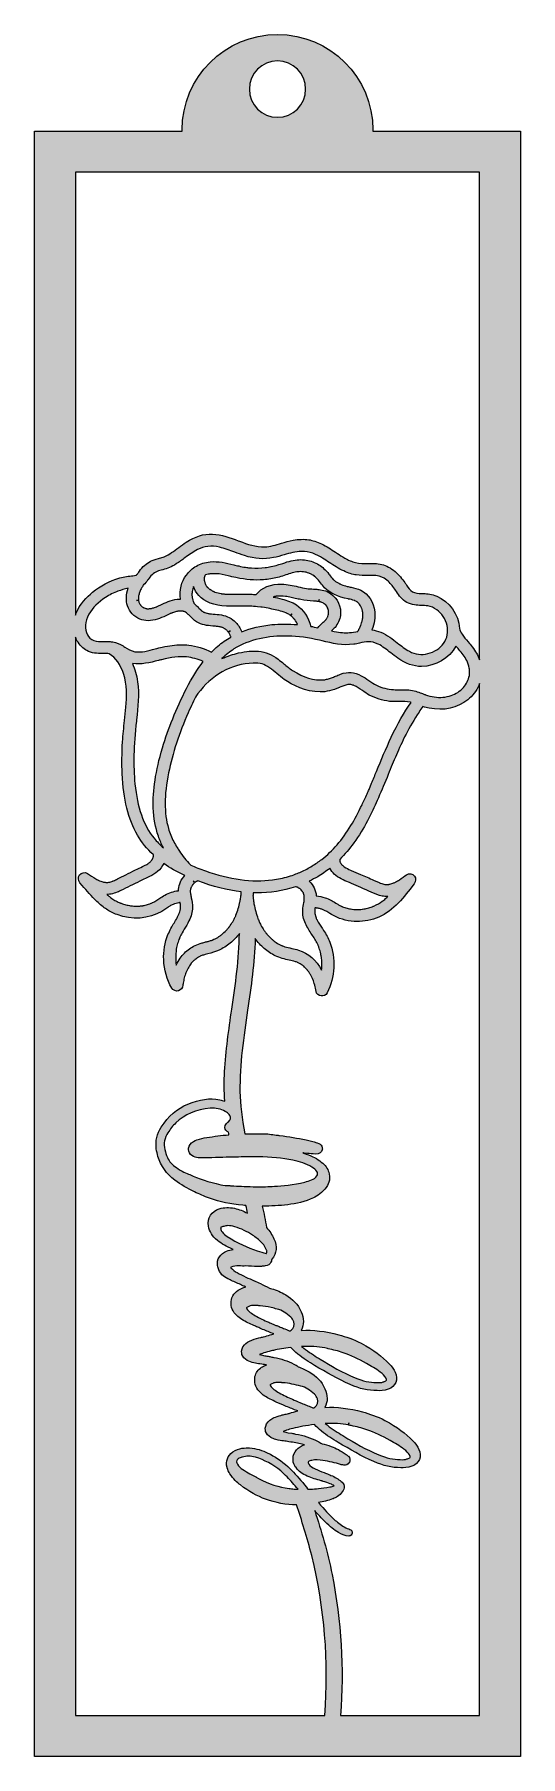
# Model space of a CAD drawing. Extents: x 1257 to 1743, y -1400 to 320.
import ezdxf

# ---------------------------------------------------------------- set-up
doc = ezdxf.new("R2010")
doc.units = 0
doc.header["$MEASUREMENT"] = 0
doc.layers.add('Layer 1', color=7, linetype='Continuous')

msp = doc.modelspace()

# ---------------------------------------------------------------- hatches: boundary and pattern name
at = {"layer": 'Layer 1', "true_color": 0x231f20}
h = msp.add_hatch(color=250, dxfattribs=at)
h.dxf.hatch_style = 2
edge = h.paths.add_edge_path()
edge.add_spline(control_points=[(1595.3, 223.4), (1595.4, 223.8), (1595.4, 224.2), (1595.4, 224.6), (1595.4, 277.2), (1552.7, 319.9), (1500, 319.9), (1447.3, 319.9), (1404.6, 277.2), (1404.6, 224.6), (1404.6, 224.2), (1404.6, 223.8), (1404.7, 223.4), (1404.7, 223.4), (1257, 223.4), (1257, 223.4), (1257, 223.4), (1257, -1399.9), (1257, -1399.9), (1257, -1399.9), (1743, -1399.9), (1743, -1399.9), (1743, -1399.9), (1743, 223.4), (1743, 223.4), (1743, 223.4), (1595.3, 223.4), (1595.3, 223.4)], knot_values=[0, 0, 0, 0, 1, 1, 1, 2, 2, 2, 3, 3, 3, 4, 4, 4, 5, 5, 5, 6, 6, 6, 7, 7, 7, 8, 8, 8, 9, 9, 9, 9], degree=3, periodic=1)
edge = h.paths.add_edge_path()
edge.add_spline(control_points=[(1500, 293.5), (1515.5, 293.5), (1528.1, 280.9), (1528.1, 265.4), (1528.1, 249.8), (1515.5, 237.2), (1500, 237.2), (1484.5, 237.2), (1471.9, 249.8), (1471.9, 265.4), (1471.9, 280.9), (1484.5, 293.5), (1500, 293.5)], knot_values=[0, 0, 0, 0, 1, 1, 1, 2, 2, 2, 3, 3, 3, 4, 4, 4, 4], degree=3, periodic=1)
edge = h.paths.add_edge_path()
edge.add_spline(control_points=[(1414.5, 182.3), (1414.5, 182.3), (1585.5, 182.3), (1585.5, 182.3), (1585.5, 182.3), (1701.9, 182.3), (1701.9, 182.3), (1701.9, 182.3), (1701.9, -304.8), (1701.9, -304.8), (1700.4, -300.3), (1698, -295.9), (1694.7, -291.7), (1693.3, -290), (1691.9, -288.3), (1690.5, -286.7), (1688.3, -284.2), (1686.2, -281.7), (1684.5, -279), (1683.1, -276.9), (1682.5, -275.5), (1682, -273.3), (1681, -259.2), (1671.9, -246.2), (1659.2, -241), (1654.5, -239.1), (1649.8, -238.6), (1646.1, -238.5), (1645.5, -238.4), (1644.8, -238.4), (1644.1, -238.4), (1640.8, -238.3), (1637.4, -238.2), (1634.8, -236.6), (1632.5, -235.3), (1630.7, -232.6), (1629, -230.1), (1628.4, -229.2), (1627.9, -228.3), (1627.3, -227.5), (1624.6, -223.9), (1621.5, -219.8), (1617.6, -216.4), (1613.4, -212.8), (1608.9, -210.5), (1604.4, -209.4), (1599.6, -208.2), (1594.7, -208.3), (1590, -208.4), (1590, -208.4), (1588.2, -208.4), (1588.2, -208.4), (1582.8, -208.4), (1578.9, -207.9), (1575.3, -206.7), (1571.5, -205.4), (1567.9, -203.4), (1565.2, -201.8), (1562.8, -200.3), (1560.4, -198.7), (1558.1, -197.2), (1553.6, -194.3), (1549, -191.3), (1544.1, -188.9), (1539.4, -186.7), (1535.2, -185.3), (1531.2, -184.7), (1526.4, -184), (1521.2, -184.2), (1515.5, -185.2), (1511.6, -186), (1507.7, -187.1), (1504, -188.2), (1498.3, -189.9), (1492.8, -191.5), (1487.2, -191.8), (1478.4, -192.2), (1469.7, -189), (1462.1, -186.2), (1462.1, -186.2), (1460.8, -185.7), (1460.8, -185.7), (1452.6, -182.7), (1444.1, -179.6), (1435, -179.1), (1426.2, -178.7), (1417.7, -181.4), (1408.7, -187.2), (1406.1, -188.9), (1403.6, -190.8), (1401.2, -192.6), (1396.6, -196), (1391.9, -199.4), (1386.8, -201.7), (1385.4, -202.4), (1383.7, -202.7), (1382, -203.1), (1382, -203.1), (1380.9, -203.4), (1380.9, -203.4), (1377.8, -204.1), (1375.3, -205), (1373.1, -206.2), (1368.9, -208.4), (1365.2, -211.7), (1361.9, -216), (1361.4, -216.6), (1361, -217.3), (1360.6, -217.9), (1360.3, -218.2), (1360.2, -218.5), (1360, -218.8), (1359.9, -218.9), (1359.9, -219), (1359.8, -219), (1359.6, -219.3), (1359.4, -219.6), (1359.2, -219.8), (1359.1, -219.9), (1358.9, -220), (1358.7, -220.1), (1357.7, -220.5), (1356.2, -220.6), (1355.5, -220.6), (1351.2, -221), (1346.9, -221.5), (1342.3, -222.8), (1331.9, -225.9), (1322.7, -230.7), (1315, -237.1), (1309.6, -241.6), (1302.3, -248.9), (1298.4, -258.8), (1298.3, -259.2), (1298.2, -259.6), (1298.1, -260), (1298.1, -260), (1298.1, 182.3), (1298.1, 182.3), (1298.1, 182.3), (1414.5, 182.3), (1414.5, 182.3)], knot_values=[0, 0, 0, 0, 1, 1, 1, 2, 2, 2, 3, 3, 3, 4, 4, 4, 5, 5, 5, 6, 6, 6, 7, 7, 7, 8, 8, 8, 9, 9, 9, 10, 10, 10, 11, 11, 11, 12, 12, 12, 13, 13, 13, 14, 14, 14, 15, 15, 15, 16, 16, 16, 17, 17, 17, 18, 18, 18, 19, 19, 19, 20, 20, 20, 21, 21, 21, 22, 22, 22, 23, 23, 23, 24, 24, 24, 25, 25, 25, 26, 26, 26, 27, 27, 27, 28, 28, 28, 29, 29, 29, 30, 30, 30, 31, 31, 31, 32, 32, 32, 33, 33, 33, 34, 34, 34, 35, 35, 35, 36, 36, 36, 37, 37, 37, 38, 38, 38, 39, 39, 39, 40, 40, 40, 41, 41, 41, 42, 42, 42, 43, 43, 43, 44, 44, 44, 45, 45, 45, 46, 46, 46, 47, 47, 47, 47], degree=3, periodic=1)
edge = h.paths.add_edge_path()
edge.add_spline(control_points=[(1496.4, -1033.3), (1494.9, -1032), (1493.8, -1031), (1493.1, -1029.7), (1492.7, -1029.1), (1492.7, -1028.8), (1492.6, -1028.7), (1492.7, -1028.6), (1492.9, -1028.4), (1493.7, -1027.9), (1494.1, -1027.7), (1494.5, -1027.6), (1495.2, -1027.4), (1495.5, -1027.3), (1495.9, -1027.1), (1496.4, -1026.8), (1497, -1026.7), (1497.7, -1026.6), (1498.5, -1026.5), (1499.7, -1026.4), (1501, -1026.4), (1502.5, -1026.5), (1502.5, -1026.5), (1503.9, -1026.5), (1503.9, -1026.5), (1504.1, -1026.5), (1504.3, -1026.6), (1504.5, -1026.6), (1504.7, -1026.6), (1505, -1026.6), (1505.2, -1026.6), (1511.5, -1027), (1517.6, -1028.5), (1523.3, -1030), (1528.3, -1031.2), (1532.8, -1033.9), (1537, -1038.1), (1538.3, -1039.4), (1539.3, -1040.9), (1540, -1042.6), (1540.9, -1045.8), (1540, -1049), (1537.4, -1051.1), (1536.6, -1051.9), (1536.2, -1051.9), (1535.3, -1051.6), (1533.7, -1050.9), (1532, -1050.2), (1530.4, -1049.6), (1528.7, -1048.9), (1527, -1048.2), (1525.3, -1047.5), (1524.3, -1047.1), (1523.4, -1046.7), (1522.4, -1046.3), (1519.9, -1045.3), (1517.4, -1044.3), (1514.9, -1043.1), (1510.8, -1041.3), (1506, -1039.2), (1501.6, -1036.7), (1499.8, -1035.6), (1498, -1034.4), (1496.4, -1033.3)], knot_values=[0, 0, 0, 0, 1, 1, 1, 2, 2, 2, 3, 3, 3, 4, 4, 4, 5, 5, 5, 6, 6, 6, 7, 7, 7, 8, 8, 8, 9, 9, 9, 10, 10, 10, 11, 11, 11, 12, 12, 12, 13, 13, 13, 14, 14, 14, 15, 15, 15, 16, 16, 16, 17, 17, 17, 18, 18, 18, 19, 19, 19, 20, 20, 20, 21, 21, 21, 21], degree=3, periodic=1)
edge = h.paths.add_edge_path()
edge.add_spline(control_points=[(1570.9, -1068.8), (1570.9, -1068.8), (1571.3, -1066.7), (1571.3, -1066.7), (1571.3, -1066.7), (1571, -1068.9), (1571, -1068.9), (1571.9, -1069.1), (1572.7, -1069.3), (1573.7, -1069.4), (1578.8, -1070.6), (1584.2, -1071.8), (1589.3, -1073.6), (1596.9, -1076.2), (1604.8, -1079.8), (1612.6, -1084.2), (1617.2, -1086.8), (1622, -1089.6), (1626.3, -1092.8), (1629.1, -1094.9), (1630.8, -1096.7), (1631.9, -1098.7), (1632, -1098.8), (1632.1, -1099), (1632.2, -1099.1), (1632.3, -1099.3), (1632.4, -1099.5), (1632.6, -1100), (1632.7, -1100.6), (1632.7, -1100.8), (1632.7, -1100.8), (1632.6, -1101.1), (1632.3, -1101.8), (1630.7, -1102.3), (1630.7, -1102.3), (1630, -1102.5), (1630, -1102.5), (1630, -1102.5), (1629.7, -1102.6), (1629.6, -1102.6), (1629.6, -1102.7), (1629.5, -1102.7), (1629.4, -1102.7), (1627.4, -1103.4), (1625.1, -1103.5), (1622.7, -1103.4), (1615.8, -1103.3), (1608.8, -1101.8), (1601.3, -1098.6), (1588.6, -1093.4), (1577, -1086.6), (1566.4, -1080.1), (1566.4, -1080.1), (1565.3, -1079.3), (1565.3, -1079.3), (1560.4, -1076.4), (1554.8, -1072.9), (1549.9, -1069.1), (1549.9, -1069.1), (1549.6, -1068.8), (1549.6, -1068.8), (1549, -1068.3), (1548.4, -1067.8), (1547.8, -1067.4), (1556.6, -1066.9), (1564, -1067.4), (1570.9, -1068.8)], knot_values=[0, 0, 0, 0, 1, 1, 1, 2, 2, 2, 3, 3, 3, 4, 4, 4, 5, 5, 5, 6, 6, 6, 7, 7, 7, 8, 8, 8, 9, 9, 9, 10, 10, 10, 11, 11, 11, 12, 12, 12, 13, 13, 13, 14, 14, 14, 15, 15, 15, 16, 16, 16, 17, 17, 17, 18, 18, 18, 19, 19, 19, 20, 20, 20, 21, 21, 21, 22, 22, 22, 22], degree=3, periodic=1)
edge = h.paths.add_edge_path()
edge.add_spline(control_points=[(1493.7, -583.1), (1492.4, -581.8), (1491, -580.4), (1489.6, -578.9), (1489.4, -578.6), (1489.1, -578.3), (1488.8, -577.9), (1488.8, -577.9), (1488.6, -577.7), (1488.6, -577.7), (1488.5, -577.5), (1488.4, -577.4), (1488.3, -577.3), (1488.3, -577.3), (1488.3, -577.3), (1488.3, -577.2), (1487.7, -576.4), (1487.1, -575.6), (1486.5, -574.7), (1485.3, -573), (1484.3, -571.3), (1483.4, -569.5), (1483.4, -569.5), (1483.4, -569.5), (1483.4, -569.5), (1482.7, -568.3), (1482.2, -567.1), (1481.6, -565.9), (1481.6, -565.9), (1481.3, -565.2), (1481.3, -565.2), (1481.3, -565.1), (1481.2, -565), (1481.2, -565), (1481, -564.4), (1480.7, -563.8), (1480.5, -563.2), (1479.6, -560.7), (1478.8, -558.3), (1478.2, -555.9), (1477.6, -553.6), (1477, -551), (1476.5, -548.4), (1476.3, -547.2), (1476.1, -546), (1476, -544.7), (1476, -544.7), (1476, -544.7), (1476, -544.7), (1476, -544.7), (1476, -544.7), (1476, -544.7), (1475.9, -544.3), (1475.9, -543.9), (1475.8, -543.4), (1475.8, -543.4), (1475.6, -541.5), (1475.6, -541.5), (1475.6, -541.2), (1475.5, -540.8), (1475.4, -540.5), (1475.6, -539.5), (1475.7, -538.4), (1475.8, -537.2), (1476.9, -537.3), (1478, -537.3), (1479.1, -537.3), (1492.4, -537.4), (1505.5, -535.4), (1517.9, -531.3), (1518.1, -531.4), (1518.3, -531.4), (1518.4, -531.5), (1518.4, -531.5), (1518.7, -531.5), (1518.7, -531.5), (1519, -531.6), (1519.6, -531.7), (1519.9, -531.8), (1519.9, -531.9), (1520, -531.9), (1520, -531.9), (1520.1, -531.9), (1520.2, -532), (1520.3, -532), (1520.4, -532.1), (1520.6, -532.2), (1520.8, -532.3), (1521.1, -532.5), (1521.4, -532.7), (1521.8, -532.9), (1522.1, -533.1), (1522.3, -533.2), (1522.5, -533.4), (1522.5, -533.4), (1522.5, -533.4), (1522.6, -533.4), (1522.6, -533.4), (1522.9, -533.8), (1522.9, -533.8), (1523.4, -534.2), (1523.9, -534.7), (1524.3, -535.2), (1524.5, -535.4), (1524.7, -535.7), (1524.9, -535.9), (1525.1, -536.1), (1525.2, -536.4), (1525.3, -536.6), (1525.3, -536.6), (1525.9, -537.5), (1525.9, -537.5), (1525.9, -537.7), (1526, -537.8), (1526.1, -538), (1526.1, -538), (1526.1, -538.1), (1526.1, -538.1), (1526.4, -538.8), (1526.5, -539.4), (1526.7, -540), (1526.7, -540.1), (1526.7, -540.2), (1526.7, -540.3), (1526.7, -540.5), (1526.7, -540.6), (1526.8, -540.8), (1526.8, -540.9), (1526.8, -541.1), (1526.8, -541.2), (1526.8, -541.4), (1526.8, -541.5), (1526.8, -541.7), (1526.9, -542.6), (1526.8, -543.5), (1526.7, -544.5), (1526.7, -544.5), (1526.7, -544.6), (1526.7, -544.8), (1526.6, -545.2), (1526.5, -545.6), (1526.5, -546.1), (1526.5, -546.1), (1526.3, -547.1), (1526.3, -547.1), (1525.9, -549.4), (1525.4, -552), (1525.3, -554.7), (1525, -558.9), (1525.9, -563.3), (1528, -568), (1529.7, -571.9), (1532.1, -575.4), (1534.3, -578.9), (1536.4, -582), (1538.3, -584.9), (1539.9, -588.2), (1540.1, -588.6), (1540.3, -589), (1540.5, -589.5), (1540.5, -589.5), (1540.7, -590), (1540.7, -590), (1541, -590.9), (1541.4, -591.7), (1541.7, -592.7), (1542.3, -594.3), (1542.8, -596.2), (1543.2, -598.1), (1543.4, -598.8), (1543.5, -599.6), (1543.7, -600.4), (1543.7, -600.4), (1544, -602), (1544, -602), (1544, -602.1), (1544, -602.1), (1544, -602.2), (1544, -602.2), (1544, -602.2), (1544, -602.3), (1544, -602.5), (1544.1, -602.7), (1544.1, -603), (1544.3, -604.8), (1544.4, -606.7), (1544.4, -608.5), (1544.4, -610.5), (1544.3, -612.6), (1544.1, -614.5), (1538.8, -604.5), (1530.7, -597.4), (1521, -594.5), (1518.7, -593.8), (1516.4, -593.3), (1514.2, -592.8), (1511.8, -592.3), (1509.5, -591.8), (1507.3, -591.1), (1506.4, -590.8), (1505.5, -590.5), (1504.6, -590.2), (1504.6, -590.1), (1504.5, -590.1), (1504.5, -590.1), (1504.5, -590.1), (1503.9, -589.9), (1503.9, -589.9), (1503.5, -589.7), (1503.1, -589.5), (1502.7, -589.3), (1500.9, -588.4), (1499.2, -587.3), (1497.6, -586.2), (1497.2, -585.9), (1496.8, -585.7), (1496.4, -585.4), (1496.4, -585.4), (1496.2, -585.2), (1496.2, -585.2), (1496.1, -585.1), (1496.1, -585.1), (1496, -585.1), (1496, -585.1), (1496, -585.1), (1496, -585.1), (1495.2, -584.4), (1494.5, -583.8), (1493.7, -583.1)], knot_values=[0, 0, 0, 0, 1, 1, 1, 2, 2, 2, 3, 3, 3, 4, 4, 4, 5, 5, 5, 6, 6, 6, 7, 7, 7, 8, 8, 8, 9, 9, 9, 10, 10, 10, 11, 11, 11, 12, 12, 12, 13, 13, 13, 14, 14, 14, 15, 15, 15, 16, 16, 16, 17, 17, 17, 18, 18, 18, 19, 19, 19, 20, 20, 20, 21, 21, 21, 22, 22, 22, 23, 23, 23, 24, 24, 24, 25, 25, 25, 26, 26, 26, 27, 27, 27, 28, 28, 28, 29, 29, 29, 30, 30, 30, 31, 31, 31, 32, 32, 32, 33, 33, 33, 34, 34, 34, 35, 35, 35, 36, 36, 36, 37, 37, 37, 38, 38, 38, 39, 39, 39, 40, 40, 40, 41, 41, 41, 42, 42, 42, 43, 43, 43, 44, 44, 44, 45, 45, 45, 46, 46, 46, 47, 47, 47, 48, 48, 48, 49, 49, 49, 50, 50, 50, 51, 51, 51, 52, 52, 52, 53, 53, 53, 54, 54, 54, 55, 55, 55, 56, 56, 56, 57, 57, 57, 58, 58, 58, 59, 59, 59, 60, 60, 60, 61, 61, 61, 62, 62, 62, 63, 63, 63, 64, 64, 64, 65, 65, 65, 66, 66, 66, 67, 67, 67, 68, 68, 68, 69, 69, 69, 70, 70, 70, 71, 71, 71, 72, 72, 72, 73, 73, 73, 74, 74, 74, 75, 75, 75, 76, 76, 76, 76], degree=3, periodic=1)
edge = h.paths.add_edge_path()
edge.add_spline(control_points=[(1540.2, -521.2), (1544.4, -518.7), (1548.4, -515.9), (1552.3, -512.8), (1553.5, -515), (1555, -517), (1556.8, -518.7), (1561, -522.6), (1566.1, -524.8), (1571.1, -526.8), (1572.1, -527.2), (1573, -527.6), (1574, -528), (1579.8, -530.6), (1586.7, -533.5), (1593.8, -536.7), (1593.8, -536.7), (1594.4, -537), (1594.4, -537), (1597.6, -538.4), (1600.9, -539.9), (1604.6, -540.6), (1606.5, -540.9), (1608.4, -541), (1610.3, -541), (1609.6, -541.6), (1609, -542.2), (1608.4, -542.8), (1608.4, -542.8), (1608, -543.1), (1608, -543.1), (1607.5, -543.6), (1606.9, -544.1), (1606.4, -544.5), (1606.4, -544.5), (1606, -544.9), (1606, -544.9), (1605.9, -544.9), (1605.8, -545), (1605.7, -545.1), (1605.7, -545.1), (1605.5, -545.2), (1605.5, -545.2), (1605.5, -545.3), (1605.4, -545.3), (1605.3, -545.3), (1605.3, -545.3), (1605.3, -545.3), (1605.3, -545.3), (1605.3, -545.3), (1604.8, -545.7), (1604.8, -545.7), (1602.4, -547.5), (1599.6, -549.1), (1596.4, -550.5), (1596.4, -550.6), (1596.3, -550.6), (1596.3, -550.6), (1596.3, -550.6), (1595.8, -550.8), (1595.8, -550.8), (1595.5, -550.9), (1595.1, -551.1), (1594.7, -551.2), (1593.9, -551.5), (1593.1, -551.8), (1592.4, -552), (1590.8, -552.5), (1589.1, -552.9), (1587.5, -553.2), (1586.7, -553.4), (1586, -553.5), (1585.1, -553.7), (1585.1, -553.7), (1585.1, -553.7), (1585, -553.7), (1585, -553.7), (1584.8, -553.7), (1584.7, -553.7), (1584.7, -553.7), (1583.4, -553.9), (1583.4, -553.9), (1581.7, -554), (1580, -554.1), (1578.5, -554), (1577.7, -554), (1576.9, -554), (1576.2, -553.9), (1576.2, -553.9), (1574.8, -553.8), (1574.8, -553.8), (1574.8, -553.8), (1574.7, -553.8), (1574.6, -553.7), (1574.5, -553.7), (1574.4, -553.7), (1574.2, -553.7), (1572.5, -553.4), (1571.1, -553.1), (1569.7, -552.8), (1568, -552.3), (1566.4, -551.7), (1565, -551.2), (1564.8, -551.1), (1564.7, -551), (1564.6, -551), (1564.6, -551), (1564.4, -550.9), (1564.4, -550.9), (1564.2, -550.8), (1563.9, -550.7), (1563.6, -550.5), (1562.7, -550.1), (1561.9, -549.7), (1561.1, -549.2), (1560.2, -548.6), (1559.2, -548.1), (1558.3, -547.5), (1555, -545.6), (1551.6, -543.5), (1547.6, -542.2), (1544.8, -541.3), (1541.9, -540.7), (1538.8, -540.4), (1538.4, -534.9), (1535.8, -529.6), (1531.8, -525.7), (1534.8, -524.2), (1537.6, -522.8), (1540.2, -521.2)], knot_values=[0, 0, 0, 0, 1, 1, 1, 2, 2, 2, 3, 3, 3, 4, 4, 4, 5, 5, 5, 6, 6, 6, 7, 7, 7, 8, 8, 8, 9, 9, 9, 10, 10, 10, 11, 11, 11, 12, 12, 12, 13, 13, 13, 14, 14, 14, 15, 15, 15, 16, 16, 16, 17, 17, 17, 18, 18, 18, 19, 19, 19, 20, 20, 20, 21, 21, 21, 22, 22, 22, 23, 23, 23, 24, 24, 24, 25, 25, 25, 26, 26, 26, 27, 27, 27, 28, 28, 28, 29, 29, 29, 30, 30, 30, 31, 31, 31, 32, 32, 32, 33, 33, 33, 34, 34, 34, 35, 35, 35, 36, 36, 36, 37, 37, 37, 38, 38, 38, 39, 39, 39, 40, 40, 40, 41, 41, 41, 42, 42, 42, 43, 43, 43, 43], degree=3, periodic=1)
edge = h.paths.add_edge_path()
edge.add_spline(control_points=[(1544.2, -504), (1541.4, -506.1), (1537.8, -508.6), (1534.6, -510.5), (1531.1, -512.6), (1527.4, -514.6), (1523.7, -516.3), (1521.6, -517.2), (1520.4, -517.7), (1518.3, -518.5), (1515.8, -519.5), (1513.4, -520.3), (1511.1, -521), (1505.7, -522.6), (1500.3, -523.7), (1495, -524.4), (1474.5, -527), (1451.9, -524), (1428, -515.5), (1422.9, -513.7), (1417.9, -511.7), (1413.2, -509.6), (1408.5, -504.9), (1404.9, -500.4), (1401.9, -495.6), (1401.2, -494.4), (1400.5, -493.3), (1399.8, -492.2), (1398.5, -490.1), (1397.2, -488.2), (1396.2, -486.1), (1394.1, -482.1), (1392.3, -477.7), (1391, -473.1), (1386.5, -457.5), (1386.6, -439.9), (1391.1, -417.5), (1395.1, -398), (1401.7, -377.8), (1410.7, -357.5), (1413.8, -350.6), (1416.4, -345.1), (1418.9, -340.1), (1419.6, -339.6), (1420.1, -339.1), (1420.5, -338.4), (1432.9, -320.5), (1454.6, -308.5), (1475.7, -307.9), (1479.2, -307.8), (1482, -308.1), (1484.6, -308.8), (1486.9, -309.5), (1489.2, -310.6), (1492, -312.5), (1494.6, -314.3), (1497, -316.3), (1499.5, -318.4), (1501.8, -320.4), (1504.3, -322.4), (1506.8, -324.2), (1515, -329.9), (1527.9, -336.7), (1542.7, -336.7), (1542.7, -336.7), (1542.8, -336.7), (1542.8, -336.7), (1548.9, -336.7), (1554.9, -335.3), (1562.1, -332.3), (1562.1, -332.3), (1562.4, -332.1), (1562.4, -332.1), (1565, -331), (1567.6, -329.9), (1570.3, -329.4), (1570.7, -329.4), (1571.2, -329.3), (1571.9, -329.3), (1572.1, -329.3), (1572.3, -329.3), (1572.6, -329.3), (1572.6, -329.3), (1573.1, -329.4), (1573.4, -329.4), (1574.4, -329.6), (1575.8, -330), (1576.4, -330.2), (1579.3, -331.5), (1582, -333.4), (1584.9, -335.4), (1587, -336.9), (1589.3, -338.5), (1591.7, -339.8), (1598, -343.1), (1604.8, -345.2), (1612, -346.1), (1615.2, -346.5), (1618.5, -346.4), (1621.6, -346.4), (1625.4, -346.3), (1629, -346.2), (1632.5, -346.9), (1632.8, -347), (1633.2, -347.1), (1633.6, -347.2), (1626.6, -357.1), (1620, -368.5), (1613.7, -382), (1608.4, -393.2), (1603.6, -404.8), (1599, -416), (1597.4, -419.9), (1595.7, -423.9), (1594.1, -427.9), (1594.1, -427.9), (1591.5, -434), (1591.5, -434), (1590.8, -435.5), (1590.2, -437), (1589.5, -438.5), (1587.8, -442.3), (1586.2, -445.9), (1584.5, -449.4), (1580.8, -457.1), (1577.2, -463.9), (1573.4, -470.2), (1564.6, -484.5), (1555.1, -495.6), (1544.2, -504)], knot_values=[0, 0, 0, 0, 1, 1, 1, 2, 2, 2, 3, 3, 3, 4, 4, 4, 5, 5, 5, 6, 6, 6, 7, 7, 7, 8, 8, 8, 9, 9, 9, 10, 10, 10, 11, 11, 11, 12, 12, 12, 13, 13, 13, 14, 14, 14, 15, 15, 15, 16, 16, 16, 17, 17, 17, 18, 18, 18, 19, 19, 19, 20, 20, 20, 21, 21, 21, 22, 22, 22, 23, 23, 23, 24, 24, 24, 25, 25, 25, 26, 26, 26, 27, 27, 27, 28, 28, 28, 29, 29, 29, 30, 30, 30, 31, 31, 31, 32, 32, 32, 33, 33, 33, 34, 34, 34, 35, 35, 35, 36, 36, 36, 37, 37, 37, 38, 38, 38, 39, 39, 39, 40, 40, 40, 41, 41, 41, 42, 42, 42, 43, 43, 43, 43], degree=3, periodic=1)
edge = h.paths.add_edge_path()
edge.add_spline(control_points=[(1355, -550.4), (1355, -550.4), (1354, -550.4), (1354, -550.4), (1353.7, -550.3), (1353.4, -550.2), (1353.1, -550.2), (1352.3, -550.1), (1351.6, -550), (1350.8, -549.8), (1349.3, -549.5), (1347.8, -549.1), (1346.1, -548.6), (1345.3, -548.4), (1344.5, -548.1), (1343.7, -547.8), (1343.4, -547.7), (1343, -547.6), (1342.7, -547.4), (1342.6, -547.4), (1342.6, -547.4), (1342.5, -547.3), (1342.4, -547.3), (1342.3, -547.3), (1342.2, -547.2), (1342.1, -547.2), (1342.1, -547.2), (1342, -547.1), (1340.3, -546.4), (1338.8, -545.6), (1337.5, -544.9), (1336, -544), (1334.6, -543.1), (1333.4, -542.2), (1333.3, -542.1), (1333.2, -542), (1333.1, -542), (1333.1, -542), (1333, -541.9), (1333, -541.9), (1332.9, -541.8), (1332.8, -541.8), (1332.8, -541.7), (1332.8, -541.7), (1332.8, -541.7), (1332.8, -541.7), (1332.8, -541.7), (1332.8, -541.7), (1332.8, -541.7), (1332.8, -541.7), (1332, -541.1), (1332, -541.1), (1331.2, -540.4), (1330.4, -539.7), (1329.6, -539), (1329.6, -539), (1329.5, -539), (1329.5, -538.9), (1330.3, -538.9), (1331.1, -538.9), (1331.9, -538.8), (1336.4, -538.3), (1340.4, -536.6), (1343.3, -535.1), (1346.5, -533.6), (1349.7, -532), (1352.8, -530.5), (1356, -528.9), (1359.1, -527.3), (1362.3, -525.8), (1362.3, -525.8), (1371.9, -521.1), (1371.9, -521.1), (1375.3, -519.5), (1377.8, -517.9), (1380, -516.1), (1382.8, -513.7), (1385, -510.9), (1386.2, -508), (1392.4, -512.4), (1399.3, -516.4), (1406.7, -519.8), (1406.7, -519.8), (1406.7, -519.8), (1406.7, -519.8), (1406.9, -519.9), (1407.1, -520), (1407.3, -520.1), (1403.7, -523.8), (1401.5, -528.7), (1401, -533.8), (1400.9, -534.3), (1400.9, -534.7), (1400.9, -535.2), (1398.5, -535.5), (1396.2, -536), (1394.1, -536.7), (1389.3, -538.3), (1385.2, -540.8), (1382.2, -542.8), (1382.2, -542.8), (1381.4, -543.4), (1381.4, -543.4), (1380, -544.3), (1378.6, -545.2), (1377.2, -546), (1377.2, -546), (1376.9, -546.2), (1376.9, -546.2), (1376.3, -546.5), (1375.8, -546.8), (1375.1, -547.1), (1374.8, -547.3), (1374.5, -547.4), (1374.1, -547.6), (1374.1, -547.6), (1373.6, -547.8), (1373.6, -547.8), (1373.6, -547.8), (1373.6, -547.8), (1373.6, -547.8), (1373.6, -547.8), (1373.6, -547.8), (1373.6, -547.8), (1371.7, -548.5), (1370.3, -549), (1368.9, -549.4), (1368.2, -549.6), (1367.4, -549.8), (1366.7, -549.9), (1366.7, -549.9), (1365.4, -550.1), (1365.4, -550.1), (1365.3, -550.2), (1365.2, -550.2), (1365.1, -550.2), (1364.8, -550.2), (1364.4, -550.2), (1364, -550.4), (1364, -550.4), (1363.7, -550.4), (1363.7, -550.4), (1363.3, -550.4), (1362.9, -550.5), (1362.5, -550.5), (1361.6, -550.6), (1360.7, -550.6), (1359.9, -550.6), (1358.3, -550.7), (1356.6, -550.6), (1355, -550.4)], knot_values=[0, 0, 0, 0, 1, 1, 1, 2, 2, 2, 3, 3, 3, 4, 4, 4, 5, 5, 5, 6, 6, 6, 7, 7, 7, 8, 8, 8, 9, 9, 9, 10, 10, 10, 11, 11, 11, 12, 12, 12, 13, 13, 13, 14, 14, 14, 15, 15, 15, 16, 16, 16, 17, 17, 17, 18, 18, 18, 19, 19, 19, 20, 20, 20, 21, 21, 21, 22, 22, 22, 23, 23, 23, 24, 24, 24, 25, 25, 25, 26, 26, 26, 27, 27, 27, 28, 28, 28, 29, 29, 29, 30, 30, 30, 31, 31, 31, 32, 32, 32, 33, 33, 33, 34, 34, 34, 35, 35, 35, 36, 36, 36, 37, 37, 37, 38, 38, 38, 39, 39, 39, 40, 40, 40, 41, 41, 41, 42, 42, 42, 43, 43, 43, 44, 44, 44, 45, 45, 45, 46, 46, 46, 47, 47, 47, 48, 48, 48, 49, 49, 49, 50, 50, 50, 50], degree=3, periodic=1)
edge = h.paths.add_edge_path()
edge.add_spline(control_points=[(1360.2, -326.5), (1359.3, -319.9), (1357.5, -313.8), (1354.9, -308.2), (1363.8, -309.7), (1372.5, -307.5), (1380.9, -305.3), (1382, -305), (1383, -304.7), (1384, -304.5), (1393.8, -302), (1401.8, -301.1), (1409.1, -301.8), (1414.7, -302.4), (1420.3, -303.9), (1425.8, -306.3), (1420, -313.8), (1414.5, -322.6), (1409.1, -333.2), (1398.6, -353.9), (1390.7, -373.3), (1385, -392.4), (1378.1, -416), (1375.1, -435.1), (1375.8, -452.5), (1376.2, -462.7), (1377.9, -472.3), (1380.9, -480.8), (1382.3, -484.8), (1384, -488.7), (1385.9, -492.4), (1382.5, -489.4), (1379.4, -486.2), (1376.6, -482.8), (1366, -469.8), (1359.8, -452), (1357.5, -428.4), (1355.7, -410.4), (1356.2, -390.5), (1359, -365.8), (1359, -365.8), (1359.1, -364.4), (1359.1, -364.4), (1360.5, -352), (1361.9, -339.2), (1360.2, -326.5)], knot_values=[0, 0, 0, 0, 1, 1, 1, 2, 2, 2, 3, 3, 3, 4, 4, 4, 5, 5, 5, 6, 6, 6, 7, 7, 7, 8, 8, 8, 9, 9, 9, 10, 10, 10, 11, 11, 11, 12, 12, 12, 13, 13, 13, 14, 14, 14, 15, 15, 15, 15], degree=3, periodic=1)
edge = h.paths.add_edge_path()
edge.add_spline(control_points=[(1333.8, -286.6), (1332.5, -286.4), (1331.2, -286.3), (1330, -286.3), (1328.7, -286.3), (1327.4, -286.3), (1326, -286.4), (1322.6, -286.5), (1319.3, -286.6), (1316.4, -285.5), (1313.2, -284.4), (1311.2, -281.7), (1310.1, -279.7), (1306.9, -274), (1307.5, -266.3), (1311.5, -259.2), (1315.2, -252.7), (1320.9, -246.9), (1328.2, -242.3), (1332, -239.8), (1336.2, -237.7), (1340.5, -236.1), (1343.6, -235), (1347.3, -233.7), (1350.8, -233.1), (1348.5, -239.3), (1348.3, -245.4), (1350.1, -250.8), (1352.1, -256.8), (1356.6, -261.6), (1362.4, -264), (1367.4, -266.1), (1373.7, -266.1), (1380, -264), (1382.8, -263.2), (1385.4, -262), (1388.4, -260.6), (1388.4, -260.6), (1389.7, -260), (1389.7, -260), (1390.5, -259.6), (1391.3, -259.2), (1392.2, -258.8), (1392.6, -258.6), (1393, -258.4), (1393.4, -258.3), (1393.4, -258.3), (1393.9, -258), (1393.9, -258), (1393.9, -258), (1394.1, -258), (1394.2, -257.9), (1394.5, -257.8), (1394.8, -257.7), (1395.1, -257.6), (1396.4, -257.1), (1397.6, -256.7), (1398.9, -256.4), (1399.4, -256.3), (1399.9, -256.2), (1400.4, -256.1), (1400.4, -256.1), (1400.5, -256.1), (1400.5, -256.1), (1400.6, -256.1), (1400.7, -256), (1400.8, -256), (1401.1, -256), (1401.4, -256), (1401.8, -256), (1402.3, -255.9), (1402.9, -255.9), (1403.4, -255.9), (1403.4, -255.9), (1404.7, -256), (1404.7, -256), (1404.8, -256), (1405, -256), (1405.1, -256), (1405.3, -256.1), (1405.5, -256.2), (1405.7, -256.2), (1405.7, -256.2), (1406.1, -256.3), (1406.1, -256.3), (1406.3, -256.4), (1406.6, -256.4), (1406.8, -256.5), (1406.8, -256.5), (1407.2, -256.7), (1407.2, -256.7), (1407.3, -256.7), (1407.3, -256.7), (1407.4, -256.7), (1407.4, -256.7), (1407.4, -256.7), (1407.4, -256.7), (1407.5, -256.8), (1407.8, -256.9), (1407.8, -256.9), (1407.8, -256.9), (1407.8, -256.9), (1407.8, -256.9), (1408, -257), (1408.1, -257.1), (1408.3, -257.2), (1408.3, -257.2), (1408.5, -257.3), (1408.5, -257.3), (1408.7, -257.4), (1408.9, -257.6), (1409, -257.6), (1409, -257.6), (1409.3, -257.8), (1409.3, -257.8), (1409.4, -257.9), (1409.5, -257.9), (1409.5, -258), (1410.4, -258.8), (1411.2, -259.6), (1412.1, -260.5), (1414, -262.6), (1416.2, -264.9), (1419.1, -266.7), (1424.2, -269.8), (1429.8, -270.5), (1435.2, -270.9), (1436.4, -271), (1437.6, -271.1), (1438.9, -271.2), (1439, -271.2), (1439.1, -271.2), (1439.3, -271.2), (1439.5, -271.2), (1439.6, -271.2), (1439.8, -271.2), (1440, -271.3), (1440.2, -271.4), (1440.5, -271.4), (1440.5, -271.4), (1440.6, -271.4), (1440.6, -271.4), (1440.6, -271.4), (1441.6, -271.6), (1441.6, -271.6), (1442.9, -271.8), (1443.9, -272), (1444.7, -272.3), (1444.9, -272.4), (1445.2, -272.6), (1445.6, -272.7), (1446, -272.9), (1446.4, -273.1), (1446.8, -273.3), (1447.2, -273.6), (1447.6, -273.8), (1448, -274.1), (1448.1, -274.2), (1448.2, -274.2), (1448.3, -274.3), (1448.4, -274.4), (1448.6, -274.6), (1448.7, -274.7), (1449.4, -275.3), (1450.1, -276), (1450.8, -276.8), (1450.8, -276.8), (1452.6, -275.6), (1452.6, -275.6), (1452.6, -275.6), (1451, -277.1), (1451, -277.1), (1451, -277.1), (1451.1, -277.2), (1451.1, -277.2), (1451.1, -277.2), (1451.3, -277.4), (1451.3, -277.4), (1451.6, -277.9), (1451.9, -278.3), (1452.1, -278.8), (1452.3, -279.2), (1452.5, -279.6), (1452.7, -280), (1452.7, -280), (1452.7, -280), (1452.8, -280), (1452.8, -280), (1452.8, -280), (1452.8, -280), (1452.8, -280.1), (1452.8, -280.1), (1452.8, -280.2), (1452.8, -280.2), (1453.1, -280.9), (1453.1, -280.9), (1453.2, -281.2), (1453.3, -281.5), (1453.4, -281.9), (1448.7, -284.5), (1444.3, -287.6), (1440.4, -290.9), (1438.2, -292.8), (1436, -294.8), (1434, -296.9), (1426.7, -293.3), (1419, -291), (1411.2, -290), (1408.8, -289.7), (1406.4, -289.6), (1403.8, -289.6), (1398, -289.6), (1391.7, -290.4), (1384.8, -291.9), (1382.5, -292.4), (1380.1, -293.1), (1377.7, -293.7), (1371, -295.6), (1363.9, -297.5), (1357.3, -296.5), (1353.6, -295.9), (1350.6, -293.9), (1347.4, -291.9), (1346.8, -291.5), (1346.2, -291.2), (1345.6, -290.8), (1342.4, -288.8), (1339, -287.5), (1335.3, -286.8), (1335.3, -286.8), (1335.3, -286.8), (1335.3, -286.8), (1335.3, -286.8), (1335.3, -286.8), (1335.3, -286.8), (1334.7, -286.7), (1334.3, -286.6), (1333.8, -286.6)], knot_values=[0, 0, 0, 0, 1, 1, 1, 2, 2, 2, 3, 3, 3, 4, 4, 4, 5, 5, 5, 6, 6, 6, 7, 7, 7, 8, 8, 8, 9, 9, 9, 10, 10, 10, 11, 11, 11, 12, 12, 12, 13, 13, 13, 14, 14, 14, 15, 15, 15, 16, 16, 16, 17, 17, 17, 18, 18, 18, 19, 19, 19, 20, 20, 20, 21, 21, 21, 22, 22, 22, 23, 23, 23, 24, 24, 24, 25, 25, 25, 26, 26, 26, 27, 27, 27, 28, 28, 28, 29, 29, 29, 30, 30, 30, 31, 31, 31, 32, 32, 32, 33, 33, 33, 34, 34, 34, 35, 35, 35, 36, 36, 36, 37, 37, 37, 38, 38, 38, 39, 39, 39, 40, 40, 40, 41, 41, 41, 42, 42, 42, 43, 43, 43, 44, 44, 44, 45, 45, 45, 46, 46, 46, 47, 47, 47, 48, 48, 48, 49, 49, 49, 50, 50, 50, 51, 51, 51, 52, 52, 52, 53, 53, 53, 54, 54, 54, 55, 55, 55, 56, 56, 56, 57, 57, 57, 58, 58, 58, 59, 59, 59, 60, 60, 60, 61, 61, 61, 62, 62, 62, 63, 63, 63, 64, 64, 64, 65, 65, 65, 66, 66, 66, 67, 67, 67, 68, 68, 68, 69, 69, 69, 70, 70, 70, 71, 71, 71, 72, 72, 72, 73, 73, 73, 74, 74, 74, 75, 75, 75, 76, 76, 76, 77, 77, 77, 78, 78, 78, 79, 79, 79, 79], degree=3, periodic=1)
edge = h.paths.add_edge_path()
edge.add_spline(control_points=[(1358.9, -245.4), (1358.9, -245.4), (1361, -244.9), (1361, -244.9), (1360.9, -244.4), (1360.9, -243.9), (1360.9, -243.3), (1360.9, -242.8), (1361, -242.2), (1361, -241.7), (1361, -241.7), (1361, -241.7), (1361, -241.7), (1361, -241.5), (1361.1, -241.4), (1361.1, -241.3), (1361.1, -241.2), (1361.1, -241.1), (1361.1, -240.8), (1361.4, -239.6), (1361.7, -238.5), (1362, -237.5), (1362.2, -236.9), (1362.4, -236.4), (1362.6, -235.8), (1362.7, -235.7), (1362.7, -235.7), (1362.7, -235.6), (1362.7, -235.6), (1362.8, -235.3), (1362.8, -235.3), (1362.9, -235.1), (1363, -235), (1363.1, -234.8), (1363.7, -233.5), (1364.3, -232.5), (1364.9, -231.6), (1365.2, -231.1), (1365.5, -230.6), (1365.8, -230.1), (1365.8, -230.1), (1365.9, -230.1), (1365.9, -230.1), (1366, -229.9), (1366, -229.8), (1366.1, -229.7), (1368, -228.4), (1369.2, -226.6), (1370.1, -225.2), (1370.1, -225.2), (1370.2, -225), (1370.2, -225), (1370.3, -225), (1370.3, -224.9), (1370.3, -224.9), (1370.3, -224.9), (1370.4, -224.8), (1370.4, -224.8), (1370.4, -224.8), (1370.4, -224.8), (1370.4, -224.8), (1370.5, -224.6), (1370.6, -224.4), (1370.7, -224.3), (1371.8, -222.7), (1373.1, -221.1), (1374.6, -219.8), (1377.8, -216.7), (1381.6, -215.5), (1385.2, -214.7), (1389.7, -213.6), (1394, -211.8), (1398.7, -208.9), (1401.7, -207), (1404.7, -204.8), (1407.5, -202.7), (1411.5, -199.8), (1415.7, -196.8), (1420.1, -194.5), (1426.6, -191.1), (1433.9, -190.3), (1442, -192.2), (1447.1, -193.4), (1452.2, -195.3), (1457.2, -197.2), (1460.4, -198.3), (1463.7, -199.6), (1467, -200.6), (1477.2, -203.8), (1486.7, -204.5), (1495.9, -202.6), (1499.6, -201.9), (1503.1, -200.8), (1506.6, -199.8), (1512.5, -198.1), (1518, -196.5), (1523.8, -196.3), (1532, -195.9), (1539.2, -199.6), (1545.1, -203.1), (1547.3, -204.5), (1549.5, -205.9), (1551.7, -207.4), (1556.3, -210.4), (1561.1, -213.6), (1566.3, -215.9), (1570.9, -218), (1574.9, -219.3), (1578.8, -219.9), (1582.7, -220.4), (1586.5, -220.4), (1590.3, -220.3), (1591.8, -220.3), (1593.4, -220.3), (1594.9, -220.3), (1600, -220.4), (1603.6, -221.3), (1606.8, -223.2), (1610.3, -225.5), (1613.2, -228.8), (1615.3, -231.5), (1616.6, -233.1), (1617.7, -234.8), (1618.9, -236.4), (1620.3, -238.4), (1621.7, -240.5), (1623.3, -242.4), (1626.7, -246.4), (1631.4, -249), (1636.9, -249.8), (1639.2, -250.1), (1641.4, -250.2), (1643.6, -250.3), (1645.9, -250.4), (1648.2, -250.5), (1650.4, -250.8), (1653.5, -251.4), (1656.4, -252.6), (1659.2, -254.6), (1664.1, -258), (1668, -263.9), (1669.5, -270.4), (1671, -276.6), (1669.7, -282.9), (1666, -288.2), (1662.5, -293.1), (1656.8, -296.8), (1650.3, -298.4), (1644, -300), (1637.6, -299.2), (1631.9, -296.1), (1627.6, -293.8), (1623.9, -290.8), (1619.8, -287.7), (1617.5, -285.8), (1615, -283.9), (1612.4, -282.1), (1606.3, -277.8), (1600.3, -275.4), (1594.3, -274.8), (1596.9, -268.3), (1597.8, -262.3), (1597.2, -256.7), (1596.1, -246.8), (1590.8, -238.7), (1583.3, -235.1), (1580.1, -233.6), (1576.7, -232.9), (1573.5, -232.2), (1572.2, -231.9), (1570.8, -231.6), (1569.5, -231.3), (1567.5, -230.8), (1565.6, -230.2), (1563.8, -229.4), (1563.8, -229.4), (1563.1, -229.1), (1563.1, -229.1), (1562.7, -228.9), (1562.3, -228.8), (1561.9, -228.6), (1560.9, -228.1), (1560.1, -227.6), (1559.3, -227.1), (1558.9, -226.9), (1558.5, -226.6), (1558.1, -226.3), (1558.1, -226.3), (1557.7, -226), (1557.7, -226), (1557.6, -226), (1557.6, -226), (1557.6, -226), (1556.7, -225.2), (1556.1, -224.6), (1555.4, -224), (1554.2, -222.7), (1553.1, -221.3), (1551.9, -219.7), (1551.9, -219.7), (1551.4, -219.1), (1551.4, -219.1), (1548.1, -214.9), (1544.9, -212), (1541.3, -209.7), (1537.5, -207.3), (1533.1, -205.7), (1528.8, -205), (1523.9, -204.3), (1519, -204.5), (1513.7, -205.7), (1510.8, -206.4), (1508, -207.4), (1505.3, -208.3), (1503.6, -208.8), (1501.9, -209.4), (1500.2, -209.9), (1498.1, -210.5), (1495.9, -211), (1493.8, -211.5), (1493.8, -211.5), (1493.5, -211.5), (1493.5, -211.5), (1492.5, -211.7), (1491.5, -211.9), (1490.6, -212.1), (1490.6, -212.1), (1489, -212.3), (1489, -212.3), (1489, -212.3), (1489, -212.3), (1489, -212.3), (1488.9, -212.3), (1488.8, -212.3), (1488.7, -212.3), (1488.6, -212.3), (1488.6, -212.3), (1488.6, -212.4), (1488.6, -212.4), (1487.6, -212.5), (1487.6, -212.5), (1483.1, -213), (1478.5, -213.1), (1474, -212.8), (1473, -212.8), (1471.9, -212.7), (1470.9, -212.6), (1470.3, -212.5), (1469.7, -212.4), (1469.2, -212.4), (1469.2, -212.4), (1467.9, -212.2), (1467.9, -212.2), (1465.9, -211.9), (1463.8, -211.5), (1461.2, -210.9), (1459.6, -210.5), (1457.9, -210.1), (1456.2, -209.7), (1448.6, -207.9), (1440.7, -206), (1432.7, -206.7), (1427.6, -207.3), (1422.9, -208.7), (1418.9, -211), (1415.1, -213.1), (1411.8, -216.2), (1408.9, -220), (1403.8, -226.6), (1401.7, -235.4), (1402.9, -243.9), (1402.6, -243.9), (1402.3, -243.9), (1402, -243.9), (1395.6, -244.2), (1389.7, -246.7), (1384.8, -249), (1384.8, -249), (1379.6, -251.4), (1379.6, -251.4), (1379.6, -251.5), (1379.4, -251.5), (1379.3, -251.6), (1379.3, -251.6), (1378.1, -252), (1378.1, -252), (1376.8, -252.5), (1375.7, -252.8), (1374.7, -253.1), (1374.2, -253.2), (1373.8, -253.3), (1373.2, -253.4), (1373.1, -253.4), (1373, -253.4), (1372.9, -253.5), (1372.7, -253.5), (1372.4, -253.5), (1372.1, -253.5), (1371.6, -253.6), (1371.1, -253.6), (1370.5, -253.6), (1370.5, -253.6), (1370.1, -253.6), (1370.1, -253.6), (1369.9, -253.6), (1369.7, -253.6), (1369.5, -253.6), (1369.4, -253.5), (1369.2, -253.5), (1369, -253.5), (1369, -253.5), (1368.3, -253.3), (1368.3, -253.3), (1367.8, -253.2), (1367.3, -253), (1366.7, -252.8), (1366.6, -252.8), (1366.6, -252.8), (1366.5, -252.8), (1366.5, -252.8), (1366.3, -252.7), (1366.3, -252.7), (1366.2, -252.6), (1366.1, -252.5), (1365.9, -252.4), (1365.6, -252.2), (1365.2, -252), (1364.8, -251.8), (1364.8, -251.8), (1364.5, -251.5), (1364.5, -251.5), (1364.3, -251.4), (1364.2, -251.2), (1364, -251), (1364, -251), (1363.6, -250.7), (1363.6, -250.7), (1363.5, -250.6), (1363.2, -250.4), (1363.1, -250.2), (1363.1, -250.1), (1363, -250), (1362.9, -249.8), (1362.9, -249.8), (1362.9, -249.8), (1362.9, -249.8), (1362.9, -249.8), (1362.9, -249.8), (1362.9, -249.8), (1362.7, -249.6), (1362.5, -249.3), (1362.4, -249.1), (1362.1, -248.6), (1361.9, -248.2), (1361.7, -247.8), (1361.7, -247.8), (1361.4, -246.9), (1361.4, -246.9), (1361.3, -246.5), (1361.2, -246.1), (1361.1, -245.7), (1361.1, -245.6), (1361.1, -245.4), (1361.1, -245.3), (1361.1, -245.3), (1361, -245.2), (1361, -245.2), (1361, -245.2), (1358.9, -245.4), (1358.9, -245.4), (1358.9, -245.4), (1358.9, -245.4), (1358.9, -245.4)], knot_values=[0, 0, 0, 0, 1, 1, 1, 2, 2, 2, 3, 3, 3, 4, 4, 4, 5, 5, 5, 6, 6, 6, 7, 7, 7, 8, 8, 8, 9, 9, 9, 10, 10, 10, 11, 11, 11, 12, 12, 12, 13, 13, 13, 14, 14, 14, 15, 15, 15, 16, 16, 16, 17, 17, 17, 18, 18, 18, 19, 19, 19, 20, 20, 20, 21, 21, 21, 22, 22, 22, 23, 23, 23, 24, 24, 24, 25, 25, 25, 26, 26, 26, 27, 27, 27, 28, 28, 28, 29, 29, 29, 30, 30, 30, 31, 31, 31, 32, 32, 32, 33, 33, 33, 34, 34, 34, 35, 35, 35, 36, 36, 36, 37, 37, 37, 38, 38, 38, 39, 39, 39, 40, 40, 40, 41, 41, 41, 42, 42, 42, 43, 43, 43, 44, 44, 44, 45, 45, 45, 46, 46, 46, 47, 47, 47, 48, 48, 48, 49, 49, 49, 50, 50, 50, 51, 51, 51, 52, 52, 52, 53, 53, 53, 54, 54, 54, 55, 55, 55, 56, 56, 56, 57, 57, 57, 58, 58, 58, 59, 59, 59, 60, 60, 60, 61, 61, 61, 62, 62, 62, 63, 63, 63, 64, 64, 64, 65, 65, 65, 66, 66, 66, 67, 67, 67, 68, 68, 68, 69, 69, 69, 70, 70, 70, 71, 71, 71, 72, 72, 72, 73, 73, 73, 74, 74, 74, 75, 75, 75, 76, 76, 76, 77, 77, 77, 78, 78, 78, 79, 79, 79, 80, 80, 80, 81, 81, 81, 82, 82, 82, 83, 83, 83, 84, 84, 84, 85, 85, 85, 86, 86, 86, 87, 87, 87, 88, 88, 88, 89, 89, 89, 90, 90, 90, 91, 91, 91, 92, 92, 92, 93, 93, 93, 94, 94, 94, 95, 95, 95, 96, 96, 96, 97, 97, 97, 98, 98, 98, 99, 99, 99, 100, 100, 100, 101, 101, 101, 102, 102, 102, 103, 103, 103, 104, 104, 104, 105, 105, 105, 106, 106, 106, 107, 107, 107, 108, 108, 108, 109, 109, 109, 110, 110, 110, 111, 111, 111, 112, 112, 112, 113, 113, 113, 114, 114, 114, 115, 115, 115, 116, 116, 116, 117, 117, 117, 118, 118, 118, 119, 119, 119, 120, 120, 120, 121, 121, 121, 122, 122, 122, 123, 123, 123, 124, 124, 124, 124], degree=3, periodic=1)
edge = h.paths.add_edge_path()
edge.add_spline(control_points=[(1582.2, -272.6), (1581.7, -273.7), (1581.1, -274.9), (1580.4, -276.1), (1580.4, -276.1), (1580.4, -276.2), (1580.4, -276.2), (1577.5, -276.8), (1574.7, -277.4), (1571.9, -277.5), (1567.6, -277.8), (1562.7, -277.4), (1556.8, -276.2), (1555.9, -276), (1555, -275.8), (1554.1, -275.6), (1555.2, -274.6), (1556.4, -273.5), (1557.5, -272.2), (1560.4, -268.7), (1562.2, -264.7), (1562.9, -260.3), (1564, -251.7), (1560.2, -243.3), (1552.9, -238.3), (1548.7, -235.4), (1543.7, -234.6), (1540.4, -234.3), (1539, -234.2), (1537.5, -234.1), (1536.1, -234), (1536.1, -234), (1534.3, -233.9), (1534.3, -233.9), (1533.4, -233.9), (1532.5, -233.8), (1531.5, -233.7), (1531.5, -233.7), (1531, -233.6), (1531, -233.6), (1530.9, -233.6), (1530.8, -233.6), (1530.8, -233.6), (1530.7, -233.6), (1530.7, -233.6), (1530.7, -233.6), (1530.7, -233.6), (1529.1, -233.4), (1529.1, -233.4), (1526.3, -232.9), (1523.5, -232.3), (1520.7, -231.6), (1515.5, -230.5), (1510, -229.3), (1504.4, -229), (1493.4, -228.6), (1484.1, -232.4), (1478.8, -239.5), (1477.1, -239.4), (1475.2, -239.2), (1473.2, -239.1), (1467.9, -238.8), (1462.7, -238.9), (1457.7, -239), (1455.2, -239.1), (1452.7, -239.1), (1450.2, -239.1), (1449, -239), (1447.8, -239), (1446.6, -238.8), (1446.2, -238.8), (1445.8, -238.8), (1445.4, -238.7), (1445.4, -238.7), (1444.7, -238.7), (1444.7, -238.7), (1444.7, -238.7), (1444.6, -238.7), (1444.6, -238.7), (1444.5, -238.6), (1444.5, -238.6), (1444.4, -238.6), (1444.2, -238.6), (1443.9, -238.6), (1443.6, -238.5), (1441.5, -238.1), (1439.5, -237.6), (1437.7, -237), (1437.7, -237), (1437.5, -236.9), (1437.5, -236.9), (1437.2, -236.8), (1436.9, -236.7), (1436.7, -236.6), (1436.7, -236.6), (1436.7, -236.6), (1436.7, -236.6), (1436.7, -236.6), (1436.6, -236.6), (1436.5, -236.5), (1436.3, -236.4), (1436, -236.3), (1435.8, -236.2), (1435.1, -235.9), (1434.2, -235.4), (1433.3, -234.8), (1433, -234.6), (1432.7, -234.4), (1432.5, -234.3), (1432.5, -234.3), (1431.9, -233.9), (1431.9, -233.9), (1431.9, -233.9), (1431.9, -233.9), (1431.9, -233.9), (1431.7, -233.7), (1431.5, -233.6), (1431.3, -233.3), (1431.3, -233.3), (1431, -233.1), (1431, -233.1), (1430.5, -232.7), (1429.9, -232.1), (1429.5, -231.7), (1429.4, -231.5), (1429.3, -231.3), (1429.2, -231.2), (1429.2, -231.2), (1429, -231), (1429, -231), (1428.9, -230.8), (1428.8, -230.7), (1428.7, -230.6), (1428.5, -230.1), (1428.2, -229.7), (1428.1, -229.4), (1427.9, -229.1), (1427.8, -228.9), (1427.7, -228.6), (1427.7, -228.6), (1427.6, -228.5), (1427.6, -228.5), (1427.5, -228.1), (1427.3, -227.6), (1427.2, -227.2), (1427.1, -226.7), (1426.9, -226.3), (1426.9, -225.8), (1426.8, -225.7), (1426.8, -225.6), (1426.8, -225.5), (1426.8, -225.4), (1426.8, -225.3), (1426.8, -225), (1426.7, -224.6), (1426.7, -224.2), (1426.7, -223.7), (1426.7, -223.7), (1426.7, -223.3), (1426.7, -223.3), (1426.7, -223.2), (1426.7, -223.1), (1426.7, -223.1), (1426.7, -223), (1426.7, -222.9), (1426.8, -222.9), (1426.8, -222.9), (1426.8, -222.8), (1426.8, -222.8), (1426.8, -222.7), (1426.8, -222.6), (1426.8, -222.6), (1426.8, -222.6), (1426.8, -222.5), (1426.8, -222.5), (1426.8, -222.5), (1426.8, -222.4), (1426.8, -222.4), (1426.9, -222.2), (1426.9, -222), (1427, -221.8), (1427, -221.7), (1427, -221.5), (1427.1, -221.3), (1427.1, -221.2), (1427.1, -221.1), (1427.2, -221), (1427.2, -220.9), (1427.2, -220.9), (1427.2, -220.8), (1427.2, -220.8), (1427.2, -220.8), (1427.2, -220.8), (1427.2, -220.8), (1427.5, -220.4), (1427.5, -220.4), (1427.5, -220.2), (1427.6, -220.1), (1427.6, -220), (1427.7, -220), (1427.7, -220), (1427.7, -220), (1427.7, -220), (1428.1, -219.9), (1428.1, -219.9), (1429.1, -219.5), (1430, -219.3), (1430.7, -219.1), (1430.7, -219.1), (1431.3, -219), (1431.3, -219), (1431.6, -219), (1431.9, -218.9), (1432.4, -218.8), (1432.4, -218.8), (1432.7, -218.8), (1432.7, -218.8), (1432.8, -218.8), (1433, -218.8), (1433, -218.7), (1434, -218.6), (1435.1, -218.6), (1436, -218.6), (1437, -218.6), (1438, -218.6), (1439, -218.7), (1439.5, -218.7), (1440, -218.8), (1440.7, -218.8), (1440.7, -218.8), (1441.2, -218.9), (1441.2, -218.9), (1441.4, -218.9), (1441.5, -218.9), (1441.6, -218.9), (1441.6, -218.9), (1441.6, -218.9), (1441.6, -218.9), (1445.6, -219.5), (1449.6, -220.5), (1453.5, -221.4), (1453.5, -221.4), (1454.5, -221.7), (1454.5, -221.7), (1465.2, -224.2), (1474.1, -225.2), (1482.6, -224.9), (1487.3, -224.6), (1492.1, -224.1), (1496.7, -223.1), (1501.2, -222.2), (1505.4, -220.9), (1510, -219.3), (1511.9, -218.7), (1514.1, -218), (1516.3, -217.5), (1517.3, -217.2), (1518.2, -217), (1519.2, -216.8), (1519.2, -216.8), (1519.9, -216.7), (1519.9, -216.7), (1520, -216.7), (1520, -216.7), (1520, -216.7), (1520.1, -216.7), (1520.1, -216.7), (1520.1, -216.7), (1520.6, -216.6), (1521.1, -216.6), (1521.7, -216.6), (1522.4, -216.5), (1523.3, -216.5), (1524.2, -216.6), (1524.6, -216.6), (1525, -216.6), (1525.4, -216.6), (1525.4, -216.6), (1526, -216.7), (1526, -216.7), (1526, -216.7), (1526, -216.7), (1526.1, -216.7), (1527.5, -217), (1529.4, -217.4), (1531.4, -218.1), (1531.5, -218.1), (1531.6, -218.2), (1531.8, -218.3), (1531.8, -218.3), (1531.9, -218.3), (1531.9, -218.3), (1531.9, -218.3), (1532.9, -218.8), (1532.9, -218.8), (1533.8, -219.2), (1534.6, -219.7), (1535.4, -220.2), (1535.4, -220.2), (1536.9, -221.2), (1536.9, -221.2), (1537, -221.3), (1537, -221.3), (1537.1, -221.3), (1537, -221.3), (1537, -221.2), (1537, -221.3), (1537.7, -221.8), (1538.3, -222.4), (1538.9, -223), (1540.4, -224.4), (1541.6, -226), (1542.9, -227.7), (1544.2, -229.3), (1545.5, -231), (1547.1, -232.6), (1552.5, -238.1), (1560.2, -241.7), (1570.6, -243.8), (1570.6, -243.8), (1571.1, -243.9), (1571.1, -243.9), (1573.1, -244.3), (1575, -244.7), (1576.9, -245.4), (1576.9, -245.4), (1577.4, -245.5), (1577.4, -245.5), (1577.4, -245.5), (1577.4, -245.6), (1577.4, -245.6), (1577.4, -245.6), (1578.4, -246.1), (1578.4, -246.1), (1578.7, -246.3), (1579, -246.4), (1579.4, -246.7), (1579.5, -246.8), (1579.6, -246.8), (1579.7, -246.9), (1579.7, -246.9), (1579.9, -247.1), (1579.9, -247.1), (1580.4, -247.5), (1580.9, -248), (1581.4, -248.5), (1581.5, -248.7), (1581.7, -248.8), (1581.8, -249), (1581.8, -249), (1581.9, -249.1), (1581.9, -249.1), (1582, -249.2), (1582.1, -249.3), (1582.1, -249.4), (1582.1, -249.4), (1582.3, -249.7), (1582.3, -249.7), (1582.7, -250.3), (1583.1, -250.9), (1583.4, -251.5), (1583.4, -251.5), (1584, -252.8), (1584, -252.8), (1584.1, -252.9), (1584.1, -253.1), (1584.2, -253.2), (1584.4, -253.9), (1584.6, -254.6), (1584.8, -255.2), (1584.8, -255.2), (1584.9, -255.8), (1584.9, -255.8), (1585, -256), (1585, -256.3), (1585.1, -256.5), (1585.1, -256.6), (1585.1, -256.7), (1585.1, -256.8), (1585.2, -256.9), (1585.2, -257), (1585.2, -257.1), (1585.2, -257.2), (1585.2, -257.3), (1585.3, -257.4), (1585.3, -257.4), (1585.3, -257.4), (1585.3, -257.4), (1585.3, -257.4), (1585.3, -257.5), (1585.3, -257.5), (1585.4, -257.7), (1585.4, -258.3), (1585.4, -258.7), (1585.4, -258.9), (1585.4, -259.2), (1585.4, -259.4), (1585.4, -260.4), (1585.3, -261.5), (1585.2, -262.6), (1585.2, -262.7), (1585.2, -262.8), (1585.2, -262.9), (1585.2, -262.9), (1585.1, -263.2), (1585.1, -263.2), (1585.1, -263.6), (1585, -264.1), (1584.9, -264.6), (1584.7, -265.6), (1584.4, -266.6), (1584.1, -267.6), (1583.8, -268.6), (1583.5, -269.5), (1583.2, -270.3), (1583.2, -270.4), (1583.1, -270.6), (1583.1, -270.6), (1583, -270.8), (1582.9, -271.1), (1582.8, -271.4), (1582.8, -271.4), (1582.7, -271.6), (1582.7, -271.6), (1582.6, -271.7), (1582.6, -271.8), (1582.6, -271.8), (1582.6, -271.8), (1582.6, -271.8), (1582.6, -271.8), (1582.5, -272.1), (1582.4, -272.3), (1582.2, -272.6)], knot_values=[0, 0, 0, 0, 1, 1, 1, 2, 2, 2, 3, 3, 3, 4, 4, 4, 5, 5, 5, 6, 6, 6, 7, 7, 7, 8, 8, 8, 9, 9, 9, 10, 10, 10, 11, 11, 11, 12, 12, 12, 13, 13, 13, 14, 14, 14, 15, 15, 15, 16, 16, 16, 17, 17, 17, 18, 18, 18, 19, 19, 19, 20, 20, 20, 21, 21, 21, 22, 22, 22, 23, 23, 23, 24, 24, 24, 25, 25, 25, 26, 26, 26, 27, 27, 27, 28, 28, 28, 29, 29, 29, 30, 30, 30, 31, 31, 31, 32, 32, 32, 33, 33, 33, 34, 34, 34, 35, 35, 35, 36, 36, 36, 37, 37, 37, 38, 38, 38, 39, 39, 39, 40, 40, 40, 41, 41, 41, 42, 42, 42, 43, 43, 43, 44, 44, 44, 45, 45, 45, 46, 46, 46, 47, 47, 47, 48, 48, 48, 49, 49, 49, 50, 50, 50, 51, 51, 51, 52, 52, 52, 53, 53, 53, 54, 54, 54, 55, 55, 55, 56, 56, 56, 57, 57, 57, 58, 58, 58, 59, 59, 59, 60, 60, 60, 61, 61, 61, 62, 62, 62, 63, 63, 63, 64, 64, 64, 65, 65, 65, 66, 66, 66, 67, 67, 67, 68, 68, 68, 69, 69, 69, 70, 70, 70, 71, 71, 71, 72, 72, 72, 73, 73, 73, 74, 74, 74, 75, 75, 75, 76, 76, 76, 77, 77, 77, 78, 78, 78, 79, 79, 79, 80, 80, 80, 81, 81, 81, 82, 82, 82, 83, 83, 83, 84, 84, 84, 85, 85, 85, 86, 86, 86, 87, 87, 87, 88, 88, 88, 89, 89, 89, 90, 90, 90, 91, 91, 91, 92, 92, 92, 93, 93, 93, 94, 94, 94, 95, 95, 95, 96, 96, 96, 97, 97, 97, 98, 98, 98, 99, 99, 99, 100, 100, 100, 101, 101, 101, 102, 102, 102, 103, 103, 103, 104, 104, 104, 105, 105, 105, 106, 106, 106, 107, 107, 107, 108, 108, 108, 109, 109, 109, 110, 110, 110, 111, 111, 111, 112, 112, 112, 113, 113, 113, 114, 114, 114, 115, 115, 115, 116, 116, 116, 117, 117, 117, 118, 118, 118, 119, 119, 119, 120, 120, 120, 121, 121, 121, 122, 122, 122, 123, 123, 123, 124, 124, 124, 125, 125, 125, 126, 126, 126, 127, 127, 127, 128, 128, 128, 129, 129, 129, 130, 130, 130, 131, 131, 131, 132, 132, 132, 133, 133, 133, 134, 134, 134, 135, 135, 135, 136, 136, 136, 137, 137, 137, 138, 138, 138, 139, 139, 139, 140, 140, 140, 141, 141, 141, 142, 142, 142, 143, 143, 143, 144, 144, 144, 144], degree=3, periodic=1)
edge = h.paths.add_edge_path()
edge.add_spline(control_points=[(1459.1, -251), (1461, -251), (1462.8, -250.9), (1464.7, -250.9), (1469.7, -250.9), (1474.9, -251.1), (1479.9, -251.6), (1479.9, -251.6), (1483.4, -252), (1483.4, -252), (1483.8, -252.1), (1484.2, -252.1), (1484.6, -252.2), (1484.6, -252.2), (1484.6, -252.2), (1484.6, -252.2), (1484.7, -252.2), (1484.7, -252.2), (1484.7, -252.2), (1484.7, -252.2), (1486.9, -252.5), (1486.9, -252.5), (1489.3, -252.9), (1491.8, -253.3), (1494.4, -253.9), (1498.7, -254.8), (1503.7, -255.9), (1508.3, -257.7), (1508.4, -257.7), (1508.5, -257.8), (1508.7, -257.8), (1508.7, -257.8), (1508.7, -257.8), (1508.7, -257.8), (1509, -258), (1509.2, -258.1), (1509.6, -258.3), (1510.1, -258.5), (1510.7, -258.8), (1511.2, -259.1), (1511.7, -259.4), (1512.2, -259.7), (1512.6, -260), (1512.7, -260), (1512.7, -260.1), (1512.8, -260.1), (1512.9, -260.2), (1513, -260.2), (1513.1, -260.3), (1513.1, -260.3), (1514.5, -258.7), (1514.5, -258.7), (1514.5, -258.7), (1514.5, -258.7), (1514.5, -258.7), (1514.5, -258.7), (1513.3, -260.5), (1513.3, -260.5), (1513.3, -260.5), (1513.4, -260.6), (1513.4, -260.6), (1514.3, -261.3), (1515, -262), (1515.6, -262.6), (1515.9, -263), (1516.3, -263.4), (1516.7, -263.8), (1516.7, -263.8), (1516.8, -264), (1516.8, -264), (1516.8, -264), (1517, -264.2), (1517, -264.2), (1517, -264.2), (1517.1, -264.3), (1517.1, -264.4), (1517.1, -264.4), (1517.2, -264.4), (1517.2, -264.4), (1518.4, -266.2), (1519.4, -267.9), (1520.1, -269.5), (1511.1, -268.7), (1502.4, -268.7), (1494.2, -269.5), (1483.4, -270.6), (1473.3, -273), (1464.2, -276.7), (1462.9, -273.1), (1460.9, -269.9), (1458.3, -267.2), (1454.5, -263.3), (1449.5, -260.8), (1443.9, -259.8), (1441.1, -259.3), (1438.4, -259.1), (1435.6, -258.9), (1434.6, -258.8), (1433.5, -258.7), (1432.4, -258.6), (1432.3, -258.6), (1432.2, -258.6), (1432.1, -258.6), (1432.1, -258.6), (1431.5, -258.5), (1431.5, -258.5), (1430.9, -258.4), (1430.3, -258.3), (1429.7, -258.1), (1429.7, -258.1), (1429.5, -258.1), (1429.5, -258.1), (1428.7, -257.9), (1427.7, -257.7), (1427.2, -257.4), (1427.1, -257.3), (1426.9, -257.2), (1426.7, -257.2), (1426.7, -257.2), (1426.1, -256.9), (1426.1, -256.9), (1425.6, -256.6), (1425.1, -256.3), (1424.5, -255.9), (1424.5, -255.8), (1424.4, -255.8), (1424.3, -255.7), (1424.2, -255.6), (1424, -255.4), (1423.8, -255.3), (1423.5, -255), (1423.1, -254.7), (1422.8, -254.4), (1422.8, -254.4), (1422.6, -254.2), (1422.6, -254.2), (1422.1, -253.7), (1421.6, -253.2), (1421.1, -252.6), (1420.7, -252.1), (1420.2, -251.6), (1419.6, -251), (1418.6, -250), (1417.6, -249.1), (1416.6, -248.4), (1416.6, -248.3), (1416.5, -248.2), (1416.5, -248.1), (1416.4, -248), (1416.3, -247.8), (1416.3, -247.6), (1416.2, -247.5), (1416.2, -247.4), (1416.1, -247.2), (1416, -246.9), (1415.9, -246.6), (1415.8, -246.3), (1415.4, -245.4), (1415.2, -244.5), (1415, -243.5), (1414.9, -243.1), (1414.8, -242.7), (1414.7, -242.2), (1414.7, -242), (1414.7, -241.9), (1414.7, -241.8), (1414.6, -241.8), (1414.6, -241.6), (1414.6, -241.6), (1414.5, -240.5), (1414.5, -239.6), (1414.5, -238.5), (1414.5, -238.2), (1414.6, -237.8), (1414.6, -237.4), (1414.6, -237.4), (1414.6, -236.7), (1414.6, -236.7), (1414.7, -236.6), (1414.7, -236.5), (1414.7, -236.4), (1414.8, -235.6), (1415, -234.7), (1415.2, -233.9), (1415.5, -233), (1415.7, -232.1), (1416, -231.5), (1416, -231.5), (1416, -231.5), (1416, -231.4), (1417.1, -234.7), (1418.9, -237.8), (1421.3, -240.3), (1427.3, -246.9), (1436.6, -250.5), (1448.9, -251), (1452.4, -251.2), (1455.8, -251.1), (1459.1, -251)], knot_values=[0, 0, 0, 0, 1, 1, 1, 2, 2, 2, 3, 3, 3, 4, 4, 4, 5, 5, 5, 6, 6, 6, 7, 7, 7, 8, 8, 8, 9, 9, 9, 10, 10, 10, 11, 11, 11, 12, 12, 12, 13, 13, 13, 14, 14, 14, 15, 15, 15, 16, 16, 16, 17, 17, 17, 18, 18, 18, 19, 19, 19, 20, 20, 20, 21, 21, 21, 22, 22, 22, 23, 23, 23, 24, 24, 24, 25, 25, 25, 26, 26, 26, 27, 27, 27, 28, 28, 28, 29, 29, 29, 30, 30, 30, 31, 31, 31, 32, 32, 32, 33, 33, 33, 34, 34, 34, 35, 35, 35, 36, 36, 36, 37, 37, 37, 38, 38, 38, 39, 39, 39, 40, 40, 40, 41, 41, 41, 42, 42, 42, 43, 43, 43, 44, 44, 44, 45, 45, 45, 46, 46, 46, 47, 47, 47, 48, 48, 48, 49, 49, 49, 50, 50, 50, 51, 51, 51, 52, 52, 52, 53, 53, 53, 54, 54, 54, 55, 55, 55, 56, 56, 56, 57, 57, 57, 58, 58, 58, 59, 59, 59, 60, 60, 60, 61, 61, 61, 62, 62, 62, 63, 63, 63, 64, 64, 64, 65, 65, 65, 66, 66, 66, 66], degree=3, periodic=1)
edge = h.paths.add_edge_path()
edge.add_spline(control_points=[(1495.7, -241.9), (1496.6, -241.6), (1497.5, -241.4), (1498.5, -241.3), (1498.6, -241.3), (1498.7, -241.2), (1498.8, -241.2), (1498.8, -241.2), (1498.9, -241.2), (1499, -241.2), (1499, -241.2), (1500.1, -241.1), (1500.1, -241.1), (1502.5, -240.9), (1504.8, -241), (1507.9, -241.3), (1508, -241.4), (1508.1, -241.4), (1508.2, -241.4), (1508.2, -241.4), (1508.2, -241.4), (1508.2, -241.4), (1508.2, -241.4), (1508.6, -241.4), (1508.6, -241.4), (1508.8, -241.5), (1509, -241.5), (1509.3, -241.5), (1510.3, -241.7), (1511.3, -241.9), (1512.3, -242.1), (1514.1, -242.4), (1516, -242.9), (1517.8, -243.3), (1519.7, -243.7), (1521.5, -244.1), (1523.4, -244.5), (1527.4, -245.3), (1531.6, -245.8), (1535.9, -246), (1536.7, -246.1), (1537.5, -246.1), (1538.4, -246.2), (1538.8, -246.2), (1539.2, -246.2), (1539.6, -246.3), (1539.6, -246.3), (1540.2, -246.3), (1540.2, -246.3), (1540.3, -246.3), (1540.5, -246.4), (1540.7, -246.4), (1540.8, -246.4), (1540.9, -246.4), (1541, -246.4), (1541, -246.4), (1541.3, -246.5), (1541.3, -246.5), (1541.3, -246.5), (1541.3, -246.4), (1541.3, -246.4), (1541.3, -246.4), (1541.3, -246.4), (1541.4, -246.4), (1541.4, -246.4), (1541.4, -245.8), (1541.4, -245.8), (1541.4, -245.8), (1541.6, -244.3), (1541.6, -244.3), (1541.6, -244.3), (1541.6, -244.3), (1541.6, -244.3), (1541.6, -244.3), (1541.5, -246.5), (1541.5, -246.5), (1541.9, -246.6), (1542.2, -246.7), (1542.7, -246.7), (1542.7, -246.7), (1542.9, -246.8), (1542.9, -246.8), (1543.2, -246.9), (1543.6, -247), (1543.8, -247.1), (1543.8, -247.1), (1544.4, -247.3), (1544.4, -247.3), (1544.9, -247.5), (1545.5, -247.8), (1545.9, -248.1), (1546.2, -248.2), (1546.5, -248.4), (1546.7, -248.6), (1546.8, -248.7), (1546.8, -248.7), (1546.9, -248.7), (1547.4, -249.2), (1547.9, -249.6), (1548.5, -250.2), (1548.5, -250.3), (1548.6, -250.4), (1548.8, -250.5), (1548.8, -250.6), (1548.8, -250.6), (1548.9, -250.7), (1548.9, -250.7), (1548.9, -250.7), (1548.9, -250.7), (1548.9, -250.8), (1549, -250.8), (1549, -250.9), (1549, -250.9), (1549.2, -251.1), (1549.2, -251.1), (1549.6, -251.7), (1549.9, -252.3), (1550.2, -253), (1550.3, -253), (1550.3, -253.1), (1550.3, -253.1), (1550.3, -253.2), (1550.3, -253.2), (1550.3, -253.2), (1550.3, -253.2), (1550.4, -253.3), (1550.4, -253.3), (1550.4, -253.5), (1550.5, -253.8), (1550.6, -253.9), (1550.7, -254.2), (1550.7, -254.5), (1550.8, -254.7), (1550.8, -254.7), (1550.8, -254.8), (1550.8, -254.8), (1550.9, -254.9), (1550.9, -255.1), (1551, -255.3), (1551, -255.3), (1551, -255.4), (1551, -255.4), (1551, -255.5), (1551, -255.6), (1551, -255.7), (1551, -255.8), (1551, -256.1), (1551.1, -256.1), (1551.1, -256.5), (1551.1, -256.9), (1551.1, -257.3), (1551.1, -257.7), (1551.1, -258.1), (1551, -258.5), (1551, -258.5), (1551, -258.6), (1551, -258.6), (1551, -258.7), (1551, -258.7), (1551, -258.8), (1551, -258.8), (1551, -258.9), (1551, -258.9), (1550.8, -259.7), (1550.6, -260.5), (1550.3, -261.4), (1550.3, -261.4), (1550.3, -261.4), (1550.3, -261.4), (1550.2, -261.5), (1550.2, -261.6), (1550.2, -261.7), (1550, -262), (1549.8, -262.3), (1549.6, -262.7), (1549.4, -263), (1549.2, -263.3), (1549, -263.6), (1549, -263.6), (1549, -263.7), (1548.9, -263.8), (1548.8, -263.9), (1548.7, -264), (1548.6, -264.2), (1547.8, -265.1), (1546.8, -266), (1545.8, -267), (1545.8, -267), (1544.9, -267.7), (1544.9, -267.7), (1543.2, -269.3), (1541.7, -270.9), (1540.4, -272.6), (1537.8, -272.1), (1535.5, -271.6), (1533.3, -271.2), (1531.1, -262.3), (1525.9, -254.5), (1518.9, -249.8), (1514.5, -246.8), (1509.5, -245.2), (1504.6, -244), (1501.6, -243.2), (1498.6, -242.5), (1495.7, -241.9)], knot_values=[0, 0, 0, 0, 1, 1, 1, 2, 2, 2, 3, 3, 3, 4, 4, 4, 5, 5, 5, 6, 6, 6, 7, 7, 7, 8, 8, 8, 9, 9, 9, 10, 10, 10, 11, 11, 11, 12, 12, 12, 13, 13, 13, 14, 14, 14, 15, 15, 15, 16, 16, 16, 17, 17, 17, 18, 18, 18, 19, 19, 19, 20, 20, 20, 21, 21, 21, 22, 22, 22, 23, 23, 23, 24, 24, 24, 25, 25, 25, 26, 26, 26, 27, 27, 27, 28, 28, 28, 29, 29, 29, 30, 30, 30, 31, 31, 31, 32, 32, 32, 33, 33, 33, 34, 34, 34, 35, 35, 35, 36, 36, 36, 37, 37, 37, 38, 38, 38, 39, 39, 39, 40, 40, 40, 41, 41, 41, 42, 42, 42, 43, 43, 43, 44, 44, 44, 45, 45, 45, 46, 46, 46, 47, 47, 47, 48, 48, 48, 49, 49, 49, 50, 50, 50, 51, 51, 51, 52, 52, 52, 53, 53, 53, 54, 54, 54, 55, 55, 55, 56, 56, 56, 57, 57, 57, 58, 58, 58, 59, 59, 59, 60, 60, 60, 61, 61, 61, 62, 62, 62, 63, 63, 63, 64, 64, 64, 65, 65, 65, 66, 66, 66, 67, 67, 67, 68, 68, 68, 68], degree=3, periodic=1)
edge = h.paths.add_edge_path()
edge.add_spline(control_points=[(1404.7, -253.8), (1404.7, -253.8), (1404.7, -253.8), (1404.7, -253.8), (1404.7, -253.8), (1404.7, -253.8), (1404.7, -253.8), (1404.7, -253.8), (1404.7, -253.8), (1404.7, -253.8)], knot_values=[0, 0, 0, 0, 1, 1, 1, 2, 2, 2, 3, 3, 3, 3], degree=3, periodic=1)
edge = h.paths.add_edge_path()
edge.add_spline(control_points=[(1415.1, -552.2), (1415.2, -548.7), (1414.5, -545.5), (1413.8, -542.3), (1413.6, -541), (1413.3, -539.6), (1413, -538.3), (1413, -538.3), (1413, -538), (1413, -537.9), (1413, -537.8), (1413, -537.7), (1412.9, -537.6), (1412.9, -537.6), (1412.9, -537.4), (1412.9, -537.4), (1412.9, -536.9), (1412.8, -536.3), (1412.8, -535.8), (1412.8, -535.4), (1412.9, -534.9), (1412.9, -534.5), (1412.9, -534.3), (1413, -534.2), (1413, -533.9), (1413.1, -533.5), (1413.2, -533.1), (1413.3, -532.9), (1413.3, -532.7), (1413.4, -532.5), (1413.4, -532.2), (1413.5, -532.2), (1413.5, -532.2), (1413.5, -532.1), (1413.5, -532.1), (1413.5, -532), (1413.5, -532), (1413.6, -531.9), (1413.6, -531.9), (1413.7, -531.8), (1413.7, -531.8), (1413.9, -531.2), (1413.9, -531.2), (1414.2, -530.8), (1414.4, -530.4), (1414.6, -530), (1414.6, -530), (1414.8, -529.8), (1414.8, -529.8), (1414.9, -529.6), (1415.1, -529.5), (1415.2, -529.3), (1415.2, -529.3), (1415.2, -529.2), (1415.3, -529.2), (1415.3, -529.1), (1415.3, -529), (1415.4, -529), (1415.4, -528.9), (1415.5, -528.8), (1415.7, -528.7), (1415.9, -528.4), (1416.2, -528.1), (1416.4, -527.9), (1416.4, -527.9), (1416.9, -527.5), (1416.9, -527.5), (1416.9, -527.4), (1417, -527.4), (1417.1, -527.3), (1417.1, -527.3), (1415.8, -525.6), (1415.8, -525.6), (1415.8, -525.6), (1417.3, -527.1), (1417.3, -527.1), (1417.3, -527.1), (1417.3, -527.1), (1417.4, -527.1), (1417.4, -527.1), (1417.5, -527), (1417.5, -527), (1417.6, -526.9), (1417.8, -526.8), (1418, -526.7), (1418.3, -526.5), (1418.6, -526.3), (1419, -526.1), (1419, -526.1), (1419.4, -525.9), (1419.4, -525.9), (1419.4, -525.9), (1419.4, -525.9), (1419.5, -525.8), (1419.6, -525.8), (1419.7, -525.7), (1419.8, -525.7), (1419.9, -525.6), (1420.1, -525.6), (1420.2, -525.6), (1420.3, -525.5), (1420.4, -525.5), (1420.4, -525.5), (1435.3, -531.1), (1449.9, -534.7), (1463.8, -536.3), (1463.7, -537.8), (1463.6, -539.1), (1463.4, -540.3), (1463.4, -540.5), (1463.4, -540.6), (1463.4, -540.8), (1463.4, -540.8), (1463.3, -541), (1463.3, -541), (1463.3, -541.1), (1463.3, -541.1), (1463.3, -541.2), (1463.3, -541.2), (1463.3, -541.3), (1463.3, -541.3), (1463.3, -541.5), (1463.3, -541.6), (1463.3, -541.6), (1463.3, -541.6), (1463.1, -542.9), (1463.1, -542.9), (1462.9, -544.1), (1462.7, -545.3), (1462.4, -546.4), (1461.5, -550.9), (1460.2, -555.3), (1458.5, -559.6), (1458.5, -559.6), (1458.5, -559.7), (1458.5, -559.7), (1458.5, -559.7), (1458.5, -559.7), (1458.5, -559.7), (1458.4, -559.9), (1458.3, -560.1), (1458.3, -560.3), (1458.3, -560.3), (1458, -560.9), (1458, -560.9), (1457.8, -561.3), (1457.6, -561.6), (1457.4, -562), (1457, -563), (1456.5, -564), (1455.9, -565), (1455, -566.6), (1454, -568.3), (1452.8, -570), (1452.5, -570.3), (1452.3, -570.7), (1452, -571.1), (1451.9, -571.1), (1451.9, -571.3), (1451.8, -571.3), (1451.8, -571.3), (1451.8, -571.3), (1451.8, -571.3), (1451.7, -571.5), (1451.6, -571.6), (1451.6, -571.7), (1451.6, -571.7), (1451.5, -571.7), (1451.5, -571.7), (1450.9, -572.4), (1450.3, -573.1), (1449.7, -573.9), (1448.3, -575.3), (1446.9, -576.7), (1445.4, -578), (1445.4, -578), (1444.5, -578.8), (1444.5, -578.8), (1444.3, -579), (1444.2, -579.1), (1444, -579.2), (1444, -579.2), (1444, -579.2), (1444, -579.2), (1444, -579.2), (1443.5, -579.6), (1443.5, -579.6), (1442.9, -580.1), (1442.2, -580.5), (1441.5, -581), (1439.9, -582.1), (1438.2, -583), (1436.5, -583.7), (1436.5, -583.7), (1434.8, -584.5), (1434.8, -584.5), (1433.6, -584.9), (1432.5, -585.2), (1431.4, -585.6), (1430.3, -585.9), (1429.2, -586.1), (1428.1, -586.4), (1426.9, -586.7), (1425.8, -587), (1424.6, -587.4), (1419.4, -588.8), (1415.3, -590.7), (1411.9, -593.2), (1408.4, -595.8), (1405.4, -598.9), (1402.7, -602.7), (1401.2, -604.7), (1399.9, -607), (1398.7, -609.5), (1398.7, -609.5), (1398.6, -608.9), (1398.6, -608.9), (1398.6, -608.8), (1398.6, -608.7), (1398.6, -608.7), (1398.6, -608.5), (1398.5, -608.3), (1398.5, -608.1), (1398.5, -608.1), (1398.5, -607.9), (1398.5, -607.8), (1398.4, -607.4), (1398.4, -607), (1398.4, -606.5), (1398.1, -602.8), (1398.1, -599.1), (1398.6, -595.5), (1398.6, -595.4), (1398.6, -595.3), (1398.6, -595.2), (1398.6, -595.1), (1398.6, -595.1), (1398.6, -595), (1398.6, -595), (1398.8, -593.5), (1398.8, -593.5), (1399, -592.5), (1399.2, -591.5), (1399.4, -590.6), (1399.8, -588.8), (1400.4, -587), (1401, -585.3), (1401.3, -584.5), (1401.6, -583.7), (1401.9, -582.8), (1401.9, -582.8), (1401.9, -582.7), (1402, -582.7), (1402, -582.7), (1402, -582.7), (1402, -582.7), (1402, -582.5), (1402.1, -582.4), (1402.2, -582.1), (1402.4, -581.7), (1402.6, -581.3), (1402.8, -580.8), (1403.5, -579.3), (1404.4, -577.8), (1405.6, -575.7), (1405.6, -575.7), (1406.8, -573.7), (1406.8, -573.7), (1408.4, -571), (1410.1, -568.3), (1411.5, -565.4), (1413.8, -560.5), (1414.9, -556.3), (1415.1, -552.2)], knot_values=[0, 0, 0, 0, 1, 1, 1, 2, 2, 2, 3, 3, 3, 4, 4, 4, 5, 5, 5, 6, 6, 6, 7, 7, 7, 8, 8, 8, 9, 9, 9, 10, 10, 10, 11, 11, 11, 12, 12, 12, 13, 13, 13, 14, 14, 14, 15, 15, 15, 16, 16, 16, 17, 17, 17, 18, 18, 18, 19, 19, 19, 20, 20, 20, 21, 21, 21, 22, 22, 22, 23, 23, 23, 24, 24, 24, 25, 25, 25, 26, 26, 26, 27, 27, 27, 28, 28, 28, 29, 29, 29, 30, 30, 30, 31, 31, 31, 32, 32, 32, 33, 33, 33, 34, 34, 34, 35, 35, 35, 36, 36, 36, 37, 37, 37, 38, 38, 38, 39, 39, 39, 40, 40, 40, 41, 41, 41, 42, 42, 42, 43, 43, 43, 44, 44, 44, 45, 45, 45, 46, 46, 46, 47, 47, 47, 48, 48, 48, 49, 49, 49, 50, 50, 50, 51, 51, 51, 52, 52, 52, 53, 53, 53, 54, 54, 54, 55, 55, 55, 56, 56, 56, 57, 57, 57, 58, 58, 58, 59, 59, 59, 60, 60, 60, 61, 61, 61, 62, 62, 62, 63, 63, 63, 64, 64, 64, 65, 65, 65, 66, 66, 66, 67, 67, 67, 68, 68, 68, 69, 69, 69, 70, 70, 70, 71, 71, 71, 72, 72, 72, 73, 73, 73, 74, 74, 74, 75, 75, 75, 76, 76, 76, 77, 77, 77, 78, 78, 78, 79, 79, 79, 80, 80, 80, 81, 81, 81, 82, 82, 82, 83, 83, 83, 84, 84, 84, 85, 85, 85, 86, 86, 86, 87, 87, 87, 88, 88, 88, 89, 89, 89, 90, 90, 90, 91, 91, 91, 91], degree=3, periodic=1)
edge = h.paths.add_edge_path()
edge.add_spline(control_points=[(1616.1, -334.4), (1610.3, -334.1), (1604.4, -332.6), (1599.1, -330.1), (1596.4, -328.7), (1593.9, -327), (1591.2, -325.2), (1588.8, -323.6), (1586.4, -321.9), (1583.7, -320.5), (1580.3, -318.7), (1577, -317.7), (1573.6, -317.4), (1570.4, -317.1), (1566.8, -317.6), (1563, -319), (1561.3, -319.6), (1559.6, -320.3), (1557.9, -321), (1556.6, -321.6), (1555.2, -322.2), (1553.9, -322.7), (1552.6, -323.2), (1551.3, -323.6), (1550.1, -323.9), (1549.4, -324), (1548.7, -324.2), (1548.1, -324.3), (1547.3, -324.5), (1547, -324.5), (1546.4, -324.5), (1536.5, -325.5), (1526, -322.4), (1515.1, -315.3), (1512, -313.3), (1509.2, -311), (1506.3, -308.5), (1504.5, -307.1), (1502.7, -305.5), (1500.7, -304.1), (1494.6, -299.4), (1488.1, -296.8), (1481, -296.1), (1475.3, -295.5), (1468.8, -296.1), (1461.1, -297.8), (1455.7, -299), (1450.1, -300.9), (1444.4, -303.4), (1448.3, -299.7), (1452.4, -296.5), (1456.5, -293.8), (1463.7, -289.2), (1472.3, -285.8), (1482.1, -283.6), (1499.9, -279.5), (1520.1, -280), (1542.1, -285.1), (1542.1, -285.1), (1544.5, -285.7), (1544.5, -285.7), (1554.7, -288.1), (1565.3, -290.6), (1576.2, -289.1), (1578.2, -288.8), (1580.2, -288.4), (1582.1, -288), (1585.2, -287.3), (1588.1, -286.6), (1591, -286.6), (1594.2, -286.5), (1597.3, -287.3), (1600.5, -288.9), (1605.1, -291.2), (1609.1, -294.4), (1613.4, -297.8), (1615.6, -299.5), (1617.9, -301.3), (1620.2, -303), (1628.2, -308.5), (1635.9, -311.3), (1643.8, -311.3), (1658.1, -311.3), (1672.1, -302.9), (1678.4, -290.9), (1679.3, -292.1), (1680.3, -293.2), (1681.2, -294.3), (1684.3, -297.9), (1687.2, -301.3), (1689.2, -305.3), (1690.3, -307.6), (1691.2, -310.2), (1691.7, -313), (1691.9, -314), (1692, -315.3), (1692, -316.6), (1692, -317.3), (1692, -317.9), (1691.9, -318.6), (1691.9, -318.9), (1691.9, -319.2), (1691.9, -319.5), (1691.9, -319.5), (1691.8, -320.2), (1691.8, -320.2), (1691, -324.6), (1688.9, -328.8), (1685.8, -332.3), (1682.4, -336.1), (1678.4, -338.7), (1673.6, -340.3), (1668.3, -342.1), (1662.5, -342.6), (1656.7, -341.7), (1653.8, -341.3), (1650.8, -340.5), (1647.8, -339.5), (1647.8, -339.5), (1647.5, -339.4), (1647.5, -339.4), (1647.5, -339.3), (1647.4, -339.3), (1647.1, -339.2), (1646.1, -338.8), (1645.1, -338.4), (1644.1, -338), (1642.2, -337.3), (1640.3, -336.6), (1638.3, -336), (1633.7, -334.6), (1629.1, -334.5), (1624.5, -334.5), (1623.8, -334.5), (1623.1, -334.5), (1622.5, -334.5), (1620.4, -334.5), (1618.2, -334.5), (1616.1, -334.4)], knot_values=[0, 0, 0, 0, 1, 1, 1, 2, 2, 2, 3, 3, 3, 4, 4, 4, 5, 5, 5, 6, 6, 6, 7, 7, 7, 8, 8, 8, 9, 9, 9, 10, 10, 10, 11, 11, 11, 12, 12, 12, 13, 13, 13, 14, 14, 14, 15, 15, 15, 16, 16, 16, 17, 17, 17, 18, 18, 18, 19, 19, 19, 20, 20, 20, 21, 21, 21, 22, 22, 22, 23, 23, 23, 24, 24, 24, 25, 25, 25, 26, 26, 26, 27, 27, 27, 28, 28, 28, 29, 29, 29, 30, 30, 30, 31, 31, 31, 32, 32, 32, 33, 33, 33, 34, 34, 34, 35, 35, 35, 36, 36, 36, 37, 37, 37, 38, 38, 38, 39, 39, 39, 40, 40, 40, 41, 41, 41, 42, 42, 42, 43, 43, 43, 44, 44, 44, 45, 45, 45, 46, 46, 46, 46], degree=3, periodic=1)
edge = h.paths.add_edge_path()
edge.add_spline(control_points=[(1398.3, -767.2), (1407.4, -758.5), (1418.6, -753.6), (1432.8, -752.5), (1438.4, -752), (1443.4, -753), (1447.8, -755.6), (1448.1, -755.8), (1448.5, -756), (1448.9, -756.3), (1450.4, -757.4), (1451.5, -758.5), (1452.2, -759.7), (1453.6, -762), (1453.3, -764), (1451.1, -766), (1451.1, -766), (1451.1, -766), (1451, -766.1), (1450.8, -766.2), (1450.6, -766.3), (1450.4, -766.4), (1450.2, -766.6), (1450, -766.8), (1449.8, -767), (1449.7, -767.1), (1449.5, -767.2), (1449.4, -767.3), (1449.3, -767.4), (1449.2, -767.5), (1449.1, -767.6), (1446.4, -770.4), (1447.1, -773.2), (1448.4, -774.5), (1449.1, -775.4), (1450, -776), (1450.9, -776.2), (1451.1, -777.2), (1451.3, -778.1), (1451.4, -779), (1443.8, -779.6), (1436.6, -780.5), (1429.4, -781.7), (1425.8, -782.3), (1422.7, -782.9), (1419.5, -784), (1417.2, -784.9), (1414.5, -786.1), (1412.6, -788.8), (1411.1, -791), (1410.7, -793.4), (1411.3, -795.4), (1411.8, -797.8), (1413.5, -799.6), (1416, -800.6), (1418.1, -801.6), (1420.2, -802), (1422, -802), (1422, -802), (1423.7, -802.1), (1423.7, -802.1), (1424.4, -802), (1425, -802), (1425.7, -802), (1426.3, -802), (1427, -802.1), (1427.5, -802), (1427.5, -802), (1430.3, -802), (1430.3, -802), (1441.1, -801.6), (1450, -801.4), (1458.1, -801.2), (1461.9, -801.2), (1465.6, -801.1), (1469.4, -801.1), (1469.4, -801.1), (1470, -801.1), (1470, -801.1), (1473.6, -801), (1477.1, -801), (1480.7, -801.1), (1493.6, -801.1), (1504.6, -802.1), (1515.4, -804.3), (1522.6, -805.7), (1528.7, -808), (1534.3, -811.3), (1536.6, -812.6), (1538.2, -814), (1539.2, -815.6), (1540.4, -817.3), (1540.4, -818.4), (1539.3, -820.1), (1538, -821.9), (1536.2, -823.3), (1534, -824.1), (1531.7, -825), (1529.6, -825.6), (1527.2, -826.2), (1516.2, -829.1), (1504.6, -830), (1496.9, -830.4), (1491.2, -830.8), (1485.3, -831), (1478.7, -830.9), (1474.9, -830.8), (1470.9, -830.7), (1466.6, -830.5), (1463.3, -830.4), (1459.9, -830.2), (1456.5, -830.1), (1456.5, -830.1), (1456.1, -830), (1456.1, -830), (1455.1, -829.8), (1454, -829.8), (1453, -829.8), (1453, -829.8), (1452.2, -829.7), (1452.2, -829.7), (1449.2, -829.6), (1446.1, -829.5), (1443.2, -828.8), (1431.2, -826), (1421.1, -822.8), (1412.3, -818.8), (1409.5, -817.7), (1404, -815.3), (1398.9, -811.7), (1394.7, -809), (1391.8, -805.7), (1390, -801.7), (1388.8, -799), (1388, -796.6), (1387.4, -793.8), (1386, -787.7), (1387, -782), (1390.4, -776.9), (1392.7, -773.2), (1395.4, -769.9), (1398.3, -767.2)], knot_values=[0, 0, 0, 0, 1, 1, 1, 2, 2, 2, 3, 3, 3, 4, 4, 4, 5, 5, 5, 6, 6, 6, 7, 7, 7, 8, 8, 8, 9, 9, 9, 10, 10, 10, 11, 11, 11, 12, 12, 12, 13, 13, 13, 14, 14, 14, 15, 15, 15, 16, 16, 16, 17, 17, 17, 18, 18, 18, 19, 19, 19, 20, 20, 20, 21, 21, 21, 22, 22, 22, 23, 23, 23, 24, 24, 24, 25, 25, 25, 26, 26, 26, 27, 27, 27, 28, 28, 28, 29, 29, 29, 30, 30, 30, 31, 31, 31, 32, 32, 32, 33, 33, 33, 34, 34, 34, 35, 35, 35, 36, 36, 36, 37, 37, 37, 38, 38, 38, 39, 39, 39, 40, 40, 40, 41, 41, 41, 42, 42, 42, 43, 43, 43, 44, 44, 44, 45, 45, 45, 46, 46, 46, 47, 47, 47, 47], degree=3, periodic=1)
edge = h.paths.add_edge_path()
edge.add_spline(control_points=[(1444.7, -876), (1443.9, -875), (1443.5, -873.9), (1443.2, -872.5), (1443, -871.6), (1443, -871.6), (1444, -871.2), (1444.2, -871.1), (1444.3, -871), (1444.5, -870.9), (1444.6, -870.9), (1444.9, -870.8), (1445.2, -870.6), (1445.2, -870.6), (1445.8, -870.5), (1445.8, -870.5), (1445.9, -870.4), (1446.1, -870.4), (1446.2, -870.4), (1447.5, -869.9), (1448.9, -869.7), (1450.5, -869.7), (1452.5, -869.7), (1454.7, -870.1), (1457.4, -870.8), (1463.8, -872.8), (1469.7, -875.6), (1475, -879.2), (1478.3, -881.4), (1481.4, -883.9), (1484.1, -886.6), (1485.7, -888.2), (1486.9, -889.8), (1487.8, -891.4), (1488.3, -892.3), (1488.7, -893.2), (1489, -894.1), (1489, -894.1), (1489.1, -894.3), (1489.1, -894.3), (1489.1, -894.3), (1489.2, -894.7), (1489.2, -894.7), (1489.4, -895.7), (1489.3, -896.6), (1488.9, -897.3), (1488.9, -897.4), (1488.8, -897.5), (1488.8, -897.6), (1485.7, -896.8), (1482.7, -895.9), (1479.7, -894.9), (1470, -891.7), (1460.2, -887), (1449.7, -880.6), (1449.7, -880.6), (1449.7, -880.6), (1449.7, -880.6), (1447.9, -879.4), (1446.2, -878), (1444.7, -876)], knot_values=[0, 0, 0, 0, 1, 1, 1, 2, 2, 2, 3, 3, 3, 4, 4, 4, 5, 5, 5, 6, 6, 6, 7, 7, 7, 8, 8, 8, 9, 9, 9, 10, 10, 10, 11, 11, 11, 12, 12, 12, 13, 13, 13, 14, 14, 14, 15, 15, 15, 16, 16, 16, 17, 17, 17, 18, 18, 18, 19, 19, 19, 20, 20, 20, 20], degree=3, periodic=1)
edge = h.paths.add_edge_path()
edge.add_spline(control_points=[(1484.2, -963), (1479.5, -960.8), (1475.8, -958.6), (1472.8, -956.3), (1471.3, -955.1), (1470.2, -954.1), (1469.4, -952.7), (1469.1, -952.1), (1469, -951.8), (1469, -951.8), (1469, -951.7), (1469.3, -951.5), (1470.1, -951), (1470.4, -950.8), (1470.8, -950.6), (1471.4, -950.4), (1471.8, -950.3), (1472.3, -950.2), (1472.7, -949.9), (1474.6, -949.4), (1476.6, -949.5), (1478.8, -949.5), (1478.8, -949.5), (1480.7, -949.6), (1480.7, -949.6), (1481.1, -949.6), (1481.3, -949.7), (1481.6, -949.7), (1481.9, -949.7), (1482.3, -949.7), (1482.7, -949.8), (1485.9, -950), (1489.5, -950.6), (1493.8, -951.6), (1495.7, -952), (1497.7, -952.5), (1499.6, -953.1), (1504.6, -954.3), (1509.1, -956.9), (1513.4, -961.2), (1514.6, -962.4), (1515.6, -963.9), (1516.3, -965.7), (1517.3, -968.8), (1516.3, -972), (1513.8, -974.1), (1512.9, -974.9), (1512.5, -974.9), (1511.7, -974.6), (1509.8, -973.8), (1507.9, -973.1), (1506.1, -972.3), (1504.6, -971.8), (1503.1, -971.2), (1501.7, -970.6), (1500.6, -970.1), (1499.6, -969.7), (1498.5, -969.3), (1497.6, -968.9), (1496.6, -968.5), (1495.6, -968.1), (1494.2, -967.5), (1492.7, -966.9), (1491.2, -966.2), (1488.9, -965.2), (1486.5, -964.1), (1484.2, -963)], knot_values=[0, 0, 0, 0, 1, 1, 1, 2, 2, 2, 3, 3, 3, 4, 4, 4, 5, 5, 5, 6, 6, 6, 7, 7, 7, 8, 8, 8, 9, 9, 9, 10, 10, 10, 11, 11, 11, 12, 12, 12, 13, 13, 13, 14, 14, 14, 15, 15, 15, 16, 16, 16, 17, 17, 17, 18, 18, 18, 19, 19, 19, 20, 20, 20, 21, 21, 21, 22, 22, 22, 22], degree=3, periodic=1)
edge = h.paths.add_edge_path()
edge.add_spline(control_points=[(1547.2, -991.9), (1548.1, -992.1), (1549, -992.3), (1550, -992.5), (1550, -992.5), (1550.5, -992.6), (1550.5, -992.6), (1555.5, -993.7), (1560.7, -994.9), (1565.7, -996.7), (1573.3, -999.3), (1581.1, -1002.9), (1588.9, -1007.3), (1593.5, -1009.8), (1598.3, -1012.6), (1602.7, -1015.9), (1605.4, -1017.9), (1607.2, -1019.8), (1608.2, -1021.7), (1608.3, -1021.9), (1608.4, -1022.1), (1608.6, -1022.2), (1608.7, -1022.3), (1608.8, -1022.7), (1608.9, -1023.1), (1609.1, -1023.6), (1609.1, -1023.8), (1609, -1023.9), (1608.8, -1024.5), (1608.1, -1025), (1607.1, -1025.3), (1607.1, -1025.3), (1606.8, -1025.4), (1606.8, -1025.4), (1606.5, -1025.5), (1606.3, -1025.6), (1606.3, -1025.6), (1606.1, -1025.6), (1605.9, -1025.7), (1605.7, -1025.8), (1603.8, -1026.5), (1601.4, -1026.5), (1599, -1026.5), (1592.2, -1026.4), (1585.2, -1024.8), (1577.6, -1021.7), (1565, -1016.5), (1553.4, -1009.6), (1542.7, -1003.1), (1542.7, -1003.1), (1541.6, -1002.4), (1541.6, -1002.4), (1536.7, -999.4), (1531.1, -995.9), (1526.2, -992.1), (1526.2, -992.1), (1526.1, -992), (1526.1, -992), (1525.4, -991.4), (1524.7, -990.9), (1524.1, -990.4), (1532.9, -990), (1540.3, -990.5), (1547.2, -991.9)], knot_values=[0, 0, 0, 0, 1, 1, 1, 2, 2, 2, 3, 3, 3, 4, 4, 4, 5, 5, 5, 6, 6, 6, 7, 7, 7, 8, 8, 8, 9, 9, 9, 10, 10, 10, 11, 11, 11, 12, 12, 12, 13, 13, 13, 14, 14, 14, 15, 15, 15, 16, 16, 16, 17, 17, 17, 18, 18, 18, 19, 19, 19, 20, 20, 20, 21, 21, 21, 21], degree=3, periodic=1)
edge = h.paths.add_edge_path()
edge.add_spline(control_points=[(1516.8, -1132.8), (1515, -1132.6), (1513.2, -1132.4), (1511.5, -1132.2), (1511.5, -1132.2), (1511.5, -1132.2), (1511.5, -1132.2), (1501.5, -1131), (1491.5, -1127.7), (1481.1, -1122.2), (1481.1, -1122.2), (1478.8, -1121), (1478.8, -1121), (1478.7, -1120.8), (1478.4, -1120.6), (1478.2, -1120.5), (1472.9, -1118), (1468.2, -1115.2), (1463.8, -1112.1), (1461.6, -1110.4), (1460.2, -1108.5), (1459.4, -1106.6), (1458.8, -1104.9), (1459.2, -1103.8), (1460.7, -1102.7), (1462.2, -1101.8), (1463.5, -1101.2), (1464.4, -1101), (1464.5, -1101), (1464.8, -1100.9), (1464.9, -1100.9), (1468.8, -1099.5), (1473, -1099.6), (1477.9, -1101), (1486.9, -1103.6), (1495.5, -1108.2), (1503.3, -1114.7), (1505.4, -1116.5), (1507.5, -1118.5), (1509.7, -1120.7), (1513.3, -1124.4), (1516.9, -1128.5), (1520.5, -1133), (1519.3, -1133), (1518, -1132.9), (1516.8, -1132.8)], knot_values=[0, 0, 0, 0, 1, 1, 1, 2, 2, 2, 3, 3, 3, 4, 4, 4, 5, 5, 5, 6, 6, 6, 7, 7, 7, 8, 8, 8, 9, 9, 9, 10, 10, 10, 11, 11, 11, 12, 12, 12, 13, 13, 13, 14, 14, 14, 15, 15, 15, 15], degree=3, periodic=1)
edge = h.paths.add_edge_path()
edge.add_spline(control_points=[(1537, -622.4), (1537, -622.4), (1537, -622.4), (1537, -622.4), (1537, -622.4), (1537, -622.4), (1537, -622.4), (1537, -622.4), (1537, -622.4), (1537, -622.4)], knot_values=[0, 0, 0, 0, 1, 1, 1, 2, 2, 2, 3, 3, 3, 3], degree=3, periodic=1)
edge = h.paths.add_edge_path()
edge.add_spline(control_points=[(1298.1, -282.1), (1298.7, -283.9), (1299.5, -285.6), (1300.6, -287.1), (1303.3, -291.3), (1306.8, -294.4), (1310.9, -296.2), (1316.2, -298.5), (1321.8, -298.4), (1326.8, -298.3), (1328.3, -298.3), (1330, -298.3), (1331.7, -298.5), (1338.1, -302.6), (1343.2, -309.7), (1346.1, -318.4), (1349.7, -329.6), (1349.4, -341.2), (1348.4, -352), (1348, -356.5), (1347.5, -360.9), (1347.1, -365.3), (1346.3, -372.2), (1345.5, -379.4), (1345.1, -386.6), (1344.4, -398.2), (1344.3, -408.5), (1344.7, -418.3), (1346, -444.2), (1350.8, -463.8), (1360, -479.7), (1364.1, -486.8), (1369.4, -493.5), (1375.9, -499.5), (1375.9, -499.6), (1375.9, -499.6), (1375.9, -499.7), (1376, -500.1), (1375.9, -500.4), (1375.9, -500.8), (1375.9, -500.8), (1375.9, -501.3), (1375.9, -501.3), (1375.9, -501.4), (1375.8, -501.5), (1375.8, -501.6), (1375.8, -501.7), (1375.8, -501.7), (1375.8, -501.8), (1375.7, -502), (1375.7, -502.1), (1375.6, -502.2), (1375.6, -502.2), (1375.5, -502.6), (1375.5, -502.6), (1375.5, -502.6), (1375.5, -502.6), (1375.5, -502.6), (1375.5, -502.7), (1375.5, -502.8), (1375.4, -502.9), (1375.4, -503), (1375.3, -503.1), (1375.3, -503.2), (1375.2, -503.4), (1375.1, -503.6), (1374.9, -503.8), (1374.9, -504), (1374.8, -504.1), (1374.7, -504.3), (1374.6, -504.3), (1374.6, -504.4), (1374.5, -504.4), (1374.4, -504.7), (1374.2, -504.9), (1374, -505.2), (1373.8, -505.4), (1373.7, -505.5), (1373.5, -505.7), (1373.2, -506.1), (1372.8, -506.5), (1372.4, -506.8), (1372.2, -507), (1372, -507.2), (1371.7, -507.4), (1371.7, -507.4), (1371.2, -507.8), (1371.2, -507.8), (1370.9, -508), (1370.6, -508.3), (1370.3, -508.4), (1369.2, -509.1), (1368.1, -509.7), (1367, -510.2), (1367, -510.2), (1365, -511.2), (1365, -511.2), (1362.7, -512.3), (1360.4, -513.4), (1358.1, -514.5), (1351.1, -517.9), (1345.4, -520.7), (1340.1, -523.4), (1338.7, -524.1), (1337.3, -524.8), (1335.9, -525.4), (1335.8, -525.4), (1335.8, -525.4), (1335.8, -525.4), (1335.8, -525.4), (1335.7, -525.5), (1335.6, -525.5), (1335.6, -525.5), (1335.6, -525.5), (1335.5, -525.6), (1335.2, -525.7), (1334.9, -525.8), (1334.5, -525.9), (1333.9, -526.1), (1333.1, -526.4), (1332.3, -526.6), (1332, -526.7), (1331.7, -526.7), (1331.3, -526.8), (1330, -526.9), (1328.9, -526.9), (1327.6, -526.8), (1327.5, -526.8), (1327.4, -526.8), (1327.4, -526.8), (1327.3, -526.8), (1327.3, -526.8), (1327.3, -526.8), (1326.9, -526.7), (1326.6, -526.6), (1326.2, -526.6), (1325, -526.3), (1323.7, -525.9), (1322.2, -525.3), (1322.2, -525.3), (1321.5, -525), (1321.5, -525), (1321.2, -524.9), (1320.9, -524.7), (1320.6, -524.6), (1319.9, -524.2), (1319.1, -523.8), (1318.4, -523.4), (1315.5, -521.8), (1312.7, -519.9), (1310, -518), (1307.4, -516.1), (1303.8, -517.3), (1302.2, -519.4), (1300.3, -521.7), (1300.5, -524.9), (1302.5, -527.2), (1302.5, -527.2), (1304.8, -529.9), (1304.8, -529.9), (1309.4, -535.3), (1314.1, -540.9), (1319.4, -545.9), (1322.8, -549.2), (1326, -551.8), (1329.2, -553.8), (1332.2, -555.8), (1335.7, -557.6), (1339.6, -559.1), (1354.4, -564.8), (1371.5, -563.5), (1384.2, -555.9), (1385.6, -555), (1386.9, -554.1), (1388.2, -553.2), (1388.9, -552.8), (1389.5, -552.3), (1390.2, -551.9), (1391.2, -551.2), (1392.1, -550.6), (1393.1, -550.1), (1393.6, -549.8), (1394.1, -549.6), (1394.7, -549.3), (1394.7, -549.3), (1395.6, -548.9), (1395.6, -548.9), (1397.7, -548.1), (1399.6, -547.6), (1401.4, -547.3), (1401.6, -547.2), (1401.9, -547.2), (1402.1, -547.1), (1402.2, -547.1), (1402.3, -547.1), (1402.4, -547.1), (1402.5, -547.1), (1402.5, -547.1), (1402.6, -547.1), (1402.7, -547.4), (1402.7, -547.7), (1402.8, -548), (1402.8, -548), (1402.9, -548.4), (1402.9, -548.4), (1402.9, -548.6), (1402.9, -548.7), (1403, -548.9), (1403, -548.9), (1403, -548.9), (1403, -549), (1403, -549), (1403, -549), (1403, -549), (1403, -549.4), (1403.1, -549.9), (1403.1, -550.4), (1403.1, -551.4), (1403.1, -552.5), (1403, -553.3), (1403, -553.3), (1403, -553.3), (1403, -553.3), (1403, -553.4), (1402.9, -553.5), (1402.9, -553.6), (1402.9, -554.1), (1402.8, -554.5), (1402.7, -554.9), (1402.4, -555.9), (1402.1, -556.7), (1401.8, -557.5), (1401.7, -557.8), (1401.5, -558.2), (1401.4, -558.6), (1401.4, -558.6), (1401.1, -559.3), (1401.1, -559.3), (1400.6, -560.3), (1400.1, -561.2), (1399.6, -562.2), (1398.7, -564), (1397.6, -565.7), (1396.6, -567.5), (1394.6, -570.7), (1392.3, -574.7), (1390.5, -579.1), (1387.3, -586.9), (1385.9, -595.6), (1386.2, -604.3), (1386.6, -614.3), (1389.4, -624), (1394.2, -632.4), (1395.6, -634.7), (1398.6, -636), (1401.1, -635.1), (1403.6, -634.3), (1405.1, -632.3), (1405.4, -629.7), (1405.4, -629.7), (1405.4, -629.4), (1405.4, -629.4), (1405.5, -629.3), (1405.5, -629.1), (1405.5, -628.9), (1405.6, -628.6), (1405.6, -628.4), (1405.6, -628.2), (1405.6, -628.1), (1405.6, -628), (1405.6, -628), (1405.6, -628), (1405.7, -627.7), (1405.7, -627.7), (1405.8, -626.7), (1406, -625.7), (1406.2, -624.8), (1406.6, -623), (1407, -621.3), (1407.6, -619.5), (1407.9, -618.7), (1408.2, -617.8), (1408.5, -617.1), (1408.5, -617.1), (1408.6, -616.7), (1408.6, -616.7), (1409, -616.2), (1409.1, -615.7), (1409.3, -615.2), (1409.3, -615.2), (1409.4, -615.1), (1409.4, -615.1), (1410.1, -613.5), (1410.9, -611.9), (1412, -610.3), (1412.4, -609.6), (1412.9, -608.9), (1413.5, -608.1), (1413.5, -608.1), (1413.6, -608), (1413.6, -608), (1413.7, -607.9), (1413.8, -607.8), (1413.8, -607.7), (1414, -607.5), (1414.2, -607.3), (1414.4, -607), (1414.4, -607), (1414.7, -606.7), (1414.7, -606.7), (1415.2, -606.1), (1415.8, -605.5), (1416.4, -605), (1416.7, -604.7), (1417.1, -604.4), (1417.3, -604.2), (1417.4, -604.1), (1417.5, -604), (1417.6, -603.9), (1417.6, -603.9), (1417.9, -603.7), (1417.9, -603.7), (1417.9, -603.7), (1417.9, -603.7), (1417.9, -603.7), (1417.9, -603.6), (1418, -603.6), (1418, -603.6), (1418, -603.6), (1418.1, -603.5), (1418.2, -603.5), (1418.5, -603.2), (1418.9, -603), (1419.2, -602.7), (1419.5, -602.5), (1419.8, -602.3), (1420, -602.2), (1420.7, -601.7), (1421.4, -601.3), (1422.2, -600.9), (1422.5, -600.8), (1422.8, -600.6), (1423.3, -600.4), (1423.3, -600.4), (1424.3, -600), (1424.3, -600), (1425.4, -599.6), (1426.5, -599.3), (1427.8, -598.9), (1428.7, -598.7), (1429.6, -598.4), (1430.5, -598.2), (1434.2, -597.2), (1438, -596.2), (1441.7, -594.6), (1445.4, -592.9), (1449, -590.6), (1452.8, -587.5), (1456.1, -584.8), (1459.2, -581.6), (1461.9, -577.9), (1461.7, -603.3), (1457.9, -628.9), (1454.3, -653.6), (1451.3, -674), (1448.2, -695), (1447.1, -715.9), (1446.6, -725.7), (1446.6, -735.5), (1447.2, -745.3), (1445.6, -744.8), (1444, -744.3), (1442.2, -744.1), (1432.4, -742), (1422.3, -743.4), (1410.3, -748.3), (1399.6, -752.8), (1390.9, -760.4), (1383.8, -771.4), (1379.5, -777.8), (1377.9, -785), (1378.8, -792.8), (1378.8, -792.8), (1378.8, -793), (1378.8, -793), (1379.3, -795.6), (1379.8, -798.2), (1380.5, -800.7), (1383.4, -810), (1389, -817.9), (1397.3, -824.4), (1403.3, -828.8), (1409.8, -832.6), (1417.1, -836), (1421.5, -838.2), (1426.6, -840.3), (1432.1, -842.3), (1442.3, -846.1), (1453.2, -848.4), (1465.4, -849.4), (1466.4, -849.5), (1467.4, -849.5), (1468.4, -849.6), (1469, -852.2), (1469.6, -854.7), (1470.1, -857.3), (1465.7, -854.9), (1461.4, -853.4), (1456.9, -852.4), (1451.7, -851.3), (1446.8, -851.4), (1441.8, -852.8), (1433.8, -855.3), (1429.7, -862), (1431.1, -870.2), (1431.8, -875.5), (1434.8, -880.3), (1440, -884.5), (1444.3, -888), (1449.1, -890.8), (1455.1, -893.3), (1455.3, -893.4), (1455.5, -893.5), (1455.7, -893.5), (1453.4, -893.9), (1451.2, -894.4), (1449.1, -895.2), (1442.9, -897.5), (1439, -903.7), (1440, -909.4), (1440.1, -910.4), (1440.3, -911.2), (1440.6, -912), (1441.4, -914.7), (1442.6, -916.8), (1444.5, -918.7), (1446.1, -920.1), (1447.9, -921.4), (1450.3, -922.7), (1453.3, -924.3), (1456.5, -925.8), (1460.5, -927.4), (1462, -928.1), (1463.7, -928.9), (1465.5, -929.7), (1466.4, -930.1), (1467.4, -930.5), (1468.3, -930.9), (1467, -931.2), (1465.8, -931.6), (1464.6, -932.2), (1458.9, -934.3), (1455, -938.4), (1453.9, -943.6), (1452.7, -948.7), (1454.3, -954.2), (1458.1, -958.2), (1461.1, -961.4), (1464.6, -963.9), (1469, -966.1), (1470.9, -967.1), (1472.9, -967.9), (1474.9, -968.8), (1475.9, -969.2), (1477, -969.7), (1478.1, -970.2), (1479.4, -970.8), (1480.9, -971.4), (1482.4, -972.1), (1482.4, -972.1), (1482.4, -972.1), (1482.5, -972.1), (1486, -973.8), (1489.7, -975.2), (1493.3, -976.6), (1493.3, -976.6), (1495.6, -977.4), (1495.6, -977.4), (1495.9, -977.6), (1496.2, -977.7), (1496.5, -977.8), (1495.8, -978), (1495.2, -978.2), (1494.5, -978.4), (1492.2, -978.9), (1490, -979.6), (1487.8, -980.3), (1487.8, -980.3), (1487.3, -980.4), (1487.3, -980.4), (1486.5, -980.7), (1485.8, -980.9), (1485, -981), (1484.4, -981.1), (1483.8, -981.2), (1483.2, -981.3), (1480.6, -981.9), (1477.7, -982.7), (1474.3, -984), (1471.2, -985.1), (1468.7, -986.7), (1467, -988.7), (1464.6, -991.4), (1463.7, -994.3), (1464.2, -997.4), (1464.2, -997.6), (1464.3, -997.8), (1464.4, -998.1), (1464.4, -998.1), (1464.5, -998.3), (1464.5, -998.3), (1465.2, -1000.8), (1467.1, -1003), (1469.8, -1004.4), (1474.2, -1006.7), (1478.8, -1007.4), (1482.3, -1007.8), (1482.3, -1007.8), (1484.5, -1008.1), (1484.5, -1008.1), (1486.1, -1008.3), (1487.6, -1008.5), (1489.1, -1008.8), (1488.8, -1008.9), (1488.5, -1009), (1488.3, -1009.1), (1486.7, -1009.7), (1485.3, -1010.4), (1484.1, -1011.2), (1480.6, -1013.5), (1478.3, -1016.7), (1477.5, -1020.5), (1476.4, -1025.7), (1478, -1031.2), (1481.8, -1035.1), (1483.3, -1036.9), (1485.2, -1038.5), (1487.3, -1040), (1489, -1041.1), (1490.8, -1042.2), (1492.7, -1043.1), (1494.7, -1044.1), (1496.7, -1044.9), (1498.8, -1045.9), (1498.8, -1045.9), (1506.1, -1049.1), (1506.1, -1049.1), (1509.7, -1050.7), (1513.3, -1052.1), (1516.9, -1053.5), (1516.9, -1053.5), (1519.2, -1054.4), (1519.2, -1054.4), (1519.5, -1054.5), (1519.9, -1054.6), (1520.2, -1054.8), (1517.5, -1055.4), (1514.7, -1056.2), (1511.6, -1057.2), (1511.6, -1057.2), (1510.9, -1057.4), (1510.9, -1057.4), (1510.2, -1057.6), (1509.5, -1057.8), (1508.7, -1057.9), (1507.3, -1058.2), (1506, -1058.4), (1504.8, -1058.8), (1502.7, -1059.3), (1500.5, -1060), (1497.9, -1060.9), (1496.1, -1061.6), (1494.6, -1062.4), (1493.2, -1063.3), (1492.2, -1064), (1491.4, -1064.8), (1490.7, -1065.6), (1488.3, -1068.4), (1487.3, -1071.3), (1487.9, -1074.4), (1487.9, -1074.4), (1488.1, -1075.3), (1488.1, -1075.3), (1488.9, -1077.8), (1490.8, -1079.9), (1493.5, -1081.3), (1495, -1082.1), (1496.6, -1082.8), (1498.3, -1083.3), (1498.4, -1083.3), (1498.4, -1083.4), (1498.5, -1083.4), (1501.3, -1084.2), (1503.9, -1084.5), (1505.9, -1084.7), (1507.7, -1085), (1509.5, -1085.2), (1511.3, -1085.5), (1516.5, -1086.3), (1520.5, -1087), (1524.5, -1087.9), (1525.3, -1088.1), (1526.2, -1088.3), (1527, -1088.5), (1523.9, -1089.5), (1521.3, -1091.1), (1519.1, -1093.5), (1516.8, -1096.3), (1515.5, -1099.2), (1515.5, -1102.2), (1515.4, -1104.5), (1515.9, -1107), (1517.2, -1109.5), (1517.6, -1110.2), (1518, -1110.8), (1518.5, -1111.4), (1519.8, -1113.4), (1521.4, -1114.9), (1523.2, -1116.2), (1525.3, -1117.7), (1527.4, -1118.8), (1529.8, -1119.8), (1534.3, -1121.7), (1539, -1123.3), (1543.7, -1124.5), (1543.7, -1124.5), (1544.2, -1124.6), (1544.2, -1124.6), (1544.5, -1124.7), (1544.9, -1124.8), (1545.1, -1124.9), (1545.2, -1125), (1545.4, -1125), (1545.5, -1125.1), (1548, -1125.7), (1550.4, -1126.5), (1552.8, -1127.6), (1554.2, -1128.2), (1555.5, -1128.8), (1556.5, -1129.5), (1555.3, -1130.1), (1553.9, -1130.5), (1552.4, -1130.7), (1543.5, -1132.1), (1537.7, -1132.8), (1533.2, -1132.9), (1532.5, -1132.9), (1531.9, -1132.8), (1531.2, -1132.9), (1530.9, -1133), (1530.6, -1133), (1530.4, -1133), (1530.3, -1132.9), (1530.1, -1132.7), (1530, -1132.5), (1530, -1132.5), (1529, -1131), (1529, -1131), (1523.9, -1124.5), (1518.9, -1118.9), (1514.3, -1114.3), (1513, -1113), (1511.6, -1111.7), (1510.3, -1110.4), (1503.8, -1104.5), (1497.1, -1100), (1490.3, -1096.8), (1485, -1094), (1478.9, -1092.3), (1472.1, -1091.7), (1469.8, -1091.5), (1467.4, -1091.7), (1464.4, -1092.1), (1461.5, -1092.4), (1458.5, -1093.6), (1455.2, -1095.7), (1450, -1099.6), (1448, -1104.9), (1449.6, -1111.3), (1449.6, -1111.3), (1449.7, -1111.7), (1449.7, -1111.7), (1450.3, -1113.8), (1451.2, -1115.6), (1452.4, -1117.5), (1456, -1122.7), (1459.3, -1126.3), (1462.9, -1128.7), (1471.4, -1135.2), (1479.9, -1140), (1488.1, -1142.9), (1498.3, -1146.6), (1508.6, -1148.5), (1519, -1148.6), (1524, -1163.5), (1529.7, -1181.1), (1534.2, -1199.2), (1547.1, -1251.3), (1551.5, -1305), (1547.2, -1358.8), (1547.2, -1358.8), (1298.1, -1358.8), (1298.1, -1358.8), (1298.1, -1358.8), (1298.1, -282.1), (1298.1, -282.1)], knot_values=[0, 0, 0, 0, 1, 1, 1, 2, 2, 2, 3, 3, 3, 4, 4, 4, 5, 5, 5, 6, 6, 6, 7, 7, 7, 8, 8, 8, 9, 9, 9, 10, 10, 10, 11, 11, 11, 12, 12, 12, 13, 13, 13, 14, 14, 14, 15, 15, 15, 16, 16, 16, 17, 17, 17, 18, 18, 18, 19, 19, 19, 20, 20, 20, 21, 21, 21, 22, 22, 22, 23, 23, 23, 24, 24, 24, 25, 25, 25, 26, 26, 26, 27, 27, 27, 28, 28, 28, 29, 29, 29, 30, 30, 30, 31, 31, 31, 32, 32, 32, 33, 33, 33, 34, 34, 34, 35, 35, 35, 36, 36, 36, 37, 37, 37, 38, 38, 38, 39, 39, 39, 40, 40, 40, 41, 41, 41, 42, 42, 42, 43, 43, 43, 44, 44, 44, 45, 45, 45, 46, 46, 46, 47, 47, 47, 48, 48, 48, 49, 49, 49, 50, 50, 50, 51, 51, 51, 52, 52, 52, 53, 53, 53, 54, 54, 54, 55, 55, 55, 56, 56, 56, 57, 57, 57, 58, 58, 58, 59, 59, 59, 60, 60, 60, 61, 61, 61, 62, 62, 62, 63, 63, 63, 64, 64, 64, 65, 65, 65, 66, 66, 66, 67, 67, 67, 68, 68, 68, 69, 69, 69, 70, 70, 70, 71, 71, 71, 72, 72, 72, 73, 73, 73, 74, 74, 74, 75, 75, 75, 76, 76, 76, 77, 77, 77, 78, 78, 78, 79, 79, 79, 80, 80, 80, 81, 81, 81, 82, 82, 82, 83, 83, 83, 84, 84, 84, 85, 85, 85, 86, 86, 86, 87, 87, 87, 88, 88, 88, 89, 89, 89, 90, 90, 90, 91, 91, 91, 92, 92, 92, 93, 93, 93, 94, 94, 94, 95, 95, 95, 96, 96, 96, 97, 97, 97, 98, 98, 98, 99, 99, 99, 100, 100, 100, 101, 101, 101, 102, 102, 102, 103, 103, 103, 104, 104, 104, 105, 105, 105, 106, 106, 106, 107, 107, 107, 108, 108, 108, 109, 109, 109, 110, 110, 110, 111, 111, 111, 112, 112, 112, 113, 113, 113, 114, 114, 114, 115, 115, 115, 116, 116, 116, 117, 117, 117, 118, 118, 118, 119, 119, 119, 120, 120, 120, 121, 121, 121, 122, 122, 122, 123, 123, 123, 124, 124, 124, 125, 125, 125, 126, 126, 126, 127, 127, 127, 128, 128, 128, 129, 129, 129, 130, 130, 130, 131, 131, 131, 132, 132, 132, 133, 133, 133, 134, 134, 134, 135, 135, 135, 136, 136, 136, 137, 137, 137, 138, 138, 138, 139, 139, 139, 140, 140, 140, 141, 141, 141, 142, 142, 142, 143, 143, 143, 144, 144, 144, 145, 145, 145, 146, 146, 146, 147, 147, 147, 148, 148, 148, 149, 149, 149, 150, 150, 150, 151, 151, 151, 152, 152, 152, 153, 153, 153, 154, 154, 154, 155, 155, 155, 156, 156, 156, 157, 157, 157, 158, 158, 158, 159, 159, 159, 160, 160, 160, 161, 161, 161, 162, 162, 162, 163, 163, 163, 164, 164, 164, 165, 165, 165, 166, 166, 166, 167, 167, 167, 168, 168, 168, 169, 169, 169, 170, 170, 170, 171, 171, 171, 172, 172, 172, 173, 173, 173, 174, 174, 174, 175, 175, 175, 176, 176, 176, 177, 177, 177, 178, 178, 178, 179, 179, 179, 180, 180, 180, 181, 181, 181, 182, 182, 182, 183, 183, 183, 184, 184, 184, 185, 185, 185, 186, 186, 186, 187, 187, 187, 188, 188, 188, 189, 189, 189, 190, 190, 190, 191, 191, 191, 192, 192, 192, 193, 193, 193, 194, 194, 194, 195, 195, 195, 196, 196, 196, 197, 197, 197, 198, 198, 198, 199, 199, 199, 200, 200, 200, 201, 201, 201, 202, 202, 202, 203, 203, 203, 204, 204, 204, 205, 205, 205, 206, 206, 206, 207, 207, 207, 208, 208, 208, 209, 209, 209, 210, 210, 210, 211, 211, 211, 212, 212, 212, 213, 213, 213, 214, 214, 214, 215, 215, 215, 216, 216, 216, 217, 217, 217, 218, 218, 218, 219, 219, 219, 220, 220, 220, 221, 221, 221, 222, 222, 222, 223, 223, 223, 224, 224, 224, 225, 225, 225, 226, 226, 226, 227, 227, 227, 228, 228, 228, 229, 229, 229, 230, 230, 230, 231, 231, 231, 232, 232, 232, 233, 233, 233, 234, 234, 234, 235, 235, 235, 235], degree=3, periodic=1)
edge = h.paths.add_edge_path()
edge.add_spline(control_points=[(1563, -1358.8), (1566.7, -1311.9), (1563.9, -1264.7), (1554.6, -1218.2), (1550.3, -1196), (1543.8, -1174.5), (1537.2, -1154.3), (1540.6, -1158.2), (1544, -1161.9), (1547.7, -1165.5), (1552.4, -1170.3), (1556.7, -1173.8), (1560.9, -1176.1), (1563.9, -1178.3), (1567.5, -1179.5), (1571.4, -1179.7), (1571.8, -1179.7), (1572.2, -1179.6), (1572.5, -1179.4), (1574.1, -1178.5), (1574.9, -1177.3), (1574.8, -1176), (1574.6, -1173.9), (1572.2, -1173), (1571.3, -1172.6), (1569.2, -1171.9), (1567.2, -1170.9), (1565.4, -1169.9), (1561.3, -1167), (1558.3, -1164.7), (1555.8, -1162.3), (1551.7, -1158.5), (1546.9, -1153.4), (1540.9, -1146.2), (1545.8, -1145.4), (1550.5, -1144.2), (1555, -1142.7), (1555, -1142.7), (1555.6, -1142.4), (1555.6, -1142.4), (1556.9, -1141.8), (1558.5, -1141.2), (1560.1, -1140.2), (1561.9, -1139.1), (1563.5, -1137.4), (1564.8, -1135.4), (1565.8, -1134.1), (1567.2, -1132), (1566.8, -1129.8), (1566.5, -1127.8), (1565, -1126.3), (1563.7, -1125.1), (1560.9, -1122.8), (1557.4, -1120.7), (1553.4, -1119.1), (1551.9, -1118.4), (1550.4, -1117.8), (1549, -1117.2), (1548.2, -1116.9), (1547.5, -1116.7), (1546.7, -1116.3), (1543.6, -1115.2), (1540.6, -1114), (1537.6, -1112.6), (1534.7, -1111.3), (1532.6, -1109.7), (1531.4, -1108), (1530.6, -1106.7), (1530.6, -1106.2), (1530.7, -1105.8), (1530.7, -1105.6), (1530.8, -1105.2), (1532.4, -1104.6), (1532.9, -1104.3), (1533.4, -1104.2), (1534.2, -1104.1), (1537.8, -1103.4), (1541.5, -1103.5), (1545.4, -1104.2), (1551.7, -1105.2), (1557.5, -1106.6), (1563.1, -1108.3), (1564, -1108.5), (1565, -1108.7), (1566.3, -1108.9), (1568.7, -1109.2), (1570.5, -1108.3), (1571.7, -1106.4), (1571.8, -1106.3), (1571.8, -1106.2), (1571.9, -1106.1), (1572.8, -1104), (1572.5, -1101.8), (1570.9, -1100), (1570.8, -1100), (1570.8, -1099.9), (1570.7, -1099.8), (1569.9, -1099.2), (1569.3, -1098.7), (1568.5, -1098.1), (1563.2, -1094.5), (1558.4, -1091.9), (1553.8, -1090.2), (1550.6, -1089), (1547.4, -1088.1), (1544.5, -1087.6), (1543.1, -1086.6), (1541.7, -1085.7), (1540.1, -1084.9), (1533.1, -1081.5), (1525.9, -1079.2), (1518.1, -1077.8), (1516.8, -1077.5), (1515.5, -1077.2), (1514.3, -1077.1), (1514.3, -1077.1), (1510.6, -1076.5), (1510.6, -1076.5), (1509.2, -1076.2), (1507.4, -1075.9), (1505.7, -1075.4), (1506.8, -1075), (1507.9, -1074.5), (1509.1, -1074.1), (1511, -1073.4), (1513.1, -1072.8), (1515.3, -1072.3), (1521.5, -1070.7), (1528.6, -1069.4), (1536.9, -1068.3), (1536.9, -1068.3), (1537, -1068.3), (1537.1, -1068.3), (1537.1, -1068.3), (1537.1, -1068.3), (1537.1, -1068.3), (1539.1, -1070.9), (1541.6, -1072.9), (1543.7, -1074.7), (1543.7, -1074.7), (1544, -1074.9), (1544, -1074.9), (1549.2, -1079.2), (1555.1, -1082.8), (1560.7, -1086.2), (1572.5, -1093.2), (1584, -1100), (1596.3, -1105.4), (1605.8, -1109.5), (1614.6, -1111.5), (1623.2, -1111.5), (1626.3, -1111.5), (1630.2, -1111.4), (1634.2, -1110), (1638, -1108.7), (1640.7, -1106.3), (1641.9, -1103.2), (1643.2, -1100.1), (1643, -1096.5), (1641.4, -1093.2), (1639.9, -1090.2), (1638, -1087.5), (1635.3, -1084.6), (1628.4, -1077.3), (1619.8, -1071), (1607.4, -1064.2), (1599.7, -1060.1), (1591.8, -1057.7), (1584.9, -1055.7), (1571.7, -1052.1), (1559.4, -1050.6), (1547.4, -1051.2), (1550.4, -1045.5), (1550.4, -1039.1), (1547.3, -1032.6), (1544.1, -1025.4), (1538.8, -1019.8), (1531.8, -1015.8), (1528.2, -1013.7), (1524.4, -1011.9), (1520.7, -1010.6), (1519.3, -1009.6), (1517.9, -1008.7), (1516.4, -1008), (1510.1, -1004.9), (1503.5, -1002.7), (1496.5, -1001.3), (1495.8, -1001.1), (1495.1, -1001), (1494.4, -1000.9), (1493.2, -1000.6), (1491.8, -1000.3), (1490.6, -1000.2), (1490.6, -1000.2), (1489.5, -1000), (1489.5, -1000), (1488, -999.7), (1486.4, -999.5), (1484.9, -999.2), (1483.9, -999), (1482.9, -998.7), (1482, -998.5), (1482.9, -998.1), (1483.8, -997.7), (1484.9, -997.4), (1486.9, -996.6), (1489.2, -995.9), (1491.7, -995.3), (1493.1, -995), (1494.5, -994.6), (1495.9, -994.3), (1501, -993.2), (1506.6, -992.2), (1513.2, -991.3), (1513.3, -991.3), (1513.4, -991.3), (1513.4, -991.3), (1513.4, -991.3), (1513.4, -991.3), (1513.4, -991.3), (1515.4, -994), (1517.9, -996), (1520.1, -997.7), (1520.1, -997.7), (1520.3, -997.9), (1520.3, -997.9), (1525.6, -1002.3), (1531.7, -1006.1), (1537.1, -1009.3), (1548.8, -1016.3), (1560.3, -1023), (1572.7, -1028.5), (1582.1, -1032.6), (1590.9, -1034.5), (1599.6, -1034.5), (1602.8, -1034.6), (1606.6, -1034.5), (1610.5, -1033.1), (1614.3, -1031.7), (1617, -1029.4), (1618.2, -1026.3), (1619.5, -1023.2), (1619.3, -1019.6), (1617.7, -1016.2), (1616.3, -1013.2), (1614.4, -1010.6), (1611.6, -1007.7), (1604.7, -1000.3), (1596.1, -994), (1583.7, -987.2), (1576, -983.1), (1568.1, -980.7), (1561.2, -978.8), (1548.1, -975.1), (1535.8, -973.7), (1523.7, -974.3), (1526.7, -968.6), (1526.7, -962.2), (1523.7, -955.7), (1520.4, -948.5), (1515.2, -942.8), (1508.2, -938.8), (1503.6, -936.2), (1498.9, -934.1), (1494.3, -932.7), (1493.5, -932.5), (1492.7, -932.3), (1492, -932), (1489, -930.5), (1486, -929), (1482.9, -927.6), (1480.9, -926.6), (1478.9, -925.7), (1477, -924.8), (1477, -924.8), (1476.6, -924.7), (1476.6, -924.7), (1471.4, -922.5), (1465.3, -919.8), (1459.7, -916.6), (1457.7, -915.5), (1455.2, -914), (1453.4, -911.7), (1453.4, -911.6), (1453.3, -911.5), (1453.2, -911.4), (1453.3, -911.4), (1453.5, -911.3), (1453.6, -911.2), (1456.1, -910.2), (1458.7, -909.7), (1461.4, -909.9), (1463.6, -910), (1466.1, -910.1), (1468.4, -910), (1472, -910.3), (1476, -910.4), (1480.3, -910.4), (1480.3, -910.4), (1483.5, -910.4), (1483.5, -910.4), (1483.5, -910.4), (1483.9, -910.4), (1483.9, -910.4), (1485.1, -910.3), (1486.4, -910.3), (1487.7, -910), (1490.7, -909.6), (1492.6, -908.3), (1493.5, -906.1), (1493.8, -905.5), (1494, -904.7), (1494.1, -904), (1494.2, -903.7), (1494.3, -903.4), (1494.4, -903.3), (1499.2, -897.4), (1499.9, -890.4), (1496.5, -882.9), (1494.7, -878.8), (1492.1, -875), (1489, -871.5), (1487.8, -864.7), (1486.4, -857.5), (1484.8, -850.2), (1493.4, -850.2), (1501.9, -849.8), (1510.2, -848.8), (1518.6, -847.8), (1527.6, -846.3), (1536, -841.9), (1539.7, -840), (1545.2, -836.8), (1548.8, -831.5), (1552.1, -827), (1552.9, -821.9), (1551.2, -816.4), (1550.2, -812.6), (1547.8, -809.3), (1543.8, -806.2), (1539.8, -802.9), (1535, -800.4), (1528.8, -798.2), (1527.6, -797.8), (1526.4, -797.4), (1525.3, -797), (1525.7, -797.1), (1526.2, -797.1), (1526.7, -797.2), (1526.7, -797.2), (1529.9, -797.5), (1529.9, -797.5), (1532.4, -797.9), (1535, -798.2), (1537.8, -798.2), (1542.3, -798.3), (1544.3, -796.1), (1544.7, -793.9), (1545, -792.8), (1544.8, -791.6), (1544.3, -790.5), (1543.5, -789), (1542, -787.8), (1539.7, -787.1), (1539.7, -787.1), (1539.7, -787.1), (1539.7, -787.1), (1539.6, -787), (1539.3, -786.9), (1539.2, -786.9), (1535.7, -785.8), (1532.2, -784.7), (1528.5, -784), (1520, -782.3), (1511.3, -780.9), (1502.1, -779.7), (1501.7, -779.6), (1501.2, -779.5), (1500.7, -779.5), (1500.1, -779.4), (1499.4, -779.3), (1498.8, -779.2), (1494.4, -778.6), (1489.8, -777.9), (1485.2, -778), (1478.8, -777.9), (1473, -778), (1467.5, -778.1), (1464.3, -762.4), (1462.7, -748.9), (1462.5, -735.9), (1462.1, -708.5), (1466.2, -681), (1470.1, -654.4), (1473.5, -631.1), (1477.1, -607.1), (1477.7, -583.1), (1480.3, -586.7), (1483.3, -590), (1486.6, -592.8), (1490.2, -595.9), (1493.9, -598.4), (1497.7, -600.2), (1502.4, -602.4), (1507.3, -603.6), (1511.5, -604.5), (1513.8, -605), (1515.9, -605.5), (1518, -606.1), (1518.5, -606.3), (1519, -606.5), (1519.5, -606.6), (1519.7, -606.7), (1519.9, -606.8), (1520.1, -606.8), (1520.1, -606.9), (1520.1, -606.9), (1520.1, -606.9), (1521, -607.3), (1521.8, -607.7), (1522.6, -608.2), (1523.4, -608.6), (1524.1, -609), (1524.7, -609.5), (1524.8, -609.5), (1524.9, -609.6), (1525, -609.7), (1525, -609.7), (1525.2, -609.9), (1525.2, -609.9), (1525.4, -610), (1525.5, -610.1), (1525.7, -610.2), (1525.7, -610.2), (1526.2, -610.6), (1526.2, -610.6), (1527.5, -611.8), (1528.7, -613.1), (1529.8, -614.4), (1529.9, -614.5), (1530, -614.6), (1530, -614.7), (1530.1, -614.8), (1530.2, -614.9), (1530.3, -615), (1530.3, -615), (1530.3, -615), (1530.4, -615.1), (1530.4, -615.1), (1531.2, -616.2), (1531.2, -616.2), (1531.8, -617), (1532.3, -617.9), (1532.9, -618.9), (1533.3, -619.7), (1533.8, -620.6), (1534.2, -621.5), (1534.5, -622), (1534.7, -622.5), (1534.9, -622.8), (1534.9, -623), (1535, -623.1), (1535.1, -623.3), (1535.1, -623.3), (1535.3, -623.7), (1535.3, -623.7), (1536.8, -627.4), (1537.8, -631.5), (1538.5, -635.8), (1538.9, -638.3), (1541.3, -640), (1543.6, -640.3), (1546, -640.7), (1548.5, -639.4), (1549.6, -637.3), (1557.7, -621.7), (1558.7, -602.6), (1552.2, -586.5), (1550.6, -582.5), (1548.6, -578.7), (1546.1, -574.8), (1545.5, -574), (1545, -573.2), (1544.5, -572.5), (1542.8, -569.8), (1541.1, -567.4), (1539.7, -564.7), (1539.6, -564.5), (1539.5, -564.2), (1539.3, -564), (1539.2, -563.7), (1539, -563.4), (1538.8, -563.1), (1538.8, -562.9), (1538.8, -562.7), (1538.7, -562.5), (1538.7, -562.5), (1538.6, -562.2), (1538.6, -562.2), (1538.5, -562.1), (1538.5, -562), (1538.4, -561.7), (1538.2, -561.3), (1538.1, -560.9), (1538, -560.5), (1537.7, -559.5), (1537.5, -558.7), (1537.3, -558), (1537.3, -558), (1537.3, -558), (1537.3, -558), (1537.3, -557.9), (1537.3, -557.9), (1537.3, -557.8), (1537.3, -557.8), (1537.3, -557.8), (1537.3, -557.8), (1537.3, -557.7), (1537.3, -557.5), (1537.3, -557.5), (1537.3, -557), (1537.2, -556.5), (1537.2, -556), (1537.2, -555), (1537.3, -554), (1537.4, -553.1), (1537.4, -553.1), (1537.4, -553.1), (1537.4, -553.1), (1537.5, -552.8), (1537.5, -552.6), (1537.5, -552.4), (1537.9, -552.4), (1538.3, -552.4), (1538.7, -552.4), (1538.9, -552.5), (1539, -552.5), (1539.2, -552.5), (1539.2, -552.5), (1539.3, -552.5), (1539.4, -552.5), (1539.4, -552.5), (1540.6, -552.7), (1540.6, -552.7), (1541.6, -552.9), (1542.6, -553.2), (1543.6, -553.5), (1544.1, -553.6), (1544.5, -553.8), (1545, -554), (1545, -554), (1545.7, -554.3), (1545.7, -554.3), (1546.6, -554.7), (1547.5, -555.1), (1548.5, -555.6), (1549.8, -556.3), (1551, -557.1), (1552.3, -557.9), (1552.3, -557.9), (1553.9, -558.9), (1553.9, -558.9), (1560.9, -563.1), (1568.5, -565.4), (1576.6, -565.9), (1583.9, -566.4), (1591.5, -565.2), (1598.5, -562.6), (1605.8, -559.8), (1612.6, -555.5), (1618.6, -549.7), (1624.4, -544), (1629.5, -537.5), (1634.4, -531.2), (1634.4, -531.2), (1636.6, -528.3), (1636.6, -528.3), (1638.5, -525.8), (1638.6, -522.8), (1636.9, -520.6), (1635.2, -518.3), (1631.5, -517.2), (1628.9, -519.2), (1626.8, -520.8), (1624.4, -522.6), (1621.9, -524.3), (1620.5, -525.2), (1619.4, -525.8), (1618.3, -526.4), (1618.3, -526.4), (1617.9, -526.6), (1617.9, -526.6), (1617.5, -526.8), (1617, -527.1), (1616.5, -527.3), (1616.3, -527.4), (1616.2, -527.4), (1616, -527.5), (1616, -527.5), (1615.2, -527.8), (1615.2, -527.8), (1613.9, -528.3), (1612.7, -528.6), (1611.6, -528.8), (1611.5, -528.8), (1611.4, -528.9), (1611.2, -528.9), (1611.1, -528.9), (1611, -528.9), (1610.9, -528.9), (1610.9, -529), (1610.9, -529), (1610.9, -529), (1610.7, -529), (1610.5, -529), (1610.4, -529), (1609.8, -529), (1609.1, -529), (1608.5, -529), (1608.5, -529), (1608.2, -529), (1608.2, -529), (1607.9, -529), (1607.6, -528.9), (1607.3, -528.9), (1606.7, -528.8), (1605.9, -528.6), (1605.2, -528.4), (1604.5, -528.2), (1603.8, -528), (1603.1, -527.7), (1602.8, -527.6), (1602.5, -527.5), (1602.3, -527.4), (1602.3, -527.4), (1601.9, -527.2), (1601.9, -527.2), (1601.8, -527.2), (1601.7, -527.1), (1601.5, -527.1), (1601.5, -527.1), (1596.1, -524.7), (1596.1, -524.7), (1591.8, -522.7), (1587.4, -520.8), (1583, -518.9), (1579.9, -517.6), (1576.8, -516.2), (1573.7, -514.9), (1573.7, -514.9), (1573.1, -514.7), (1573.1, -514.7), (1570.9, -513.7), (1568.7, -512.8), (1566.7, -511.4), (1566.5, -511.2), (1566.3, -511), (1566, -510.8), (1566, -510.8), (1566, -510.8), (1566, -510.8), (1565.5, -510.4), (1565, -510), (1564.7, -509.6), (1564.7, -509.6), (1564.1, -508.9), (1564.1, -508.9), (1564, -508.9), (1564, -508.8), (1563.9, -508.8), (1563.6, -508.4), (1563.3, -507.9), (1563.1, -507.4), (1563, -507.3), (1562.9, -507.2), (1562.8, -507), (1562.8, -507), (1562.7, -506.8), (1562.7, -506.8), (1562.7, -506.8), (1562.7, -506.8), (1562.7, -506.8), (1562.7, -506.8), (1562.7, -506.7), (1562.6, -506.6), (1562.4, -506.1), (1562.3, -505.6), (1562.2, -505.1), (1562.2, -505.1), (1562.2, -505.1), (1562.2, -505.1), (1562.2, -504.8), (1562.2, -504.5), (1562.2, -504.2), (1562.2, -504.2), (1562.2, -504.1), (1562.2, -504), (1567.2, -499), (1572, -493.4), (1576.3, -487.5), (1586.7, -473.2), (1594.2, -457.3), (1599.7, -445.2), (1603, -437.7), (1606, -430.3), (1609.5, -422), (1609.5, -422), (1610.6, -419.1), (1610.6, -419.1), (1613.4, -412.4), (1616, -406), (1618.9, -399.5), (1624.2, -387.2), (1631.6, -371.3), (1641.5, -356.8), (1642.7, -354.9), (1644.1, -353.1), (1645.4, -351.3), (1647.5, -352), (1649.5, -352.5), (1651.5, -352.9), (1666, -355.9), (1680.1, -352.8), (1690.4, -344.5), (1695.1, -340.7), (1698.8, -335.7), (1701.2, -330.2), (1701.5, -329.6), (1701.7, -328.9), (1701.9, -328.3), (1701.9, -328.3), (1701.9, -1358.8), (1701.9, -1358.8), (1701.9, -1358.8), (1563, -1358.8), (1563, -1358.8)], knot_values=[0, 0, 0, 0, 1, 1, 1, 2, 2, 2, 3, 3, 3, 4, 4, 4, 5, 5, 5, 6, 6, 6, 7, 7, 7, 8, 8, 8, 9, 9, 9, 10, 10, 10, 11, 11, 11, 12, 12, 12, 13, 13, 13, 14, 14, 14, 15, 15, 15, 16, 16, 16, 17, 17, 17, 18, 18, 18, 19, 19, 19, 20, 20, 20, 21, 21, 21, 22, 22, 22, 23, 23, 23, 24, 24, 24, 25, 25, 25, 26, 26, 26, 27, 27, 27, 28, 28, 28, 29, 29, 29, 30, 30, 30, 31, 31, 31, 32, 32, 32, 33, 33, 33, 34, 34, 34, 35, 35, 35, 36, 36, 36, 37, 37, 37, 38, 38, 38, 39, 39, 39, 40, 40, 40, 41, 41, 41, 42, 42, 42, 43, 43, 43, 44, 44, 44, 45, 45, 45, 46, 46, 46, 47, 47, 47, 48, 48, 48, 49, 49, 49, 50, 50, 50, 51, 51, 51, 52, 52, 52, 53, 53, 53, 54, 54, 54, 55, 55, 55, 56, 56, 56, 57, 57, 57, 58, 58, 58, 59, 59, 59, 60, 60, 60, 61, 61, 61, 62, 62, 62, 63, 63, 63, 64, 64, 64, 65, 65, 65, 66, 66, 66, 67, 67, 67, 68, 68, 68, 69, 69, 69, 70, 70, 70, 71, 71, 71, 72, 72, 72, 73, 73, 73, 74, 74, 74, 75, 75, 75, 76, 76, 76, 77, 77, 77, 78, 78, 78, 79, 79, 79, 80, 80, 80, 81, 81, 81, 82, 82, 82, 83, 83, 83, 84, 84, 84, 85, 85, 85, 86, 86, 86, 87, 87, 87, 88, 88, 88, 89, 89, 89, 90, 90, 90, 91, 91, 91, 92, 92, 92, 93, 93, 93, 94, 94, 94, 95, 95, 95, 96, 96, 96, 97, 97, 97, 98, 98, 98, 99, 99, 99, 100, 100, 100, 101, 101, 101, 102, 102, 102, 103, 103, 103, 104, 104, 104, 105, 105, 105, 106, 106, 106, 107, 107, 107, 108, 108, 108, 109, 109, 109, 110, 110, 110, 111, 111, 111, 112, 112, 112, 113, 113, 113, 114, 114, 114, 115, 115, 115, 116, 116, 116, 117, 117, 117, 118, 118, 118, 119, 119, 119, 120, 120, 120, 121, 121, 121, 122, 122, 122, 123, 123, 123, 124, 124, 124, 125, 125, 125, 126, 126, 126, 127, 127, 127, 128, 128, 128, 129, 129, 129, 130, 130, 130, 131, 131, 131, 132, 132, 132, 133, 133, 133, 134, 134, 134, 135, 135, 135, 136, 136, 136, 137, 137, 137, 138, 138, 138, 139, 139, 139, 140, 140, 140, 141, 141, 141, 142, 142, 142, 143, 143, 143, 144, 144, 144, 145, 145, 145, 146, 146, 146, 147, 147, 147, 148, 148, 148, 149, 149, 149, 150, 150, 150, 151, 151, 151, 152, 152, 152, 153, 153, 153, 154, 154, 154, 155, 155, 155, 156, 156, 156, 157, 157, 157, 158, 158, 158, 159, 159, 159, 160, 160, 160, 161, 161, 161, 162, 162, 162, 163, 163, 163, 164, 164, 164, 165, 165, 165, 166, 166, 166, 167, 167, 167, 168, 168, 168, 169, 169, 169, 170, 170, 170, 171, 171, 171, 172, 172, 172, 173, 173, 173, 174, 174, 174, 175, 175, 175, 176, 176, 176, 177, 177, 177, 178, 178, 178, 179, 179, 179, 180, 180, 180, 181, 181, 181, 182, 182, 182, 183, 183, 183, 184, 184, 184, 185, 185, 185, 186, 186, 186, 187, 187, 187, 188, 188, 188, 189, 189, 189, 190, 190, 190, 191, 191, 191, 192, 192, 192, 193, 193, 193, 194, 194, 194, 195, 195, 195, 196, 196, 196, 197, 197, 197, 198, 198, 198, 199, 199, 199, 200, 200, 200, 201, 201, 201, 202, 202, 202, 203, 203, 203, 204, 204, 204, 205, 205, 205, 206, 206, 206, 207, 207, 207, 208, 208, 208, 209, 209, 209, 210, 210, 210, 211, 211, 211, 212, 212, 212, 213, 213, 213, 214, 214, 214, 215, 215, 215, 216, 216, 216, 217, 217, 217, 218, 218, 218, 219, 219, 219, 220, 220, 220, 221, 221, 221, 222, 222, 222, 223, 223, 223, 224, 224, 224, 225, 225, 225, 226, 226, 226, 227, 227, 227, 228, 228, 228, 229, 229, 229, 230, 230, 230, 231, 231, 231, 232, 232, 232, 233, 233, 233, 234, 234, 234, 235, 235, 235, 236, 236, 236, 237, 237, 237, 238, 238, 238, 239, 239, 239, 240, 240, 240, 241, 241, 241, 242, 242, 242, 243, 243, 243, 244, 244, 244, 245, 245, 245, 245], degree=3, periodic=1)

# ---------------------------------------------------------------- linework, layer by layer
at = {"layer": 'Layer 1', "lineweight": 0}
for points, knots in [([(1595.3, 223.4), (1595.4, 223.8), (1595.4, 224.2), (1595.4, 224.6), (1595.4, 277.2), (1552.7, 319.9), (1500, 319.9), (1447.3, 319.9), (1404.6, 277.2), (1404.6, 224.6), (1404.6, 224.2), (1404.6, 223.8), (1404.7, 223.4), (1404.7, 223.4), (1257, 223.4), (1257, 223.4), (1257, 223.4), (1257, -1399.9), (1257, -1399.9), (1257, -1399.9), (1743, -1399.9), (1743, -1399.9), (1743, -1399.9), (1743, 223.4), (1743, 223.4), (1743, 223.4), (1595.3, 223.4), (1595.3, 223.4)], [0, 0, 0, 0, 1, 1, 1, 2, 2, 2, 3, 3, 3, 4, 4, 4, 5, 5, 5, 6, 6, 6, 7, 7, 7, 8, 8, 8, 9, 9, 9, 9]), ([(1500, 293.5), (1515.5, 293.5), (1528.1, 280.9), (1528.1, 265.4), (1528.1, 249.8), (1515.5, 237.2), (1500, 237.2), (1484.5, 237.2), (1471.9, 249.8), (1471.9, 265.4), (1471.9, 280.9), (1484.5, 293.5), (1500, 293.5)], [0, 0, 0, 0, 1, 1, 1, 2, 2, 2, 3, 3, 3, 4, 4, 4, 4]), ([(1414.5, 182.3), (1414.5, 182.3), (1585.5, 182.3), (1585.5, 182.3), (1585.5, 182.3), (1701.9, 182.3), (1701.9, 182.3), (1701.9, 182.3), (1701.9, -304.8), (1701.9, -304.8), (1700.4, -300.3), (1698, -295.9), (1694.7, -291.7), (1693.3, -290), (1691.9, -288.3), (1690.5, -286.7), (1688.3, -284.2), (1686.2, -281.7), (1684.5, -279), (1683.1, -276.9), (1682.5, -275.5), (1682, -273.3), (1681, -259.2), (1671.9, -246.2), (1659.2, -241), (1654.5, -239.1), (1649.8, -238.6), (1646.1, -238.5), (1645.5, -238.4), (1644.8, -238.4), (1644.1, -238.4), (1640.8, -238.3), (1637.4, -238.2), (1634.8, -236.6), (1632.5, -235.3), (1630.7, -232.6), (1629, -230.1), (1628.4, -229.2), (1627.9, -228.3), (1627.3, -227.5), (1624.6, -223.9), (1621.5, -219.8), (1617.6, -216.4), (1613.4, -212.8), (1608.9, -210.5), (1604.4, -209.4), (1599.6, -208.2), (1594.7, -208.3), (1590, -208.4), (1590, -208.4), (1588.2, -208.4), (1588.2, -208.4), (1582.8, -208.4), (1578.9, -207.9), (1575.3, -206.7), (1571.5, -205.4), (1567.9, -203.4), (1565.2, -201.8), (1562.8, -200.3), (1560.4, -198.7), (1558.1, -197.2), (1553.6, -194.3), (1549, -191.3), (1544.1, -188.9), (1539.4, -186.7), (1535.2, -185.3), (1531.2, -184.7), (1526.4, -184), (1521.2, -184.2), (1515.5, -185.2), (1511.6, -186), (1507.7, -187.1), (1504, -188.2), (1498.3, -189.9), (1492.8, -191.5), (1487.2, -191.8), (1478.4, -192.2), (1469.7, -189), (1462.1, -186.2), (1462.1, -186.2), (1460.8, -185.7), (1460.8, -185.7), (1452.6, -182.7), (1444.1, -179.6), (1435, -179.1), (1426.2, -178.7), (1417.7, -181.4), (1408.7, -187.2), (1406.1, -188.9), (1403.6, -190.8), (1401.2, -192.6), (1396.6, -196), (1391.9, -199.4), (1386.8, -201.7), (1385.4, -202.4), (1383.7, -202.7), (1382, -203.1), (1382, -203.1), (1380.9, -203.4), (1380.9, -203.4), (1377.8, -204.1), (1375.3, -205), (1373.1, -206.2), (1368.9, -208.4), (1365.2, -211.7), (1361.9, -216), (1361.4, -216.6), (1361, -217.3), (1360.6, -217.9), (1360.3, -218.2), (1360.2, -218.5), (1360, -218.8), (1359.9, -218.9), (1359.9, -219), (1359.8, -219), (1359.6, -219.3), (1359.4, -219.6), (1359.2, -219.8), (1359.1, -219.9), (1358.9, -220), (1358.7, -220.1), (1357.7, -220.5), (1356.2, -220.6), (1355.5, -220.6), (1351.2, -221), (1346.9, -221.5), (1342.3, -222.8), (1331.9, -225.9), (1322.7, -230.7), (1315, -237.1), (1309.6, -241.6), (1302.3, -248.9), (1298.4, -258.8), (1298.3, -259.2), (1298.2, -259.6), (1298.1, -260), (1298.1, -260), (1298.1, 182.3), (1298.1, 182.3), (1298.1, 182.3), (1414.5, 182.3), (1414.5, 182.3)], [0, 0, 0, 0, 1, 1, 1, 2, 2, 2, 3, 3, 3, 4, 4, 4, 5, 5, 5, 6, 6, 6, 7, 7, 7, 8, 8, 8, 9, 9, 9, 10, 10, 10, 11, 11, 11, 12, 12, 12, 13, 13, 13, 14, 14, 14, 15, 15, 15, 16, 16, 16, 17, 17, 17, 18, 18, 18, 19, 19, 19, 20, 20, 20, 21, 21, 21, 22, 22, 22, 23, 23, 23, 24, 24, 24, 25, 25, 25, 26, 26, 26, 27, 27, 27, 28, 28, 28, 29, 29, 29, 30, 30, 30, 31, 31, 31, 32, 32, 32, 33, 33, 33, 34, 34, 34, 35, 35, 35, 36, 36, 36, 37, 37, 37, 38, 38, 38, 39, 39, 39, 40, 40, 40, 41, 41, 41, 42, 42, 42, 43, 43, 43, 44, 44, 44, 45, 45, 45, 46, 46, 46, 47, 47, 47, 47]), ([(1358.9, -245.4), (1358.9, -245.4), (1361, -244.9), (1361, -244.9), (1360.9, -244.4), (1360.9, -243.9), (1360.9, -243.3), (1360.9, -242.8), (1361, -242.2), (1361, -241.7), (1361, -241.7), (1361, -241.7), (1361, -241.7), (1361, -241.5), (1361.1, -241.4), (1361.1, -241.3), (1361.1, -241.2), (1361.1, -241.1), (1361.1, -240.8), (1361.4, -239.6), (1361.7, -238.5), (1362, -237.5), (1362.2, -236.9), (1362.4, -236.4), (1362.6, -235.8), (1362.7, -235.7), (1362.7, -235.7), (1362.7, -235.6), (1362.7, -235.6), (1362.8, -235.3), (1362.8, -235.3), (1362.9, -235.1), (1363, -235), (1363.1, -234.8), (1363.7, -233.5), (1364.3, -232.5), (1364.9, -231.6), (1365.2, -231.1), (1365.5, -230.6), (1365.8, -230.1), (1365.8, -230.1), (1365.9, -230.1), (1365.9, -230.1), (1366, -229.9), (1366, -229.8), (1366.1, -229.7), (1368, -228.4), (1369.2, -226.6), (1370.1, -225.2), (1370.1, -225.2), (1370.2, -225), (1370.2, -225), (1370.3, -225), (1370.3, -224.9), (1370.3, -224.9), (1370.3, -224.9), (1370.4, -224.8), (1370.4, -224.8), (1370.4, -224.8), (1370.4, -224.8), (1370.4, -224.8), (1370.5, -224.6), (1370.6, -224.4), (1370.7, -224.3), (1371.8, -222.7), (1373.1, -221.1), (1374.6, -219.8), (1377.8, -216.7), (1381.6, -215.5), (1385.2, -214.7), (1389.7, -213.6), (1394, -211.8), (1398.7, -208.9), (1401.7, -207), (1404.7, -204.8), (1407.5, -202.7), (1411.5, -199.8), (1415.7, -196.8), (1420.1, -194.5), (1426.6, -191.1), (1433.9, -190.3), (1442, -192.2), (1447.1, -193.4), (1452.2, -195.3), (1457.2, -197.2), (1460.4, -198.3), (1463.7, -199.6), (1467, -200.6), (1477.2, -203.8), (1486.7, -204.5), (1495.9, -202.6), (1499.6, -201.9), (1503.1, -200.8), (1506.6, -199.8), (1512.5, -198.1), (1518, -196.5), (1523.8, -196.3), (1532, -195.9), (1539.2, -199.6), (1545.1, -203.1), (1547.3, -204.5), (1549.5, -205.9), (1551.7, -207.4), (1556.3, -210.4), (1561.1, -213.6), (1566.3, -215.9), (1570.9, -218), (1574.9, -219.3), (1578.8, -219.9), (1582.7, -220.4), (1586.5, -220.4), (1590.3, -220.3), (1591.8, -220.3), (1593.4, -220.3), (1594.9, -220.3), (1600, -220.4), (1603.6, -221.3), (1606.8, -223.2), (1610.3, -225.5), (1613.2, -228.8), (1615.3, -231.5), (1616.6, -233.1), (1617.7, -234.8), (1618.9, -236.4), (1620.3, -238.4), (1621.7, -240.5), (1623.3, -242.4), (1626.7, -246.4), (1631.4, -249), (1636.9, -249.8), (1639.2, -250.1), (1641.4, -250.2), (1643.6, -250.3), (1645.9, -250.4), (1648.2, -250.5), (1650.4, -250.8), (1653.5, -251.4), (1656.4, -252.6), (1659.2, -254.6), (1664.1, -258), (1668, -263.9), (1669.5, -270.4), (1671, -276.6), (1669.7, -282.9), (1666, -288.2), (1662.5, -293.1), (1656.8, -296.8), (1650.3, -298.4), (1644, -300), (1637.6, -299.2), (1631.9, -296.1), (1627.6, -293.8), (1623.9, -290.8), (1619.8, -287.7), (1617.5, -285.8), (1615, -283.9), (1612.4, -282.1), (1606.3, -277.8), (1600.3, -275.4), (1594.3, -274.8), (1596.9, -268.3), (1597.8, -262.3), (1597.2, -256.7), (1596.1, -246.8), (1590.8, -238.7), (1583.3, -235.1), (1580.1, -233.6), (1576.7, -232.9), (1573.5, -232.2), (1572.2, -231.9), (1570.8, -231.6), (1569.5, -231.3), (1567.5, -230.8), (1565.6, -230.2), (1563.8, -229.4), (1563.8, -229.4), (1563.1, -229.1), (1563.1, -229.1), (1562.7, -228.9), (1562.3, -228.8), (1561.9, -228.6), (1560.9, -228.1), (1560.1, -227.6), (1559.3, -227.1), (1558.9, -226.9), (1558.5, -226.6), (1558.1, -226.3), (1558.1, -226.3), (1557.7, -226), (1557.7, -226), (1557.6, -226), (1557.6, -226), (1557.6, -226), (1556.7, -225.2), (1556.1, -224.6), (1555.4, -224), (1554.2, -222.7), (1553.1, -221.3), (1551.9, -219.7), (1551.9, -219.7), (1551.4, -219.1), (1551.4, -219.1), (1548.1, -214.9), (1544.9, -212), (1541.3, -209.7), (1537.5, -207.3), (1533.1, -205.7), (1528.8, -205), (1523.9, -204.3), (1519, -204.5), (1513.7, -205.7), (1510.8, -206.4), (1508, -207.4), (1505.3, -208.3), (1503.6, -208.8), (1501.9, -209.4), (1500.2, -209.9), (1498.1, -210.5), (1495.9, -211), (1493.8, -211.5), (1493.8, -211.5), (1493.5, -211.5), (1493.5, -211.5), (1492.5, -211.7), (1491.5, -211.9), (1490.6, -212.1), (1490.6, -212.1), (1489, -212.3), (1489, -212.3), (1489, -212.3), (1489, -212.3), (1489, -212.3), (1488.9, -212.3), (1488.8, -212.3), (1488.7, -212.3), (1488.6, -212.3), (1488.6, -212.3), (1488.6, -212.4), (1488.6, -212.4), (1487.6, -212.5), (1487.6, -212.5), (1483.1, -213), (1478.5, -213.1), (1474, -212.8), (1473, -212.8), (1471.9, -212.7), (1470.9, -212.6), (1470.3, -212.5), (1469.7, -212.4), (1469.2, -212.4), (1469.2, -212.4), (1467.9, -212.2), (1467.9, -212.2), (1465.9, -211.9), (1463.8, -211.5), (1461.2, -210.9), (1459.6, -210.5), (1457.9, -210.1), (1456.2, -209.7), (1448.6, -207.9), (1440.7, -206), (1432.7, -206.7), (1427.6, -207.3), (1422.9, -208.7), (1418.9, -211), (1415.1, -213.1), (1411.8, -216.2), (1408.9, -220), (1403.8, -226.6), (1401.7, -235.4), (1402.9, -243.9), (1402.6, -243.9), (1402.3, -243.9), (1402, -243.9), (1395.6, -244.2), (1389.7, -246.7), (1384.8, -249), (1384.8, -249), (1379.6, -251.4), (1379.6, -251.4), (1379.6, -251.5), (1379.4, -251.5), (1379.3, -251.6), (1379.3, -251.6), (1378.1, -252), (1378.1, -252), (1376.8, -252.5), (1375.7, -252.8), (1374.7, -253.1), (1374.2, -253.2), (1373.8, -253.3), (1373.2, -253.4), (1373.1, -253.4), (1373, -253.4), (1372.9, -253.5), (1372.7, -253.5), (1372.4, -253.5), (1372.1, -253.5), (1371.6, -253.6), (1371.1, -253.6), (1370.5, -253.6), (1370.5, -253.6), (1370.1, -253.6), (1370.1, -253.6), (1369.9, -253.6), (1369.7, -253.6), (1369.5, -253.6), (1369.4, -253.5), (1369.2, -253.5), (1369, -253.5), (1369, -253.5), (1368.3, -253.3), (1368.3, -253.3), (1367.8, -253.2), (1367.3, -253), (1366.7, -252.8), (1366.6, -252.8), (1366.6, -252.8), (1366.5, -252.8), (1366.5, -252.8), (1366.3, -252.7), (1366.3, -252.7), (1366.2, -252.6), (1366.1, -252.5), (1365.9, -252.4), (1365.6, -252.2), (1365.2, -252), (1364.8, -251.8), (1364.8, -251.8), (1364.5, -251.5), (1364.5, -251.5), (1364.3, -251.4), (1364.2, -251.2), (1364, -251), (1364, -251), (1363.6, -250.7), (1363.6, -250.7), (1363.5, -250.6), (1363.2, -250.4), (1363.1, -250.2), (1363.1, -250.1), (1363, -250), (1362.9, -249.8), (1362.9, -249.8), (1362.9, -249.8), (1362.9, -249.8), (1362.9, -249.8), (1362.9, -249.8), (1362.9, -249.8), (1362.7, -249.6), (1362.5, -249.3), (1362.4, -249.1), (1362.1, -248.6), (1361.9, -248.2), (1361.7, -247.8), (1361.7, -247.8), (1361.4, -246.9), (1361.4, -246.9), (1361.3, -246.5), (1361.2, -246.1), (1361.1, -245.7), (1361.1, -245.6), (1361.1, -245.4), (1361.1, -245.3), (1361.1, -245.3), (1361, -245.2), (1361, -245.2), (1361, -245.2), (1358.9, -245.4), (1358.9, -245.4), (1358.9, -245.4), (1358.9, -245.4), (1358.9, -245.4)], [0, 0, 0, 0, 1, 1, 1, 2, 2, 2, 3, 3, 3, 4, 4, 4, 5, 5, 5, 6, 6, 6, 7, 7, 7, 8, 8, 8, 9, 9, 9, 10, 10, 10, 11, 11, 11, 12, 12, 12, 13, 13, 13, 14, 14, 14, 15, 15, 15, 16, 16, 16, 17, 17, 17, 18, 18, 18, 19, 19, 19, 20, 20, 20, 21, 21, 21, 22, 22, 22, 23, 23, 23, 24, 24, 24, 25, 25, 25, 26, 26, 26, 27, 27, 27, 28, 28, 28, 29, 29, 29, 30, 30, 30, 31, 31, 31, 32, 32, 32, 33, 33, 33, 34, 34, 34, 35, 35, 35, 36, 36, 36, 37, 37, 37, 38, 38, 38, 39, 39, 39, 40, 40, 40, 41, 41, 41, 42, 42, 42, 43, 43, 43, 44, 44, 44, 45, 45, 45, 46, 46, 46, 47, 47, 47, 48, 48, 48, 49, 49, 49, 50, 50, 50, 51, 51, 51, 52, 52, 52, 53, 53, 53, 54, 54, 54, 55, 55, 55, 56, 56, 56, 57, 57, 57, 58, 58, 58, 59, 59, 59, 60, 60, 60, 61, 61, 61, 62, 62, 62, 63, 63, 63, 64, 64, 64, 65, 65, 65, 66, 66, 66, 67, 67, 67, 68, 68, 68, 69, 69, 69, 70, 70, 70, 71, 71, 71, 72, 72, 72, 73, 73, 73, 74, 74, 74, 75, 75, 75, 76, 76, 76, 77, 77, 77, 78, 78, 78, 79, 79, 79, 80, 80, 80, 81, 81, 81, 82, 82, 82, 83, 83, 83, 84, 84, 84, 85, 85, 85, 86, 86, 86, 87, 87, 87, 88, 88, 88, 89, 89, 89, 90, 90, 90, 91, 91, 91, 92, 92, 92, 93, 93, 93, 94, 94, 94, 95, 95, 95, 96, 96, 96, 97, 97, 97, 98, 98, 98, 99, 99, 99, 100, 100, 100, 101, 101, 101, 102, 102, 102, 103, 103, 103, 104, 104, 104, 105, 105, 105, 106, 106, 106, 107, 107, 107, 108, 108, 108, 109, 109, 109, 110, 110, 110, 111, 111, 111, 112, 112, 112, 113, 113, 113, 114, 114, 114, 115, 115, 115, 116, 116, 116, 117, 117, 117, 118, 118, 118, 119, 119, 119, 120, 120, 120, 121, 121, 121, 122, 122, 122, 123, 123, 123, 124, 124, 124, 124]), ([(1582.2, -272.6), (1581.7, -273.7), (1581.1, -274.9), (1580.4, -276.1), (1580.4, -276.1), (1580.4, -276.2), (1580.4, -276.2), (1577.5, -276.8), (1574.7, -277.4), (1571.9, -277.5), (1567.6, -277.8), (1562.7, -277.4), (1556.8, -276.2), (1555.9, -276), (1555, -275.8), (1554.1, -275.6), (1555.2, -274.6), (1556.4, -273.5), (1557.5, -272.2), (1560.4, -268.7), (1562.2, -264.7), (1562.9, -260.3), (1564, -251.7), (1560.2, -243.3), (1552.9, -238.3), (1548.7, -235.4), (1543.7, -234.6), (1540.4, -234.3), (1539, -234.2), (1537.5, -234.1), (1536.1, -234), (1536.1, -234), (1534.3, -233.9), (1534.3, -233.9), (1533.4, -233.9), (1532.5, -233.8), (1531.5, -233.7), (1531.5, -233.7), (1531, -233.6), (1531, -233.6), (1530.9, -233.6), (1530.8, -233.6), (1530.8, -233.6), (1530.7, -233.6), (1530.7, -233.6), (1530.7, -233.6), (1530.7, -233.6), (1529.1, -233.4), (1529.1, -233.4), (1526.3, -232.9), (1523.5, -232.3), (1520.7, -231.6), (1515.5, -230.5), (1510, -229.3), (1504.4, -229), (1493.4, -228.6), (1484.1, -232.4), (1478.8, -239.5), (1477.1, -239.4), (1475.2, -239.2), (1473.2, -239.1), (1467.9, -238.8), (1462.7, -238.9), (1457.7, -239), (1455.2, -239.1), (1452.7, -239.1), (1450.2, -239.1), (1449, -239), (1447.8, -239), (1446.6, -238.8), (1446.2, -238.8), (1445.8, -238.8), (1445.4, -238.7), (1445.4, -238.7), (1444.7, -238.7), (1444.7, -238.7), (1444.7, -238.7), (1444.6, -238.7), (1444.6, -238.7), (1444.5, -238.6), (1444.5, -238.6), (1444.4, -238.6), (1444.2, -238.6), (1443.9, -238.6), (1443.6, -238.5), (1441.5, -238.1), (1439.5, -237.6), (1437.7, -237), (1437.7, -237), (1437.5, -236.9), (1437.5, -236.9), (1437.2, -236.8), (1436.9, -236.7), (1436.7, -236.6), (1436.7, -236.6), (1436.7, -236.6), (1436.7, -236.6), (1436.7, -236.6), (1436.6, -236.6), (1436.5, -236.5), (1436.3, -236.4), (1436, -236.3), (1435.8, -236.2), (1435.1, -235.9), (1434.2, -235.4), (1433.3, -234.8), (1433, -234.6), (1432.7, -234.4), (1432.5, -234.3), (1432.5, -234.3), (1431.9, -233.9), (1431.9, -233.9), (1431.9, -233.9), (1431.9, -233.9), (1431.9, -233.9), (1431.7, -233.7), (1431.5, -233.6), (1431.3, -233.3), (1431.3, -233.3), (1431, -233.1), (1431, -233.1), (1430.5, -232.7), (1429.9, -232.1), (1429.5, -231.7), (1429.4, -231.5), (1429.3, -231.3), (1429.2, -231.2), (1429.2, -231.2), (1429, -231), (1429, -231), (1428.9, -230.8), (1428.8, -230.7), (1428.7, -230.6), (1428.5, -230.1), (1428.2, -229.7), (1428.1, -229.4), (1427.9, -229.1), (1427.8, -228.9), (1427.7, -228.6), (1427.7, -228.6), (1427.6, -228.5), (1427.6, -228.5), (1427.5, -228.1), (1427.3, -227.6), (1427.2, -227.2), (1427.1, -226.7), (1426.9, -226.3), (1426.9, -225.8), (1426.8, -225.7), (1426.8, -225.6), (1426.8, -225.5), (1426.8, -225.4), (1426.8, -225.3), (1426.8, -225), (1426.7, -224.6), (1426.7, -224.2), (1426.7, -223.7), (1426.7, -223.7), (1426.7, -223.3), (1426.7, -223.3), (1426.7, -223.2), (1426.7, -223.1), (1426.7, -223.1), (1426.7, -223), (1426.7, -222.9), (1426.8, -222.9), (1426.8, -222.9), (1426.8, -222.8), (1426.8, -222.8), (1426.8, -222.7), (1426.8, -222.6), (1426.8, -222.6), (1426.8, -222.6), (1426.8, -222.5), (1426.8, -222.5), (1426.8, -222.5), (1426.8, -222.4), (1426.8, -222.4), (1426.9, -222.2), (1426.9, -222), (1427, -221.8), (1427, -221.7), (1427, -221.5), (1427.1, -221.3), (1427.1, -221.2), (1427.1, -221.1), (1427.2, -221), (1427.2, -220.9), (1427.2, -220.9), (1427.2, -220.8), (1427.2, -220.8), (1427.2, -220.8), (1427.2, -220.8), (1427.2, -220.8), (1427.5, -220.4), (1427.5, -220.4), (1427.5, -220.2), (1427.6, -220.1), (1427.6, -220), (1427.7, -220), (1427.7, -220), (1427.7, -220), (1427.7, -220), (1428.1, -219.9), (1428.1, -219.9), (1429.1, -219.5), (1430, -219.3), (1430.7, -219.1), (1430.7, -219.1), (1431.3, -219), (1431.3, -219), (1431.6, -219), (1431.9, -218.9), (1432.4, -218.8), (1432.4, -218.8), (1432.7, -218.8), (1432.7, -218.8), (1432.8, -218.8), (1433, -218.8), (1433, -218.7), (1434, -218.6), (1435.1, -218.6), (1436, -218.6), (1437, -218.6), (1438, -218.6), (1439, -218.7), (1439.5, -218.7), (1440, -218.8), (1440.7, -218.8), (1440.7, -218.8), (1441.2, -218.9), (1441.2, -218.9), (1441.4, -218.9), (1441.5, -218.9), (1441.6, -218.9), (1441.6, -218.9), (1441.6, -218.9), (1441.6, -218.9), (1445.6, -219.5), (1449.6, -220.5), (1453.5, -221.4), (1453.5, -221.4), (1454.5, -221.7), (1454.5, -221.7), (1465.2, -224.2), (1474.1, -225.2), (1482.6, -224.9), (1487.3, -224.6), (1492.1, -224.1), (1496.7, -223.1), (1501.2, -222.2), (1505.4, -220.9), (1510, -219.3), (1511.9, -218.7), (1514.1, -218), (1516.3, -217.5), (1517.3, -217.2), (1518.2, -217), (1519.2, -216.8), (1519.2, -216.8), (1519.9, -216.7), (1519.9, -216.7), (1520, -216.7), (1520, -216.7), (1520, -216.7), (1520.1, -216.7), (1520.1, -216.7), (1520.1, -216.7), (1520.6, -216.6), (1521.1, -216.6), (1521.7, -216.6), (1522.4, -216.5), (1523.3, -216.5), (1524.2, -216.6), (1524.6, -216.6), (1525, -216.6), (1525.4, -216.6), (1525.4, -216.6), (1526, -216.7), (1526, -216.7), (1526, -216.7), (1526, -216.7), (1526.1, -216.7), (1527.5, -217), (1529.4, -217.4), (1531.4, -218.1), (1531.5, -218.1), (1531.6, -218.2), (1531.8, -218.3), (1531.8, -218.3), (1531.9, -218.3), (1531.9, -218.3), (1531.9, -218.3), (1532.9, -218.8), (1532.9, -218.8), (1533.8, -219.2), (1534.6, -219.7), (1535.4, -220.2), (1535.4, -220.2), (1536.9, -221.2), (1536.9, -221.2), (1537, -221.3), (1537, -221.3), (1537.1, -221.3), (1537, -221.3), (1537, -221.2), (1537, -221.3), (1537.7, -221.8), (1538.3, -222.4), (1538.9, -223), (1540.4, -224.4), (1541.6, -226), (1542.9, -227.7), (1544.2, -229.3), (1545.5, -231), (1547.1, -232.6), (1552.5, -238.1), (1560.2, -241.7), (1570.6, -243.8), (1570.6, -243.8), (1571.1, -243.9), (1571.1, -243.9), (1573.1, -244.3), (1575, -244.7), (1576.9, -245.4), (1576.9, -245.4), (1577.4, -245.5), (1577.4, -245.5), (1577.4, -245.5), (1577.4, -245.6), (1577.4, -245.6), (1577.4, -245.6), (1578.4, -246.1), (1578.4, -246.1), (1578.7, -246.3), (1579, -246.4), (1579.4, -246.7), (1579.5, -246.8), (1579.6, -246.8), (1579.7, -246.9), (1579.7, -246.9), (1579.9, -247.1), (1579.9, -247.1), (1580.4, -247.5), (1580.9, -248), (1581.4, -248.5), (1581.5, -248.7), (1581.7, -248.8), (1581.8, -249), (1581.8, -249), (1581.9, -249.1), (1581.9, -249.1), (1582, -249.2), (1582.1, -249.3), (1582.1, -249.4), (1582.1, -249.4), (1582.3, -249.7), (1582.3, -249.7), (1582.7, -250.3), (1583.1, -250.9), (1583.4, -251.5), (1583.4, -251.5), (1584, -252.8), (1584, -252.8), (1584.1, -252.9), (1584.1, -253.1), (1584.2, -253.2), (1584.4, -253.9), (1584.6, -254.6), (1584.8, -255.2), (1584.8, -255.2), (1584.9, -255.8), (1584.9, -255.8), (1585, -256), (1585, -256.3), (1585.1, -256.5), (1585.1, -256.6), (1585.1, -256.7), (1585.1, -256.8), (1585.2, -256.9), (1585.2, -257), (1585.2, -257.1), (1585.2, -257.2), (1585.2, -257.3), (1585.3, -257.4), (1585.3, -257.4), (1585.3, -257.4), (1585.3, -257.4), (1585.3, -257.4), (1585.3, -257.5), (1585.3, -257.5), (1585.4, -257.7), (1585.4, -258.3), (1585.4, -258.7), (1585.4, -258.9), (1585.4, -259.2), (1585.4, -259.4), (1585.4, -260.4), (1585.3, -261.5), (1585.2, -262.6), (1585.2, -262.7), (1585.2, -262.8), (1585.2, -262.9), (1585.2, -262.9), (1585.1, -263.2), (1585.1, -263.2), (1585.1, -263.6), (1585, -264.1), (1584.9, -264.6), (1584.7, -265.6), (1584.4, -266.6), (1584.1, -267.6), (1583.8, -268.6), (1583.5, -269.5), (1583.2, -270.3), (1583.2, -270.4), (1583.1, -270.6), (1583.1, -270.6), (1583, -270.8), (1582.9, -271.1), (1582.8, -271.4), (1582.8, -271.4), (1582.7, -271.6), (1582.7, -271.6), (1582.6, -271.7), (1582.6, -271.8), (1582.6, -271.8), (1582.6, -271.8), (1582.6, -271.8), (1582.6, -271.8), (1582.5, -272.1), (1582.4, -272.3), (1582.2, -272.6)], [0, 0, 0, 0, 1, 1, 1, 2, 2, 2, 3, 3, 3, 4, 4, 4, 5, 5, 5, 6, 6, 6, 7, 7, 7, 8, 8, 8, 9, 9, 9, 10, 10, 10, 11, 11, 11, 12, 12, 12, 13, 13, 13, 14, 14, 14, 15, 15, 15, 16, 16, 16, 17, 17, 17, 18, 18, 18, 19, 19, 19, 20, 20, 20, 21, 21, 21, 22, 22, 22, 23, 23, 23, 24, 24, 24, 25, 25, 25, 26, 26, 26, 27, 27, 27, 28, 28, 28, 29, 29, 29, 30, 30, 30, 31, 31, 31, 32, 32, 32, 33, 33, 33, 34, 34, 34, 35, 35, 35, 36, 36, 36, 37, 37, 37, 38, 38, 38, 39, 39, 39, 40, 40, 40, 41, 41, 41, 42, 42, 42, 43, 43, 43, 44, 44, 44, 45, 45, 45, 46, 46, 46, 47, 47, 47, 48, 48, 48, 49, 49, 49, 50, 50, 50, 51, 51, 51, 52, 52, 52, 53, 53, 53, 54, 54, 54, 55, 55, 55, 56, 56, 56, 57, 57, 57, 58, 58, 58, 59, 59, 59, 60, 60, 60, 61, 61, 61, 62, 62, 62, 63, 63, 63, 64, 64, 64, 65, 65, 65, 66, 66, 66, 67, 67, 67, 68, 68, 68, 69, 69, 69, 70, 70, 70, 71, 71, 71, 72, 72, 72, 73, 73, 73, 74, 74, 74, 75, 75, 75, 76, 76, 76, 77, 77, 77, 78, 78, 78, 79, 79, 79, 80, 80, 80, 81, 81, 81, 82, 82, 82, 83, 83, 83, 84, 84, 84, 85, 85, 85, 86, 86, 86, 87, 87, 87, 88, 88, 88, 89, 89, 89, 90, 90, 90, 91, 91, 91, 92, 92, 92, 93, 93, 93, 94, 94, 94, 95, 95, 95, 96, 96, 96, 97, 97, 97, 98, 98, 98, 99, 99, 99, 100, 100, 100, 101, 101, 101, 102, 102, 102, 103, 103, 103, 104, 104, 104, 105, 105, 105, 106, 106, 106, 107, 107, 107, 108, 108, 108, 109, 109, 109, 110, 110, 110, 111, 111, 111, 112, 112, 112, 113, 113, 113, 114, 114, 114, 115, 115, 115, 116, 116, 116, 117, 117, 117, 118, 118, 118, 119, 119, 119, 120, 120, 120, 121, 121, 121, 122, 122, 122, 123, 123, 123, 124, 124, 124, 125, 125, 125, 126, 126, 126, 127, 127, 127, 128, 128, 128, 129, 129, 129, 130, 130, 130, 131, 131, 131, 132, 132, 132, 133, 133, 133, 134, 134, 134, 135, 135, 135, 136, 136, 136, 137, 137, 137, 138, 138, 138, 139, 139, 139, 140, 140, 140, 141, 141, 141, 142, 142, 142, 143, 143, 143, 144, 144, 144, 144]), ([(1333.8, -286.6), (1332.5, -286.4), (1331.2, -286.3), (1330, -286.3), (1328.7, -286.3), (1327.4, -286.3), (1326, -286.4), (1322.6, -286.5), (1319.3, -286.6), (1316.4, -285.5), (1313.2, -284.4), (1311.2, -281.7), (1310.1, -279.7), (1306.9, -274), (1307.5, -266.3), (1311.5, -259.2), (1315.2, -252.7), (1320.9, -246.9), (1328.2, -242.3), (1332, -239.8), (1336.2, -237.7), (1340.5, -236.1), (1343.6, -235), (1347.3, -233.7), (1350.8, -233.1), (1348.5, -239.3), (1348.3, -245.4), (1350.1, -250.8), (1352.1, -256.8), (1356.6, -261.6), (1362.4, -264), (1367.4, -266.1), (1373.7, -266.1), (1380, -264), (1382.8, -263.2), (1385.4, -262), (1388.4, -260.6), (1388.4, -260.6), (1389.7, -260), (1389.7, -260), (1390.5, -259.6), (1391.3, -259.2), (1392.2, -258.8), (1392.6, -258.6), (1393, -258.4), (1393.4, -258.3), (1393.4, -258.3), (1393.9, -258), (1393.9, -258), (1393.9, -258), (1394.1, -258), (1394.2, -257.9), (1394.5, -257.8), (1394.8, -257.7), (1395.1, -257.6), (1396.4, -257.1), (1397.6, -256.7), (1398.9, -256.4), (1399.4, -256.3), (1399.9, -256.2), (1400.4, -256.1), (1400.4, -256.1), (1400.5, -256.1), (1400.5, -256.1), (1400.6, -256.1), (1400.7, -256), (1400.8, -256), (1401.1, -256), (1401.4, -256), (1401.8, -256), (1402.3, -255.9), (1402.9, -255.9), (1403.4, -255.9), (1403.4, -255.9), (1404.7, -256), (1404.7, -256), (1404.8, -256), (1405, -256), (1405.1, -256), (1405.3, -256.1), (1405.5, -256.2), (1405.7, -256.2), (1405.7, -256.2), (1406.1, -256.3), (1406.1, -256.3), (1406.3, -256.4), (1406.6, -256.4), (1406.8, -256.5), (1406.8, -256.5), (1407.2, -256.7), (1407.2, -256.7), (1407.3, -256.7), (1407.3, -256.7), (1407.4, -256.7), (1407.4, -256.7), (1407.4, -256.7), (1407.4, -256.7), (1407.5, -256.8), (1407.8, -256.9), (1407.8, -256.9), (1407.8, -256.9), (1407.8, -256.9), (1407.8, -256.9), (1408, -257), (1408.1, -257.1), (1408.3, -257.2), (1408.3, -257.2), (1408.5, -257.3), (1408.5, -257.3), (1408.7, -257.4), (1408.9, -257.6), (1409, -257.6), (1409, -257.6), (1409.3, -257.8), (1409.3, -257.8), (1409.4, -257.9), (1409.5, -257.9), (1409.5, -258), (1410.4, -258.8), (1411.2, -259.6), (1412.1, -260.5), (1414, -262.6), (1416.2, -264.9), (1419.1, -266.7), (1424.2, -269.8), (1429.8, -270.5), (1435.2, -270.9), (1436.4, -271), (1437.6, -271.1), (1438.9, -271.2), (1439, -271.2), (1439.1, -271.2), (1439.3, -271.2), (1439.5, -271.2), (1439.6, -271.2), (1439.8, -271.2), (1440, -271.3), (1440.2, -271.4), (1440.5, -271.4), (1440.5, -271.4), (1440.6, -271.4), (1440.6, -271.4), (1440.6, -271.4), (1441.6, -271.6), (1441.6, -271.6), (1442.9, -271.8), (1443.9, -272), (1444.7, -272.3), (1444.9, -272.4), (1445.2, -272.6), (1445.6, -272.7), (1446, -272.9), (1446.4, -273.1), (1446.8, -273.3), (1447.2, -273.6), (1447.6, -273.8), (1448, -274.1), (1448.1, -274.2), (1448.2, -274.2), (1448.3, -274.3), (1448.4, -274.4), (1448.6, -274.6), (1448.7, -274.7), (1449.4, -275.3), (1450.1, -276), (1450.8, -276.8), (1450.8, -276.8), (1452.6, -275.6), (1452.6, -275.6), (1452.6, -275.6), (1451, -277.1), (1451, -277.1), (1451, -277.1), (1451.1, -277.2), (1451.1, -277.2), (1451.1, -277.2), (1451.3, -277.4), (1451.3, -277.4), (1451.6, -277.9), (1451.9, -278.3), (1452.1, -278.8), (1452.3, -279.2), (1452.5, -279.6), (1452.7, -280), (1452.7, -280), (1452.7, -280), (1452.8, -280), (1452.8, -280), (1452.8, -280), (1452.8, -280), (1452.8, -280.1), (1452.8, -280.1), (1452.8, -280.2), (1452.8, -280.2), (1453.1, -280.9), (1453.1, -280.9), (1453.2, -281.2), (1453.3, -281.5), (1453.4, -281.9), (1448.7, -284.5), (1444.3, -287.6), (1440.4, -290.9), (1438.2, -292.8), (1436, -294.8), (1434, -296.9), (1426.7, -293.3), (1419, -291), (1411.2, -290), (1408.8, -289.7), (1406.4, -289.6), (1403.8, -289.6), (1398, -289.6), (1391.7, -290.4), (1384.8, -291.9), (1382.5, -292.4), (1380.1, -293.1), (1377.7, -293.7), (1371, -295.6), (1363.9, -297.5), (1357.3, -296.5), (1353.6, -295.9), (1350.6, -293.9), (1347.4, -291.9), (1346.8, -291.5), (1346.2, -291.2), (1345.6, -290.8), (1342.4, -288.8), (1339, -287.5), (1335.3, -286.8), (1335.3, -286.8), (1335.3, -286.8), (1335.3, -286.8), (1335.3, -286.8), (1335.3, -286.8), (1335.3, -286.8), (1334.7, -286.7), (1334.3, -286.6), (1333.8, -286.6)], [0, 0, 0, 0, 1, 1, 1, 2, 2, 2, 3, 3, 3, 4, 4, 4, 5, 5, 5, 6, 6, 6, 7, 7, 7, 8, 8, 8, 9, 9, 9, 10, 10, 10, 11, 11, 11, 12, 12, 12, 13, 13, 13, 14, 14, 14, 15, 15, 15, 16, 16, 16, 17, 17, 17, 18, 18, 18, 19, 19, 19, 20, 20, 20, 21, 21, 21, 22, 22, 22, 23, 23, 23, 24, 24, 24, 25, 25, 25, 26, 26, 26, 27, 27, 27, 28, 28, 28, 29, 29, 29, 30, 30, 30, 31, 31, 31, 32, 32, 32, 33, 33, 33, 34, 34, 34, 35, 35, 35, 36, 36, 36, 37, 37, 37, 38, 38, 38, 39, 39, 39, 40, 40, 40, 41, 41, 41, 42, 42, 42, 43, 43, 43, 44, 44, 44, 45, 45, 45, 46, 46, 46, 47, 47, 47, 48, 48, 48, 49, 49, 49, 50, 50, 50, 51, 51, 51, 52, 52, 52, 53, 53, 53, 54, 54, 54, 55, 55, 55, 56, 56, 56, 57, 57, 57, 58, 58, 58, 59, 59, 59, 60, 60, 60, 61, 61, 61, 62, 62, 62, 63, 63, 63, 64, 64, 64, 65, 65, 65, 66, 66, 66, 67, 67, 67, 68, 68, 68, 69, 69, 69, 70, 70, 70, 71, 71, 71, 72, 72, 72, 73, 73, 73, 74, 74, 74, 75, 75, 75, 76, 76, 76, 77, 77, 77, 78, 78, 78, 79, 79, 79, 79]), ([(1459.1, -251), (1461, -251), (1462.8, -250.9), (1464.7, -250.9), (1469.7, -250.9), (1474.9, -251.1), (1479.9, -251.6), (1479.9, -251.6), (1483.4, -252), (1483.4, -252), (1483.8, -252.1), (1484.2, -252.1), (1484.6, -252.2), (1484.6, -252.2), (1484.6, -252.2), (1484.6, -252.2), (1484.7, -252.2), (1484.7, -252.2), (1484.7, -252.2), (1484.7, -252.2), (1486.9, -252.5), (1486.9, -252.5), (1489.3, -252.9), (1491.8, -253.3), (1494.4, -253.9), (1498.7, -254.8), (1503.7, -255.9), (1508.3, -257.7), (1508.4, -257.7), (1508.5, -257.8), (1508.7, -257.8), (1508.7, -257.8), (1508.7, -257.8), (1508.7, -257.8), (1509, -258), (1509.2, -258.1), (1509.6, -258.3), (1510.1, -258.5), (1510.7, -258.8), (1511.2, -259.1), (1511.7, -259.4), (1512.2, -259.7), (1512.6, -260), (1512.7, -260), (1512.7, -260.1), (1512.8, -260.1), (1512.9, -260.2), (1513, -260.2), (1513.1, -260.3), (1513.1, -260.3), (1514.5, -258.7), (1514.5, -258.7), (1514.5, -258.7), (1514.5, -258.7), (1514.5, -258.7), (1514.5, -258.7), (1513.3, -260.5), (1513.3, -260.5), (1513.3, -260.5), (1513.4, -260.6), (1513.4, -260.6), (1514.3, -261.3), (1515, -262), (1515.6, -262.6), (1515.9, -263), (1516.3, -263.4), (1516.7, -263.8), (1516.7, -263.8), (1516.8, -264), (1516.8, -264), (1516.8, -264), (1517, -264.2), (1517, -264.2), (1517, -264.2), (1517.1, -264.3), (1517.1, -264.4), (1517.1, -264.4), (1517.2, -264.4), (1517.2, -264.4), (1518.4, -266.2), (1519.4, -267.9), (1520.1, -269.5), (1511.1, -268.7), (1502.4, -268.7), (1494.2, -269.5), (1483.4, -270.6), (1473.3, -273), (1464.2, -276.7), (1462.9, -273.1), (1460.9, -269.9), (1458.3, -267.2), (1454.5, -263.3), (1449.5, -260.8), (1443.9, -259.8), (1441.1, -259.3), (1438.4, -259.1), (1435.6, -258.9), (1434.6, -258.8), (1433.5, -258.7), (1432.4, -258.6), (1432.3, -258.6), (1432.2, -258.6), (1432.1, -258.6), (1432.1, -258.6), (1431.5, -258.5), (1431.5, -258.5), (1430.9, -258.4), (1430.3, -258.3), (1429.7, -258.1), (1429.7, -258.1), (1429.5, -258.1), (1429.5, -258.1), (1428.7, -257.9), (1427.7, -257.7), (1427.2, -257.4), (1427.1, -257.3), (1426.9, -257.2), (1426.7, -257.2), (1426.7, -257.2), (1426.1, -256.9), (1426.1, -256.9), (1425.6, -256.6), (1425.1, -256.3), (1424.5, -255.9), (1424.5, -255.8), (1424.4, -255.8), (1424.3, -255.7), (1424.2, -255.6), (1424, -255.4), (1423.8, -255.3), (1423.5, -255), (1423.1, -254.7), (1422.8, -254.4), (1422.8, -254.4), (1422.6, -254.2), (1422.6, -254.2), (1422.1, -253.7), (1421.6, -253.2), (1421.1, -252.6), (1420.7, -252.1), (1420.2, -251.6), (1419.6, -251), (1418.6, -250), (1417.6, -249.1), (1416.6, -248.4), (1416.6, -248.3), (1416.5, -248.2), (1416.5, -248.1), (1416.4, -248), (1416.3, -247.8), (1416.3, -247.6), (1416.2, -247.5), (1416.2, -247.4), (1416.1, -247.2), (1416, -246.9), (1415.9, -246.6), (1415.8, -246.3), (1415.4, -245.4), (1415.2, -244.5), (1415, -243.5), (1414.9, -243.1), (1414.8, -242.7), (1414.7, -242.2), (1414.7, -242), (1414.7, -241.9), (1414.7, -241.8), (1414.6, -241.8), (1414.6, -241.6), (1414.6, -241.6), (1414.5, -240.5), (1414.5, -239.6), (1414.5, -238.5), (1414.5, -238.2), (1414.6, -237.8), (1414.6, -237.4), (1414.6, -237.4), (1414.6, -236.7), (1414.6, -236.7), (1414.7, -236.6), (1414.7, -236.5), (1414.7, -236.4), (1414.8, -235.6), (1415, -234.7), (1415.2, -233.9), (1415.5, -233), (1415.7, -232.1), (1416, -231.5), (1416, -231.5), (1416, -231.5), (1416, -231.4), (1417.1, -234.7), (1418.9, -237.8), (1421.3, -240.3), (1427.3, -246.9), (1436.6, -250.5), (1448.9, -251), (1452.4, -251.2), (1455.8, -251.1), (1459.1, -251)], [0, 0, 0, 0, 1, 1, 1, 2, 2, 2, 3, 3, 3, 4, 4, 4, 5, 5, 5, 6, 6, 6, 7, 7, 7, 8, 8, 8, 9, 9, 9, 10, 10, 10, 11, 11, 11, 12, 12, 12, 13, 13, 13, 14, 14, 14, 15, 15, 15, 16, 16, 16, 17, 17, 17, 18, 18, 18, 19, 19, 19, 20, 20, 20, 21, 21, 21, 22, 22, 22, 23, 23, 23, 24, 24, 24, 25, 25, 25, 26, 26, 26, 27, 27, 27, 28, 28, 28, 29, 29, 29, 30, 30, 30, 31, 31, 31, 32, 32, 32, 33, 33, 33, 34, 34, 34, 35, 35, 35, 36, 36, 36, 37, 37, 37, 38, 38, 38, 39, 39, 39, 40, 40, 40, 41, 41, 41, 42, 42, 42, 43, 43, 43, 44, 44, 44, 45, 45, 45, 46, 46, 46, 47, 47, 47, 48, 48, 48, 49, 49, 49, 50, 50, 50, 51, 51, 51, 52, 52, 52, 53, 53, 53, 54, 54, 54, 55, 55, 55, 56, 56, 56, 57, 57, 57, 58, 58, 58, 59, 59, 59, 60, 60, 60, 61, 61, 61, 62, 62, 62, 63, 63, 63, 64, 64, 64, 65, 65, 65, 66, 66, 66, 66]), ([(1495.7, -241.9), (1496.6, -241.6), (1497.5, -241.4), (1498.5, -241.3), (1498.6, -241.3), (1498.7, -241.2), (1498.8, -241.2), (1498.8, -241.2), (1498.9, -241.2), (1499, -241.2), (1499, -241.2), (1500.1, -241.1), (1500.1, -241.1), (1502.5, -240.9), (1504.8, -241), (1507.9, -241.3), (1508, -241.4), (1508.1, -241.4), (1508.2, -241.4), (1508.2, -241.4), (1508.2, -241.4), (1508.2, -241.4), (1508.2, -241.4), (1508.6, -241.4), (1508.6, -241.4), (1508.8, -241.5), (1509, -241.5), (1509.3, -241.5), (1510.3, -241.7), (1511.3, -241.9), (1512.3, -242.1), (1514.1, -242.4), (1516, -242.9), (1517.8, -243.3), (1519.7, -243.7), (1521.5, -244.1), (1523.4, -244.5), (1527.4, -245.3), (1531.6, -245.8), (1535.9, -246), (1536.7, -246.1), (1537.5, -246.1), (1538.4, -246.2), (1538.8, -246.2), (1539.2, -246.2), (1539.6, -246.3), (1539.6, -246.3), (1540.2, -246.3), (1540.2, -246.3), (1540.3, -246.3), (1540.5, -246.4), (1540.7, -246.4), (1540.8, -246.4), (1540.9, -246.4), (1541, -246.4), (1541, -246.4), (1541.3, -246.5), (1541.3, -246.5), (1541.3, -246.5), (1541.3, -246.4), (1541.3, -246.4), (1541.3, -246.4), (1541.3, -246.4), (1541.4, -246.4), (1541.4, -246.4), (1541.4, -245.8), (1541.4, -245.8), (1541.4, -245.8), (1541.6, -244.3), (1541.6, -244.3), (1541.6, -244.3), (1541.6, -244.3), (1541.6, -244.3), (1541.6, -244.3), (1541.5, -246.5), (1541.5, -246.5), (1541.9, -246.6), (1542.2, -246.7), (1542.7, -246.7), (1542.7, -246.7), (1542.9, -246.8), (1542.9, -246.8), (1543.2, -246.9), (1543.6, -247), (1543.8, -247.1), (1543.8, -247.1), (1544.4, -247.3), (1544.4, -247.3), (1544.9, -247.5), (1545.5, -247.8), (1545.9, -248.1), (1546.2, -248.2), (1546.5, -248.4), (1546.7, -248.6), (1546.8, -248.7), (1546.8, -248.7), (1546.9, -248.7), (1547.4, -249.2), (1547.9, -249.6), (1548.5, -250.2), (1548.5, -250.3), (1548.6, -250.4), (1548.8, -250.5), (1548.8, -250.6), (1548.8, -250.6), (1548.9, -250.7), (1548.9, -250.7), (1548.9, -250.7), (1548.9, -250.7), (1548.9, -250.8), (1549, -250.8), (1549, -250.9), (1549, -250.9), (1549.2, -251.1), (1549.2, -251.1), (1549.6, -251.7), (1549.9, -252.3), (1550.2, -253), (1550.3, -253), (1550.3, -253.1), (1550.3, -253.1), (1550.3, -253.2), (1550.3, -253.2), (1550.3, -253.2), (1550.3, -253.2), (1550.4, -253.3), (1550.4, -253.3), (1550.4, -253.5), (1550.5, -253.8), (1550.6, -253.9), (1550.7, -254.2), (1550.7, -254.5), (1550.8, -254.7), (1550.8, -254.7), (1550.8, -254.8), (1550.8, -254.8), (1550.9, -254.9), (1550.9, -255.1), (1551, -255.3), (1551, -255.3), (1551, -255.4), (1551, -255.4), (1551, -255.5), (1551, -255.6), (1551, -255.7), (1551, -255.8), (1551, -256.1), (1551.1, -256.1), (1551.1, -256.5), (1551.1, -256.9), (1551.1, -257.3), (1551.1, -257.7), (1551.1, -258.1), (1551, -258.5), (1551, -258.5), (1551, -258.6), (1551, -258.6), (1551, -258.7), (1551, -258.7), (1551, -258.8), (1551, -258.8), (1551, -258.9), (1551, -258.9), (1550.8, -259.7), (1550.6, -260.5), (1550.3, -261.4), (1550.3, -261.4), (1550.3, -261.4), (1550.3, -261.4), (1550.2, -261.5), (1550.2, -261.6), (1550.2, -261.7), (1550, -262), (1549.8, -262.3), (1549.6, -262.7), (1549.4, -263), (1549.2, -263.3), (1549, -263.6), (1549, -263.6), (1549, -263.7), (1548.9, -263.8), (1548.8, -263.9), (1548.7, -264), (1548.6, -264.2), (1547.8, -265.1), (1546.8, -266), (1545.8, -267), (1545.8, -267), (1544.9, -267.7), (1544.9, -267.7), (1543.2, -269.3), (1541.7, -270.9), (1540.4, -272.6), (1537.8, -272.1), (1535.5, -271.6), (1533.3, -271.2), (1531.1, -262.3), (1525.9, -254.5), (1518.9, -249.8), (1514.5, -246.8), (1509.5, -245.2), (1504.6, -244), (1501.6, -243.2), (1498.6, -242.5), (1495.7, -241.9)], [0, 0, 0, 0, 1, 1, 1, 2, 2, 2, 3, 3, 3, 4, 4, 4, 5, 5, 5, 6, 6, 6, 7, 7, 7, 8, 8, 8, 9, 9, 9, 10, 10, 10, 11, 11, 11, 12, 12, 12, 13, 13, 13, 14, 14, 14, 15, 15, 15, 16, 16, 16, 17, 17, 17, 18, 18, 18, 19, 19, 19, 20, 20, 20, 21, 21, 21, 22, 22, 22, 23, 23, 23, 24, 24, 24, 25, 25, 25, 26, 26, 26, 27, 27, 27, 28, 28, 28, 29, 29, 29, 30, 30, 30, 31, 31, 31, 32, 32, 32, 33, 33, 33, 34, 34, 34, 35, 35, 35, 36, 36, 36, 37, 37, 37, 38, 38, 38, 39, 39, 39, 40, 40, 40, 41, 41, 41, 42, 42, 42, 43, 43, 43, 44, 44, 44, 45, 45, 45, 46, 46, 46, 47, 47, 47, 48, 48, 48, 49, 49, 49, 50, 50, 50, 51, 51, 51, 52, 52, 52, 53, 53, 53, 54, 54, 54, 55, 55, 55, 56, 56, 56, 57, 57, 57, 58, 58, 58, 59, 59, 59, 60, 60, 60, 61, 61, 61, 62, 62, 62, 63, 63, 63, 64, 64, 64, 65, 65, 65, 66, 66, 66, 67, 67, 67, 68, 68, 68, 68]), ([(1298.1, -282.1), (1298.7, -283.9), (1299.5, -285.6), (1300.6, -287.1), (1303.3, -291.3), (1306.8, -294.4), (1310.9, -296.2), (1316.2, -298.5), (1321.8, -298.4), (1326.8, -298.3), (1328.3, -298.3), (1330, -298.3), (1331.7, -298.5), (1338.1, -302.6), (1343.2, -309.7), (1346.1, -318.4), (1349.7, -329.6), (1349.4, -341.2), (1348.4, -352), (1348, -356.5), (1347.5, -360.9), (1347.1, -365.3), (1346.3, -372.2), (1345.5, -379.4), (1345.1, -386.6), (1344.4, -398.2), (1344.3, -408.5), (1344.7, -418.3), (1346, -444.2), (1350.8, -463.8), (1360, -479.7), (1364.1, -486.8), (1369.4, -493.5), (1375.9, -499.5), (1375.9, -499.6), (1375.9, -499.6), (1375.9, -499.7), (1376, -500.1), (1375.9, -500.4), (1375.9, -500.8), (1375.9, -500.8), (1375.9, -501.3), (1375.9, -501.3), (1375.9, -501.4), (1375.8, -501.5), (1375.8, -501.6), (1375.8, -501.7), (1375.8, -501.7), (1375.8, -501.8), (1375.7, -502), (1375.7, -502.1), (1375.6, -502.2), (1375.6, -502.2), (1375.5, -502.6), (1375.5, -502.6), (1375.5, -502.6), (1375.5, -502.6), (1375.5, -502.6), (1375.5, -502.7), (1375.5, -502.8), (1375.4, -502.9), (1375.4, -503), (1375.3, -503.1), (1375.3, -503.2), (1375.2, -503.4), (1375.1, -503.6), (1374.9, -503.8), (1374.9, -504), (1374.8, -504.1), (1374.7, -504.3), (1374.6, -504.3), (1374.6, -504.4), (1374.5, -504.4), (1374.4, -504.7), (1374.2, -504.9), (1374, -505.2), (1373.8, -505.4), (1373.7, -505.5), (1373.5, -505.7), (1373.2, -506.1), (1372.8, -506.5), (1372.4, -506.8), (1372.2, -507), (1372, -507.2), (1371.7, -507.4), (1371.7, -507.4), (1371.2, -507.8), (1371.2, -507.8), (1370.9, -508), (1370.6, -508.3), (1370.3, -508.4), (1369.2, -509.1), (1368.1, -509.7), (1367, -510.2), (1367, -510.2), (1365, -511.2), (1365, -511.2), (1362.7, -512.3), (1360.4, -513.4), (1358.1, -514.5), (1351.1, -517.9), (1345.4, -520.7), (1340.1, -523.4), (1338.7, -524.1), (1337.3, -524.8), (1335.9, -525.4), (1335.8, -525.4), (1335.8, -525.4), (1335.8, -525.4), (1335.8, -525.4), (1335.7, -525.5), (1335.6, -525.5), (1335.6, -525.5), (1335.6, -525.5), (1335.5, -525.6), (1335.2, -525.7), (1334.9, -525.8), (1334.5, -525.9), (1333.9, -526.1), (1333.1, -526.4), (1332.3, -526.6), (1332, -526.7), (1331.7, -526.7), (1331.3, -526.8), (1330, -526.9), (1328.9, -526.9), (1327.6, -526.8), (1327.5, -526.8), (1327.4, -526.8), (1327.4, -526.8), (1327.3, -526.8), (1327.3, -526.8), (1327.3, -526.8), (1326.9, -526.7), (1326.6, -526.6), (1326.2, -526.6), (1325, -526.3), (1323.7, -525.9), (1322.2, -525.3), (1322.2, -525.3), (1321.5, -525), (1321.5, -525), (1321.2, -524.9), (1320.9, -524.7), (1320.6, -524.6), (1319.9, -524.2), (1319.1, -523.8), (1318.4, -523.4), (1315.5, -521.8), (1312.7, -519.9), (1310, -518), (1307.4, -516.1), (1303.8, -517.3), (1302.2, -519.4), (1300.3, -521.7), (1300.5, -524.9), (1302.5, -527.2), (1302.5, -527.2), (1304.8, -529.9), (1304.8, -529.9), (1309.4, -535.3), (1314.1, -540.9), (1319.4, -545.9), (1322.8, -549.2), (1326, -551.8), (1329.2, -553.8), (1332.2, -555.8), (1335.7, -557.6), (1339.6, -559.1), (1354.4, -564.8), (1371.5, -563.5), (1384.2, -555.9), (1385.6, -555), (1386.9, -554.1), (1388.2, -553.2), (1388.9, -552.8), (1389.5, -552.3), (1390.2, -551.9), (1391.2, -551.2), (1392.1, -550.6), (1393.1, -550.1), (1393.6, -549.8), (1394.1, -549.6), (1394.7, -549.3), (1394.7, -549.3), (1395.6, -548.9), (1395.6, -548.9), (1397.7, -548.1), (1399.6, -547.6), (1401.4, -547.3), (1401.6, -547.2), (1401.9, -547.2), (1402.1, -547.1), (1402.2, -547.1), (1402.3, -547.1), (1402.4, -547.1), (1402.5, -547.1), (1402.5, -547.1), (1402.6, -547.1), (1402.7, -547.4), (1402.7, -547.7), (1402.8, -548), (1402.8, -548), (1402.9, -548.4), (1402.9, -548.4), (1402.9, -548.6), (1402.9, -548.7), (1403, -548.9), (1403, -548.9), (1403, -548.9), (1403, -549), (1403, -549), (1403, -549), (1403, -549), (1403, -549.4), (1403.1, -549.9), (1403.1, -550.4), (1403.1, -551.4), (1403.1, -552.5), (1403, -553.3), (1403, -553.3), (1403, -553.3), (1403, -553.3), (1403, -553.4), (1402.9, -553.5), (1402.9, -553.6), (1402.9, -554.1), (1402.8, -554.5), (1402.7, -554.9), (1402.4, -555.9), (1402.1, -556.7), (1401.8, -557.5), (1401.7, -557.8), (1401.5, -558.2), (1401.4, -558.6), (1401.4, -558.6), (1401.1, -559.3), (1401.1, -559.3), (1400.6, -560.3), (1400.1, -561.2), (1399.6, -562.2), (1398.7, -564), (1397.6, -565.7), (1396.6, -567.5), (1394.6, -570.7), (1392.3, -574.7), (1390.5, -579.1), (1387.3, -586.9), (1385.9, -595.6), (1386.2, -604.3), (1386.6, -614.3), (1389.4, -624), (1394.2, -632.4), (1395.6, -634.7), (1398.6, -636), (1401.1, -635.1), (1403.6, -634.3), (1405.1, -632.3), (1405.4, -629.7), (1405.4, -629.7), (1405.4, -629.4), (1405.4, -629.4), (1405.5, -629.3), (1405.5, -629.1), (1405.5, -628.9), (1405.6, -628.6), (1405.6, -628.4), (1405.6, -628.2), (1405.6, -628.1), (1405.6, -628), (1405.6, -628), (1405.6, -628), (1405.7, -627.7), (1405.7, -627.7), (1405.8, -626.7), (1406, -625.7), (1406.2, -624.8), (1406.6, -623), (1407, -621.3), (1407.6, -619.5), (1407.9, -618.7), (1408.2, -617.8), (1408.5, -617.1), (1408.5, -617.1), (1408.6, -616.7), (1408.6, -616.7), (1409, -616.2), (1409.1, -615.7), (1409.3, -615.2), (1409.3, -615.2), (1409.4, -615.1), (1409.4, -615.1), (1410.1, -613.5), (1410.9, -611.9), (1412, -610.3), (1412.4, -609.6), (1412.9, -608.9), (1413.5, -608.1), (1413.5, -608.1), (1413.6, -608), (1413.6, -608), (1413.7, -607.9), (1413.8, -607.8), (1413.8, -607.7), (1414, -607.5), (1414.2, -607.3), (1414.4, -607), (1414.4, -607), (1414.7, -606.7), (1414.7, -606.7), (1415.2, -606.1), (1415.8, -605.5), (1416.4, -605), (1416.7, -604.7), (1417.1, -604.4), (1417.3, -604.2), (1417.4, -604.1), (1417.5, -604), (1417.6, -603.9), (1417.6, -603.9), (1417.9, -603.7), (1417.9, -603.7), (1417.9, -603.7), (1417.9, -603.7), (1417.9, -603.7), (1417.9, -603.6), (1418, -603.6), (1418, -603.6), (1418, -603.6), (1418.1, -603.5), (1418.2, -603.5), (1418.5, -603.2), (1418.9, -603), (1419.2, -602.7), (1419.5, -602.5), (1419.8, -602.3), (1420, -602.2), (1420.7, -601.7), (1421.4, -601.3), (1422.2, -600.9), (1422.5, -600.8), (1422.8, -600.6), (1423.3, -600.4), (1423.3, -600.4), (1424.3, -600), (1424.3, -600), (1425.4, -599.6), (1426.5, -599.3), (1427.8, -598.9), (1428.7, -598.7), (1429.6, -598.4), (1430.5, -598.2), (1434.2, -597.2), (1438, -596.2), (1441.7, -594.6), (1445.4, -592.9), (1449, -590.6), (1452.8, -587.5), (1456.1, -584.8), (1459.2, -581.6), (1461.9, -577.9), (1461.7, -603.3), (1457.9, -628.9), (1454.3, -653.6), (1451.3, -674), (1448.2, -695), (1447.1, -715.9), (1446.6, -725.7), (1446.6, -735.5), (1447.2, -745.3), (1445.6, -744.8), (1444, -744.3), (1442.2, -744.1), (1432.4, -742), (1422.3, -743.4), (1410.3, -748.3), (1399.6, -752.8), (1390.9, -760.4), (1383.8, -771.4), (1379.5, -777.8), (1377.9, -785), (1378.8, -792.8), (1378.8, -792.8), (1378.8, -793), (1378.8, -793), (1379.3, -795.6), (1379.8, -798.2), (1380.5, -800.7), (1383.4, -810), (1389, -817.9), (1397.3, -824.4), (1403.3, -828.8), (1409.8, -832.6), (1417.1, -836), (1421.5, -838.2), (1426.6, -840.3), (1432.1, -842.3), (1442.3, -846.1), (1453.2, -848.4), (1465.4, -849.4), (1466.4, -849.5), (1467.4, -849.5), (1468.4, -849.6), (1469, -852.2), (1469.6, -854.7), (1470.1, -857.3), (1465.7, -854.9), (1461.4, -853.4), (1456.9, -852.4), (1451.7, -851.3), (1446.8, -851.4), (1441.8, -852.8), (1433.8, -855.3), (1429.7, -862), (1431.1, -870.2), (1431.8, -875.5), (1434.8, -880.3), (1440, -884.5), (1444.3, -888), (1449.1, -890.8), (1455.1, -893.3), (1455.3, -893.4), (1455.5, -893.5), (1455.7, -893.5), (1453.4, -893.9), (1451.2, -894.4), (1449.1, -895.2), (1442.9, -897.5), (1439, -903.7), (1440, -909.4), (1440.1, -910.4), (1440.3, -911.2), (1440.6, -912), (1441.4, -914.7), (1442.6, -916.8), (1444.5, -918.7), (1446.1, -920.1), (1447.9, -921.4), (1450.3, -922.7), (1453.3, -924.3), (1456.5, -925.8), (1460.5, -927.4), (1462, -928.1), (1463.7, -928.9), (1465.5, -929.7), (1466.4, -930.1), (1467.4, -930.5), (1468.3, -930.9), (1467, -931.2), (1465.8, -931.6), (1464.6, -932.2), (1458.9, -934.3), (1455, -938.4), (1453.9, -943.6), (1452.7, -948.7), (1454.3, -954.2), (1458.1, -958.2), (1461.1, -961.4), (1464.6, -963.9), (1469, -966.1), (1470.9, -967.1), (1472.9, -967.9), (1474.9, -968.8), (1475.9, -969.2), (1477, -969.7), (1478.1, -970.2), (1479.4, -970.8), (1480.9, -971.4), (1482.4, -972.1), (1482.4, -972.1), (1482.4, -972.1), (1482.5, -972.1), (1486, -973.8), (1489.7, -975.2), (1493.3, -976.6), (1493.3, -976.6), (1495.6, -977.4), (1495.6, -977.4), (1495.9, -977.6), (1496.2, -977.7), (1496.5, -977.8), (1495.8, -978), (1495.2, -978.2), (1494.5, -978.4), (1492.2, -978.9), (1490, -979.6), (1487.8, -980.3), (1487.8, -980.3), (1487.3, -980.4), (1487.3, -980.4), (1486.5, -980.7), (1485.8, -980.9), (1485, -981), (1484.4, -981.1), (1483.8, -981.2), (1483.2, -981.3), (1480.6, -981.9), (1477.7, -982.7), (1474.3, -984), (1471.2, -985.1), (1468.7, -986.7), (1467, -988.7), (1464.6, -991.4), (1463.7, -994.3), (1464.2, -997.4), (1464.2, -997.6), (1464.3, -997.8), (1464.4, -998.1), (1464.4, -998.1), (1464.5, -998.3), (1464.5, -998.3), (1465.2, -1000.8), (1467.1, -1003), (1469.8, -1004.4), (1474.2, -1006.7), (1478.8, -1007.4), (1482.3, -1007.8), (1482.3, -1007.8), (1484.5, -1008.1), (1484.5, -1008.1), (1486.1, -1008.3), (1487.6, -1008.5), (1489.1, -1008.8), (1488.8, -1008.9), (1488.5, -1009), (1488.3, -1009.1), (1486.7, -1009.7), (1485.3, -1010.4), (1484.1, -1011.2), (1480.6, -1013.5), (1478.3, -1016.7), (1477.5, -1020.5), (1476.4, -1025.7), (1478, -1031.2), (1481.8, -1035.1), (1483.3, -1036.9), (1485.2, -1038.5), (1487.3, -1040), (1489, -1041.1), (1490.8, -1042.2), (1492.7, -1043.1), (1494.7, -1044.1), (1496.7, -1044.9), (1498.8, -1045.9), (1498.8, -1045.9), (1506.1, -1049.1), (1506.1, -1049.1), (1509.7, -1050.7), (1513.3, -1052.1), (1516.9, -1053.5), (1516.9, -1053.5), (1519.2, -1054.4), (1519.2, -1054.4), (1519.5, -1054.5), (1519.9, -1054.6), (1520.2, -1054.8), (1517.5, -1055.4), (1514.7, -1056.2), (1511.6, -1057.2), (1511.6, -1057.2), (1510.9, -1057.4), (1510.9, -1057.4), (1510.2, -1057.6), (1509.5, -1057.8), (1508.7, -1057.9), (1507.3, -1058.2), (1506, -1058.4), (1504.8, -1058.8), (1502.7, -1059.3), (1500.5, -1060), (1497.9, -1060.9), (1496.1, -1061.6), (1494.6, -1062.4), (1493.2, -1063.3), (1492.2, -1064), (1491.4, -1064.8), (1490.7, -1065.6), (1488.3, -1068.4), (1487.3, -1071.3), (1487.9, -1074.4), (1487.9, -1074.4), (1488.1, -1075.3), (1488.1, -1075.3), (1488.9, -1077.8), (1490.8, -1079.9), (1493.5, -1081.3), (1495, -1082.1), (1496.6, -1082.8), (1498.3, -1083.3), (1498.4, -1083.3), (1498.4, -1083.4), (1498.5, -1083.4), (1501.3, -1084.2), (1503.9, -1084.5), (1505.9, -1084.7), (1507.7, -1085), (1509.5, -1085.2), (1511.3, -1085.5), (1516.5, -1086.3), (1520.5, -1087), (1524.5, -1087.9), (1525.3, -1088.1), (1526.2, -1088.3), (1527, -1088.5), (1523.9, -1089.5), (1521.3, -1091.1), (1519.1, -1093.5), (1516.8, -1096.3), (1515.5, -1099.2), (1515.5, -1102.2), (1515.4, -1104.5), (1515.9, -1107), (1517.2, -1109.5), (1517.6, -1110.2), (1518, -1110.8), (1518.5, -1111.4), (1519.8, -1113.4), (1521.4, -1114.9), (1523.2, -1116.2), (1525.3, -1117.7), (1527.4, -1118.8), (1529.8, -1119.8), (1534.3, -1121.7), (1539, -1123.3), (1543.7, -1124.5), (1543.7, -1124.5), (1544.2, -1124.6), (1544.2, -1124.6), (1544.5, -1124.7), (1544.9, -1124.8), (1545.1, -1124.9), (1545.2, -1125), (1545.4, -1125), (1545.5, -1125.1), (1548, -1125.7), (1550.4, -1126.5), (1552.8, -1127.6), (1554.2, -1128.2), (1555.5, -1128.8), (1556.5, -1129.5), (1555.3, -1130.1), (1553.9, -1130.5), (1552.4, -1130.7), (1543.5, -1132.1), (1537.7, -1132.8), (1533.2, -1132.9), (1532.5, -1132.9), (1531.9, -1132.8), (1531.2, -1132.9), (1530.9, -1133), (1530.6, -1133), (1530.4, -1133), (1530.3, -1132.9), (1530.1, -1132.7), (1530, -1132.5), (1530, -1132.5), (1529, -1131), (1529, -1131), (1523.9, -1124.5), (1518.9, -1118.9), (1514.3, -1114.3), (1513, -1113), (1511.6, -1111.7), (1510.3, -1110.4), (1503.8, -1104.5), (1497.1, -1100), (1490.3, -1096.8), (1485, -1094), (1478.9, -1092.3), (1472.1, -1091.7), (1469.8, -1091.5), (1467.4, -1091.7), (1464.4, -1092.1), (1461.5, -1092.4), (1458.5, -1093.6), (1455.2, -1095.7), (1450, -1099.6), (1448, -1104.9), (1449.6, -1111.3), (1449.6, -1111.3), (1449.7, -1111.7), (1449.7, -1111.7), (1450.3, -1113.8), (1451.2, -1115.6), (1452.4, -1117.5), (1456, -1122.7), (1459.3, -1126.3), (1462.9, -1128.7), (1471.4, -1135.2), (1479.9, -1140), (1488.1, -1142.9), (1498.3, -1146.6), (1508.6, -1148.5), (1519, -1148.6), (1524, -1163.5), (1529.7, -1181.1), (1534.2, -1199.2), (1547.1, -1251.3), (1551.5, -1305), (1547.2, -1358.8), (1547.2, -1358.8), (1298.1, -1358.8), (1298.1, -1358.8), (1298.1, -1358.8), (1298.1, -282.1), (1298.1, -282.1)], [0, 0, 0, 0, 1, 1, 1, 2, 2, 2, 3, 3, 3, 4, 4, 4, 5, 5, 5, 6, 6, 6, 7, 7, 7, 8, 8, 8, 9, 9, 9, 10, 10, 10, 11, 11, 11, 12, 12, 12, 13, 13, 13, 14, 14, 14, 15, 15, 15, 16, 16, 16, 17, 17, 17, 18, 18, 18, 19, 19, 19, 20, 20, 20, 21, 21, 21, 22, 22, 22, 23, 23, 23, 24, 24, 24, 25, 25, 25, 26, 26, 26, 27, 27, 27, 28, 28, 28, 29, 29, 29, 30, 30, 30, 31, 31, 31, 32, 32, 32, 33, 33, 33, 34, 34, 34, 35, 35, 35, 36, 36, 36, 37, 37, 37, 38, 38, 38, 39, 39, 39, 40, 40, 40, 41, 41, 41, 42, 42, 42, 43, 43, 43, 44, 44, 44, 45, 45, 45, 46, 46, 46, 47, 47, 47, 48, 48, 48, 49, 49, 49, 50, 50, 50, 51, 51, 51, 52, 52, 52, 53, 53, 53, 54, 54, 54, 55, 55, 55, 56, 56, 56, 57, 57, 57, 58, 58, 58, 59, 59, 59, 60, 60, 60, 61, 61, 61, 62, 62, 62, 63, 63, 63, 64, 64, 64, 65, 65, 65, 66, 66, 66, 67, 67, 67, 68, 68, 68, 69, 69, 69, 70, 70, 70, 71, 71, 71, 72, 72, 72, 73, 73, 73, 74, 74, 74, 75, 75, 75, 76, 76, 76, 77, 77, 77, 78, 78, 78, 79, 79, 79, 80, 80, 80, 81, 81, 81, 82, 82, 82, 83, 83, 83, 84, 84, 84, 85, 85, 85, 86, 86, 86, 87, 87, 87, 88, 88, 88, 89, 89, 89, 90, 90, 90, 91, 91, 91, 92, 92, 92, 93, 93, 93, 94, 94, 94, 95, 95, 95, 96, 96, 96, 97, 97, 97, 98, 98, 98, 99, 99, 99, 100, 100, 100, 101, 101, 101, 102, 102, 102, 103, 103, 103, 104, 104, 104, 105, 105, 105, 106, 106, 106, 107, 107, 107, 108, 108, 108, 109, 109, 109, 110, 110, 110, 111, 111, 111, 112, 112, 112, 113, 113, 113, 114, 114, 114, 115, 115, 115, 116, 116, 116, 117, 117, 117, 118, 118, 118, 119, 119, 119, 120, 120, 120, 121, 121, 121, 122, 122, 122, 123, 123, 123, 124, 124, 124, 125, 125, 125, 126, 126, 126, 127, 127, 127, 128, 128, 128, 129, 129, 129, 130, 130, 130, 131, 131, 131, 132, 132, 132, 133, 133, 133, 134, 134, 134, 135, 135, 135, 136, 136, 136, 137, 137, 137, 138, 138, 138, 139, 139, 139, 140, 140, 140, 141, 141, 141, 142, 142, 142, 143, 143, 143, 144, 144, 144, 145, 145, 145, 146, 146, 146, 147, 147, 147, 148, 148, 148, 149, 149, 149, 150, 150, 150, 151, 151, 151, 152, 152, 152, 153, 153, 153, 154, 154, 154, 155, 155, 155, 156, 156, 156, 157, 157, 157, 158, 158, 158, 159, 159, 159, 160, 160, 160, 161, 161, 161, 162, 162, 162, 163, 163, 163, 164, 164, 164, 165, 165, 165, 166, 166, 166, 167, 167, 167, 168, 168, 168, 169, 169, 169, 170, 170, 170, 171, 171, 171, 172, 172, 172, 173, 173, 173, 174, 174, 174, 175, 175, 175, 176, 176, 176, 177, 177, 177, 178, 178, 178, 179, 179, 179, 180, 180, 180, 181, 181, 181, 182, 182, 182, 183, 183, 183, 184, 184, 184, 185, 185, 185, 186, 186, 186, 187, 187, 187, 188, 188, 188, 189, 189, 189, 190, 190, 190, 191, 191, 191, 192, 192, 192, 193, 193, 193, 194, 194, 194, 195, 195, 195, 196, 196, 196, 197, 197, 197, 198, 198, 198, 199, 199, 199, 200, 200, 200, 201, 201, 201, 202, 202, 202, 203, 203, 203, 204, 204, 204, 205, 205, 205, 206, 206, 206, 207, 207, 207, 208, 208, 208, 209, 209, 209, 210, 210, 210, 211, 211, 211, 212, 212, 212, 213, 213, 213, 214, 214, 214, 215, 215, 215, 216, 216, 216, 217, 217, 217, 218, 218, 218, 219, 219, 219, 220, 220, 220, 221, 221, 221, 222, 222, 222, 223, 223, 223, 224, 224, 224, 225, 225, 225, 226, 226, 226, 227, 227, 227, 228, 228, 228, 229, 229, 229, 230, 230, 230, 231, 231, 231, 232, 232, 232, 233, 233, 233, 234, 234, 234, 235, 235, 235, 235]), ([(1616.1, -334.4), (1610.3, -334.1), (1604.4, -332.6), (1599.1, -330.1), (1596.4, -328.7), (1593.9, -327), (1591.2, -325.2), (1588.8, -323.6), (1586.4, -321.9), (1583.7, -320.5), (1580.3, -318.7), (1577, -317.7), (1573.6, -317.4), (1570.4, -317.1), (1566.8, -317.6), (1563, -319), (1561.3, -319.6), (1559.6, -320.3), (1557.9, -321), (1556.6, -321.6), (1555.2, -322.2), (1553.9, -322.7), (1552.6, -323.2), (1551.3, -323.6), (1550.1, -323.9), (1549.4, -324), (1548.7, -324.2), (1548.1, -324.3), (1547.3, -324.5), (1547, -324.5), (1546.4, -324.5), (1536.5, -325.5), (1526, -322.4), (1515.1, -315.3), (1512, -313.3), (1509.2, -311), (1506.3, -308.5), (1504.5, -307.1), (1502.7, -305.5), (1500.7, -304.1), (1494.6, -299.4), (1488.1, -296.8), (1481, -296.1), (1475.3, -295.5), (1468.8, -296.1), (1461.1, -297.8), (1455.7, -299), (1450.1, -300.9), (1444.4, -303.4), (1448.3, -299.7), (1452.4, -296.5), (1456.5, -293.8), (1463.7, -289.2), (1472.3, -285.8), (1482.1, -283.6), (1499.9, -279.5), (1520.1, -280), (1542.1, -285.1), (1542.1, -285.1), (1544.5, -285.7), (1544.5, -285.7), (1554.7, -288.1), (1565.3, -290.6), (1576.2, -289.1), (1578.2, -288.8), (1580.2, -288.4), (1582.1, -288), (1585.2, -287.3), (1588.1, -286.6), (1591, -286.6), (1594.2, -286.5), (1597.3, -287.3), (1600.5, -288.9), (1605.1, -291.2), (1609.1, -294.4), (1613.4, -297.8), (1615.6, -299.5), (1617.9, -301.3), (1620.2, -303), (1628.2, -308.5), (1635.9, -311.3), (1643.8, -311.3), (1658.1, -311.3), (1672.1, -302.9), (1678.4, -290.9), (1679.3, -292.1), (1680.3, -293.2), (1681.2, -294.3), (1684.3, -297.9), (1687.2, -301.3), (1689.2, -305.3), (1690.3, -307.6), (1691.2, -310.2), (1691.7, -313), (1691.9, -314), (1692, -315.3), (1692, -316.6), (1692, -317.3), (1692, -317.9), (1691.9, -318.6), (1691.9, -318.9), (1691.9, -319.2), (1691.9, -319.5), (1691.9, -319.5), (1691.8, -320.2), (1691.8, -320.2), (1691, -324.6), (1688.9, -328.8), (1685.8, -332.3), (1682.4, -336.1), (1678.4, -338.7), (1673.6, -340.3), (1668.3, -342.1), (1662.5, -342.6), (1656.7, -341.7), (1653.8, -341.3), (1650.8, -340.5), (1647.8, -339.5), (1647.8, -339.5), (1647.5, -339.4), (1647.5, -339.4), (1647.5, -339.3), (1647.4, -339.3), (1647.1, -339.2), (1646.1, -338.8), (1645.1, -338.4), (1644.1, -338), (1642.2, -337.3), (1640.3, -336.6), (1638.3, -336), (1633.7, -334.6), (1629.1, -334.5), (1624.5, -334.5), (1623.8, -334.5), (1623.1, -334.5), (1622.5, -334.5), (1620.4, -334.5), (1618.2, -334.5), (1616.1, -334.4)], [0, 0, 0, 0, 1, 1, 1, 2, 2, 2, 3, 3, 3, 4, 4, 4, 5, 5, 5, 6, 6, 6, 7, 7, 7, 8, 8, 8, 9, 9, 9, 10, 10, 10, 11, 11, 11, 12, 12, 12, 13, 13, 13, 14, 14, 14, 15, 15, 15, 16, 16, 16, 17, 17, 17, 18, 18, 18, 19, 19, 19, 20, 20, 20, 21, 21, 21, 22, 22, 22, 23, 23, 23, 24, 24, 24, 25, 25, 25, 26, 26, 26, 27, 27, 27, 28, 28, 28, 29, 29, 29, 30, 30, 30, 31, 31, 31, 32, 32, 32, 33, 33, 33, 34, 34, 34, 35, 35, 35, 36, 36, 36, 37, 37, 37, 38, 38, 38, 39, 39, 39, 40, 40, 40, 41, 41, 41, 42, 42, 42, 43, 43, 43, 44, 44, 44, 45, 45, 45, 46, 46, 46, 46]), ([(1360.2, -326.5), (1359.3, -319.9), (1357.5, -313.8), (1354.9, -308.2), (1363.8, -309.7), (1372.5, -307.5), (1380.9, -305.3), (1382, -305), (1383, -304.7), (1384, -304.5), (1393.8, -302), (1401.8, -301.1), (1409.1, -301.8), (1414.7, -302.4), (1420.3, -303.9), (1425.8, -306.3), (1420, -313.8), (1414.5, -322.6), (1409.1, -333.2), (1398.6, -353.9), (1390.7, -373.3), (1385, -392.4), (1378.1, -416), (1375.1, -435.1), (1375.8, -452.5), (1376.2, -462.7), (1377.9, -472.3), (1380.9, -480.8), (1382.3, -484.8), (1384, -488.7), (1385.9, -492.4), (1382.5, -489.4), (1379.4, -486.2), (1376.6, -482.8), (1366, -469.8), (1359.8, -452), (1357.5, -428.4), (1355.7, -410.4), (1356.2, -390.5), (1359, -365.8), (1359, -365.8), (1359.1, -364.4), (1359.1, -364.4), (1360.5, -352), (1361.9, -339.2), (1360.2, -326.5)], [0, 0, 0, 0, 1, 1, 1, 2, 2, 2, 3, 3, 3, 4, 4, 4, 5, 5, 5, 6, 6, 6, 7, 7, 7, 8, 8, 8, 9, 9, 9, 10, 10, 10, 11, 11, 11, 12, 12, 12, 13, 13, 13, 14, 14, 14, 15, 15, 15, 15]), ([(1544.2, -504), (1541.4, -506.1), (1537.8, -508.6), (1534.6, -510.5), (1531.1, -512.6), (1527.4, -514.6), (1523.7, -516.3), (1521.6, -517.2), (1520.4, -517.7), (1518.3, -518.5), (1515.8, -519.5), (1513.4, -520.3), (1511.1, -521), (1505.7, -522.6), (1500.3, -523.7), (1495, -524.4), (1474.5, -527), (1451.9, -524), (1428, -515.5), (1422.9, -513.7), (1417.9, -511.7), (1413.2, -509.6), (1408.5, -504.9), (1404.9, -500.4), (1401.9, -495.6), (1401.2, -494.4), (1400.5, -493.3), (1399.8, -492.2), (1398.5, -490.1), (1397.2, -488.2), (1396.2, -486.1), (1394.1, -482.1), (1392.3, -477.7), (1391, -473.1), (1386.5, -457.5), (1386.6, -439.9), (1391.1, -417.5), (1395.1, -398), (1401.7, -377.8), (1410.7, -357.5), (1413.8, -350.6), (1416.4, -345.1), (1418.9, -340.1), (1419.6, -339.6), (1420.1, -339.1), (1420.5, -338.4), (1432.9, -320.5), (1454.6, -308.5), (1475.7, -307.9), (1479.2, -307.8), (1482, -308.1), (1484.6, -308.8), (1486.9, -309.5), (1489.2, -310.6), (1492, -312.5), (1494.6, -314.3), (1497, -316.3), (1499.5, -318.4), (1501.8, -320.4), (1504.3, -322.4), (1506.8, -324.2), (1515, -329.9), (1527.9, -336.7), (1542.7, -336.7), (1542.7, -336.7), (1542.8, -336.7), (1542.8, -336.7), (1548.9, -336.7), (1554.9, -335.3), (1562.1, -332.3), (1562.1, -332.3), (1562.4, -332.1), (1562.4, -332.1), (1565, -331), (1567.6, -329.9), (1570.3, -329.4), (1570.7, -329.4), (1571.2, -329.3), (1571.9, -329.3), (1572.1, -329.3), (1572.3, -329.3), (1572.6, -329.3), (1572.6, -329.3), (1573.1, -329.4), (1573.4, -329.4), (1574.4, -329.6), (1575.8, -330), (1576.4, -330.2), (1579.3, -331.5), (1582, -333.4), (1584.9, -335.4), (1587, -336.9), (1589.3, -338.5), (1591.7, -339.8), (1598, -343.1), (1604.8, -345.2), (1612, -346.1), (1615.2, -346.5), (1618.5, -346.4), (1621.6, -346.4), (1625.4, -346.3), (1629, -346.2), (1632.5, -346.9), (1632.8, -347), (1633.2, -347.1), (1633.6, -347.2), (1626.6, -357.1), (1620, -368.5), (1613.7, -382), (1608.4, -393.2), (1603.6, -404.8), (1599, -416), (1597.4, -419.9), (1595.7, -423.9), (1594.1, -427.9), (1594.1, -427.9), (1591.5, -434), (1591.5, -434), (1590.8, -435.5), (1590.2, -437), (1589.5, -438.5), (1587.8, -442.3), (1586.2, -445.9), (1584.5, -449.4), (1580.8, -457.1), (1577.2, -463.9), (1573.4, -470.2), (1564.6, -484.5), (1555.1, -495.6), (1544.2, -504)], [0, 0, 0, 0, 1, 1, 1, 2, 2, 2, 3, 3, 3, 4, 4, 4, 5, 5, 5, 6, 6, 6, 7, 7, 7, 8, 8, 8, 9, 9, 9, 10, 10, 10, 11, 11, 11, 12, 12, 12, 13, 13, 13, 14, 14, 14, 15, 15, 15, 16, 16, 16, 17, 17, 17, 18, 18, 18, 19, 19, 19, 20, 20, 20, 21, 21, 21, 22, 22, 22, 23, 23, 23, 24, 24, 24, 25, 25, 25, 26, 26, 26, 27, 27, 27, 28, 28, 28, 29, 29, 29, 30, 30, 30, 31, 31, 31, 32, 32, 32, 33, 33, 33, 34, 34, 34, 35, 35, 35, 36, 36, 36, 37, 37, 37, 38, 38, 38, 39, 39, 39, 40, 40, 40, 41, 41, 41, 42, 42, 42, 43, 43, 43, 43]), ([(1563, -1358.8), (1566.7, -1311.9), (1563.9, -1264.7), (1554.6, -1218.2), (1550.3, -1196), (1543.8, -1174.5), (1537.2, -1154.3), (1540.6, -1158.2), (1544, -1161.9), (1547.7, -1165.5), (1552.4, -1170.3), (1556.7, -1173.8), (1560.9, -1176.1), (1563.9, -1178.3), (1567.5, -1179.5), (1571.4, -1179.7), (1571.8, -1179.7), (1572.2, -1179.6), (1572.5, -1179.4), (1574.1, -1178.5), (1574.9, -1177.3), (1574.8, -1176), (1574.6, -1173.9), (1572.2, -1173), (1571.3, -1172.6), (1569.2, -1171.9), (1567.2, -1170.9), (1565.4, -1169.9), (1561.3, -1167), (1558.3, -1164.7), (1555.8, -1162.3), (1551.7, -1158.5), (1546.9, -1153.4), (1540.9, -1146.2), (1545.8, -1145.4), (1550.5, -1144.2), (1555, -1142.7), (1555, -1142.7), (1555.6, -1142.4), (1555.6, -1142.4), (1556.9, -1141.8), (1558.5, -1141.2), (1560.1, -1140.2), (1561.9, -1139.1), (1563.5, -1137.4), (1564.8, -1135.4), (1565.8, -1134.1), (1567.2, -1132), (1566.8, -1129.8), (1566.5, -1127.8), (1565, -1126.3), (1563.7, -1125.1), (1560.9, -1122.8), (1557.4, -1120.7), (1553.4, -1119.1), (1551.9, -1118.4), (1550.4, -1117.8), (1549, -1117.2), (1548.2, -1116.9), (1547.5, -1116.7), (1546.7, -1116.3), (1543.6, -1115.2), (1540.6, -1114), (1537.6, -1112.6), (1534.7, -1111.3), (1532.6, -1109.7), (1531.4, -1108), (1530.6, -1106.7), (1530.6, -1106.2), (1530.7, -1105.8), (1530.7, -1105.6), (1530.8, -1105.2), (1532.4, -1104.6), (1532.9, -1104.3), (1533.4, -1104.2), (1534.2, -1104.1), (1537.8, -1103.4), (1541.5, -1103.5), (1545.4, -1104.2), (1551.7, -1105.2), (1557.5, -1106.6), (1563.1, -1108.3), (1564, -1108.5), (1565, -1108.7), (1566.3, -1108.9), (1568.7, -1109.2), (1570.5, -1108.3), (1571.7, -1106.4), (1571.8, -1106.3), (1571.8, -1106.2), (1571.9, -1106.1), (1572.8, -1104), (1572.5, -1101.8), (1570.9, -1100), (1570.8, -1100), (1570.8, -1099.9), (1570.7, -1099.8), (1569.9, -1099.2), (1569.3, -1098.7), (1568.5, -1098.1), (1563.2, -1094.5), (1558.4, -1091.9), (1553.8, -1090.2), (1550.6, -1089), (1547.4, -1088.1), (1544.5, -1087.6), (1543.1, -1086.6), (1541.7, -1085.7), (1540.1, -1084.9), (1533.1, -1081.5), (1525.9, -1079.2), (1518.1, -1077.8), (1516.8, -1077.5), (1515.5, -1077.2), (1514.3, -1077.1), (1514.3, -1077.1), (1510.6, -1076.5), (1510.6, -1076.5), (1509.2, -1076.2), (1507.4, -1075.9), (1505.7, -1075.4), (1506.8, -1075), (1507.9, -1074.5), (1509.1, -1074.1), (1511, -1073.4), (1513.1, -1072.8), (1515.3, -1072.3), (1521.5, -1070.7), (1528.6, -1069.4), (1536.9, -1068.3), (1536.9, -1068.3), (1537, -1068.3), (1537.1, -1068.3), (1537.1, -1068.3), (1537.1, -1068.3), (1537.1, -1068.3), (1539.1, -1070.9), (1541.6, -1072.9), (1543.7, -1074.7), (1543.7, -1074.7), (1544, -1074.9), (1544, -1074.9), (1549.2, -1079.2), (1555.1, -1082.8), (1560.7, -1086.2), (1572.5, -1093.2), (1584, -1100), (1596.3, -1105.4), (1605.8, -1109.5), (1614.6, -1111.5), (1623.2, -1111.5), (1626.3, -1111.5), (1630.2, -1111.4), (1634.2, -1110), (1638, -1108.7), (1640.7, -1106.3), (1641.9, -1103.2), (1643.2, -1100.1), (1643, -1096.5), (1641.4, -1093.2), (1639.9, -1090.2), (1638, -1087.5), (1635.3, -1084.6), (1628.4, -1077.3), (1619.8, -1071), (1607.4, -1064.2), (1599.7, -1060.1), (1591.8, -1057.7), (1584.9, -1055.7), (1571.7, -1052.1), (1559.4, -1050.6), (1547.4, -1051.2), (1550.4, -1045.5), (1550.4, -1039.1), (1547.3, -1032.6), (1544.1, -1025.4), (1538.8, -1019.8), (1531.8, -1015.8), (1528.2, -1013.7), (1524.4, -1011.9), (1520.7, -1010.6), (1519.3, -1009.6), (1517.9, -1008.7), (1516.4, -1008), (1510.1, -1004.9), (1503.5, -1002.7), (1496.5, -1001.3), (1495.8, -1001.1), (1495.1, -1001), (1494.4, -1000.9), (1493.2, -1000.6), (1491.8, -1000.3), (1490.6, -1000.2), (1490.6, -1000.2), (1489.5, -1000), (1489.5, -1000), (1488, -999.7), (1486.4, -999.5), (1484.9, -999.2), (1483.9, -999), (1482.9, -998.7), (1482, -998.5), (1482.9, -998.1), (1483.8, -997.7), (1484.9, -997.4), (1486.9, -996.6), (1489.2, -995.9), (1491.7, -995.3), (1493.1, -995), (1494.5, -994.6), (1495.9, -994.3), (1501, -993.2), (1506.6, -992.2), (1513.2, -991.3), (1513.3, -991.3), (1513.4, -991.3), (1513.4, -991.3), (1513.4, -991.3), (1513.4, -991.3), (1513.4, -991.3), (1515.4, -994), (1517.9, -996), (1520.1, -997.7), (1520.1, -997.7), (1520.3, -997.9), (1520.3, -997.9), (1525.6, -1002.3), (1531.7, -1006.1), (1537.1, -1009.3), (1548.8, -1016.3), (1560.3, -1023), (1572.7, -1028.5), (1582.1, -1032.6), (1590.9, -1034.5), (1599.6, -1034.5), (1602.8, -1034.6), (1606.6, -1034.5), (1610.5, -1033.1), (1614.3, -1031.7), (1617, -1029.4), (1618.2, -1026.3), (1619.5, -1023.2), (1619.3, -1019.6), (1617.7, -1016.2), (1616.3, -1013.2), (1614.4, -1010.6), (1611.6, -1007.7), (1604.7, -1000.3), (1596.1, -994), (1583.7, -987.2), (1576, -983.1), (1568.1, -980.7), (1561.2, -978.8), (1548.1, -975.1), (1535.8, -973.7), (1523.7, -974.3), (1526.7, -968.6), (1526.7, -962.2), (1523.7, -955.7), (1520.4, -948.5), (1515.2, -942.8), (1508.2, -938.8), (1503.6, -936.2), (1498.9, -934.1), (1494.3, -932.7), (1493.5, -932.5), (1492.7, -932.3), (1492, -932), (1489, -930.5), (1486, -929), (1482.9, -927.6), (1480.9, -926.6), (1478.9, -925.7), (1477, -924.8), (1477, -924.8), (1476.6, -924.7), (1476.6, -924.7), (1471.4, -922.5), (1465.3, -919.8), (1459.7, -916.6), (1457.7, -915.5), (1455.2, -914), (1453.4, -911.7), (1453.4, -911.6), (1453.3, -911.5), (1453.2, -911.4), (1453.3, -911.4), (1453.5, -911.3), (1453.6, -911.2), (1456.1, -910.2), (1458.7, -909.7), (1461.4, -909.9), (1463.6, -910), (1466.1, -910.1), (1468.4, -910), (1472, -910.3), (1476, -910.4), (1480.3, -910.4), (1480.3, -910.4), (1483.5, -910.4), (1483.5, -910.4), (1483.5, -910.4), (1483.9, -910.4), (1483.9, -910.4), (1485.1, -910.3), (1486.4, -910.3), (1487.7, -910), (1490.7, -909.6), (1492.6, -908.3), (1493.5, -906.1), (1493.8, -905.5), (1494, -904.7), (1494.1, -904), (1494.2, -903.7), (1494.3, -903.4), (1494.4, -903.3), (1499.2, -897.4), (1499.9, -890.4), (1496.5, -882.9), (1494.7, -878.8), (1492.1, -875), (1489, -871.5), (1487.8, -864.7), (1486.4, -857.5), (1484.8, -850.2), (1493.4, -850.2), (1501.9, -849.8), (1510.2, -848.8), (1518.6, -847.8), (1527.6, -846.3), (1536, -841.9), (1539.7, -840), (1545.2, -836.8), (1548.8, -831.5), (1552.1, -827), (1552.9, -821.9), (1551.2, -816.4), (1550.2, -812.6), (1547.8, -809.3), (1543.8, -806.2), (1539.8, -802.9), (1535, -800.4), (1528.8, -798.2), (1527.6, -797.8), (1526.4, -797.4), (1525.3, -797), (1525.7, -797.1), (1526.2, -797.1), (1526.7, -797.2), (1526.7, -797.2), (1529.9, -797.5), (1529.9, -797.5), (1532.4, -797.9), (1535, -798.2), (1537.8, -798.2), (1542.3, -798.3), (1544.3, -796.1), (1544.7, -793.9), (1545, -792.8), (1544.8, -791.6), (1544.3, -790.5), (1543.5, -789), (1542, -787.8), (1539.7, -787.1), (1539.7, -787.1), (1539.7, -787.1), (1539.7, -787.1), (1539.6, -787), (1539.3, -786.9), (1539.2, -786.9), (1535.7, -785.8), (1532.2, -784.7), (1528.5, -784), (1520, -782.3), (1511.3, -780.9), (1502.1, -779.7), (1501.7, -779.6), (1501.2, -779.5), (1500.7, -779.5), (1500.1, -779.4), (1499.4, -779.3), (1498.8, -779.2), (1494.4, -778.6), (1489.8, -777.9), (1485.2, -778), (1478.8, -777.9), (1473, -778), (1467.5, -778.1), (1464.3, -762.4), (1462.7, -748.9), (1462.5, -735.9), (1462.1, -708.5), (1466.2, -681), (1470.1, -654.4), (1473.5, -631.1), (1477.1, -607.1), (1477.7, -583.1), (1480.3, -586.7), (1483.3, -590), (1486.6, -592.8), (1490.2, -595.9), (1493.9, -598.4), (1497.7, -600.2), (1502.4, -602.4), (1507.3, -603.6), (1511.5, -604.5), (1513.8, -605), (1515.9, -605.5), (1518, -606.1), (1518.5, -606.3), (1519, -606.5), (1519.5, -606.6), (1519.7, -606.7), (1519.9, -606.8), (1520.1, -606.8), (1520.1, -606.9), (1520.1, -606.9), (1520.1, -606.9), (1521, -607.3), (1521.8, -607.7), (1522.6, -608.2), (1523.4, -608.6), (1524.1, -609), (1524.7, -609.5), (1524.8, -609.5), (1524.9, -609.6), (1525, -609.7), (1525, -609.7), (1525.2, -609.9), (1525.2, -609.9), (1525.4, -610), (1525.5, -610.1), (1525.7, -610.2), (1525.7, -610.2), (1526.2, -610.6), (1526.2, -610.6), (1527.5, -611.8), (1528.7, -613.1), (1529.8, -614.4), (1529.9, -614.5), (1530, -614.6), (1530, -614.7), (1530.1, -614.8), (1530.2, -614.9), (1530.3, -615), (1530.3, -615), (1530.3, -615), (1530.4, -615.1), (1530.4, -615.1), (1531.2, -616.2), (1531.2, -616.2), (1531.8, -617), (1532.3, -617.9), (1532.9, -618.9), (1533.3, -619.7), (1533.8, -620.6), (1534.2, -621.5), (1534.5, -622), (1534.7, -622.5), (1534.9, -622.8), (1534.9, -623), (1535, -623.1), (1535.1, -623.3), (1535.1, -623.3), (1535.3, -623.7), (1535.3, -623.7), (1536.8, -627.4), (1537.8, -631.5), (1538.5, -635.8), (1538.9, -638.3), (1541.3, -640), (1543.6, -640.3), (1546, -640.7), (1548.5, -639.4), (1549.6, -637.3), (1557.7, -621.7), (1558.7, -602.6), (1552.2, -586.5), (1550.6, -582.5), (1548.6, -578.7), (1546.1, -574.8), (1545.5, -574), (1545, -573.2), (1544.5, -572.5), (1542.8, -569.8), (1541.1, -567.4), (1539.7, -564.7), (1539.6, -564.5), (1539.5, -564.2), (1539.3, -564), (1539.2, -563.7), (1539, -563.4), (1538.8, -563.1), (1538.8, -562.9), (1538.8, -562.7), (1538.7, -562.5), (1538.7, -562.5), (1538.6, -562.2), (1538.6, -562.2), (1538.5, -562.1), (1538.5, -562), (1538.4, -561.7), (1538.2, -561.3), (1538.1, -560.9), (1538, -560.5), (1537.7, -559.5), (1537.5, -558.7), (1537.3, -558), (1537.3, -558), (1537.3, -558), (1537.3, -558), (1537.3, -557.9), (1537.3, -557.9), (1537.3, -557.8), (1537.3, -557.8), (1537.3, -557.8), (1537.3, -557.8), (1537.3, -557.7), (1537.3, -557.5), (1537.3, -557.5), (1537.3, -557), (1537.2, -556.5), (1537.2, -556), (1537.2, -555), (1537.3, -554), (1537.4, -553.1), (1537.4, -553.1), (1537.4, -553.1), (1537.4, -553.1), (1537.5, -552.8), (1537.5, -552.6), (1537.5, -552.4), (1537.9, -552.4), (1538.3, -552.4), (1538.7, -552.4), (1538.9, -552.5), (1539, -552.5), (1539.2, -552.5), (1539.2, -552.5), (1539.3, -552.5), (1539.4, -552.5), (1539.4, -552.5), (1540.6, -552.7), (1540.6, -552.7), (1541.6, -552.9), (1542.6, -553.2), (1543.6, -553.5), (1544.1, -553.6), (1544.5, -553.8), (1545, -554), (1545, -554), (1545.7, -554.3), (1545.7, -554.3), (1546.6, -554.7), (1547.5, -555.1), (1548.5, -555.6), (1549.8, -556.3), (1551, -557.1), (1552.3, -557.9), (1552.3, -557.9), (1553.9, -558.9), (1553.9, -558.9), (1560.9, -563.1), (1568.5, -565.4), (1576.6, -565.9), (1583.9, -566.4), (1591.5, -565.2), (1598.5, -562.6), (1605.8, -559.8), (1612.6, -555.5), (1618.6, -549.7), (1624.4, -544), (1629.5, -537.5), (1634.4, -531.2), (1634.4, -531.2), (1636.6, -528.3), (1636.6, -528.3), (1638.5, -525.8), (1638.6, -522.8), (1636.9, -520.6), (1635.2, -518.3), (1631.5, -517.2), (1628.9, -519.2), (1626.8, -520.8), (1624.4, -522.6), (1621.9, -524.3), (1620.5, -525.2), (1619.4, -525.8), (1618.3, -526.4), (1618.3, -526.4), (1617.9, -526.6), (1617.9, -526.6), (1617.5, -526.8), (1617, -527.1), (1616.5, -527.3), (1616.3, -527.4), (1616.2, -527.4), (1616, -527.5), (1616, -527.5), (1615.2, -527.8), (1615.2, -527.8), (1613.9, -528.3), (1612.7, -528.6), (1611.6, -528.8), (1611.5, -528.8), (1611.4, -528.9), (1611.2, -528.9), (1611.1, -528.9), (1611, -528.9), (1610.9, -528.9), (1610.9, -529), (1610.9, -529), (1610.9, -529), (1610.7, -529), (1610.5, -529), (1610.4, -529), (1609.8, -529), (1609.1, -529), (1608.5, -529), (1608.5, -529), (1608.2, -529), (1608.2, -529), (1607.9, -529), (1607.6, -528.9), (1607.3, -528.9), (1606.7, -528.8), (1605.9, -528.6), (1605.2, -528.4), (1604.5, -528.2), (1603.8, -528), (1603.1, -527.7), (1602.8, -527.6), (1602.5, -527.5), (1602.3, -527.4), (1602.3, -527.4), (1601.9, -527.2), (1601.9, -527.2), (1601.8, -527.2), (1601.7, -527.1), (1601.5, -527.1), (1601.5, -527.1), (1596.1, -524.7), (1596.1, -524.7), (1591.8, -522.7), (1587.4, -520.8), (1583, -518.9), (1579.9, -517.6), (1576.8, -516.2), (1573.7, -514.9), (1573.7, -514.9), (1573.1, -514.7), (1573.1, -514.7), (1570.9, -513.7), (1568.7, -512.8), (1566.7, -511.4), (1566.5, -511.2), (1566.3, -511), (1566, -510.8), (1566, -510.8), (1566, -510.8), (1566, -510.8), (1565.5, -510.4), (1565, -510), (1564.7, -509.6), (1564.7, -509.6), (1564.1, -508.9), (1564.1, -508.9), (1564, -508.9), (1564, -508.8), (1563.9, -508.8), (1563.6, -508.4), (1563.3, -507.9), (1563.1, -507.4), (1563, -507.3), (1562.9, -507.2), (1562.8, -507), (1562.8, -507), (1562.7, -506.8), (1562.7, -506.8), (1562.7, -506.8), (1562.7, -506.8), (1562.7, -506.8), (1562.7, -506.8), (1562.7, -506.7), (1562.6, -506.6), (1562.4, -506.1), (1562.3, -505.6), (1562.2, -505.1), (1562.2, -505.1), (1562.2, -505.1), (1562.2, -505.1), (1562.2, -504.8), (1562.2, -504.5), (1562.2, -504.2), (1562.2, -504.2), (1562.2, -504.1), (1562.2, -504), (1567.2, -499), (1572, -493.4), (1576.3, -487.5), (1586.7, -473.2), (1594.2, -457.3), (1599.7, -445.2), (1603, -437.7), (1606, -430.3), (1609.5, -422), (1609.5, -422), (1610.6, -419.1), (1610.6, -419.1), (1613.4, -412.4), (1616, -406), (1618.9, -399.5), (1624.2, -387.2), (1631.6, -371.3), (1641.5, -356.8), (1642.7, -354.9), (1644.1, -353.1), (1645.4, -351.3), (1647.5, -352), (1649.5, -352.5), (1651.5, -352.9), (1666, -355.9), (1680.1, -352.8), (1690.4, -344.5), (1695.1, -340.7), (1698.8, -335.7), (1701.2, -330.2), (1701.5, -329.6), (1701.7, -328.9), (1701.9, -328.3), (1701.9, -328.3), (1701.9, -1358.8), (1701.9, -1358.8), (1701.9, -1358.8), (1563, -1358.8), (1563, -1358.8)], [0, 0, 0, 0, 1, 1, 1, 2, 2, 2, 3, 3, 3, 4, 4, 4, 5, 5, 5, 6, 6, 6, 7, 7, 7, 8, 8, 8, 9, 9, 9, 10, 10, 10, 11, 11, 11, 12, 12, 12, 13, 13, 13, 14, 14, 14, 15, 15, 15, 16, 16, 16, 17, 17, 17, 18, 18, 18, 19, 19, 19, 20, 20, 20, 21, 21, 21, 22, 22, 22, 23, 23, 23, 24, 24, 24, 25, 25, 25, 26, 26, 26, 27, 27, 27, 28, 28, 28, 29, 29, 29, 30, 30, 30, 31, 31, 31, 32, 32, 32, 33, 33, 33, 34, 34, 34, 35, 35, 35, 36, 36, 36, 37, 37, 37, 38, 38, 38, 39, 39, 39, 40, 40, 40, 41, 41, 41, 42, 42, 42, 43, 43, 43, 44, 44, 44, 45, 45, 45, 46, 46, 46, 47, 47, 47, 48, 48, 48, 49, 49, 49, 50, 50, 50, 51, 51, 51, 52, 52, 52, 53, 53, 53, 54, 54, 54, 55, 55, 55, 56, 56, 56, 57, 57, 57, 58, 58, 58, 59, 59, 59, 60, 60, 60, 61, 61, 61, 62, 62, 62, 63, 63, 63, 64, 64, 64, 65, 65, 65, 66, 66, 66, 67, 67, 67, 68, 68, 68, 69, 69, 69, 70, 70, 70, 71, 71, 71, 72, 72, 72, 73, 73, 73, 74, 74, 74, 75, 75, 75, 76, 76, 76, 77, 77, 77, 78, 78, 78, 79, 79, 79, 80, 80, 80, 81, 81, 81, 82, 82, 82, 83, 83, 83, 84, 84, 84, 85, 85, 85, 86, 86, 86, 87, 87, 87, 88, 88, 88, 89, 89, 89, 90, 90, 90, 91, 91, 91, 92, 92, 92, 93, 93, 93, 94, 94, 94, 95, 95, 95, 96, 96, 96, 97, 97, 97, 98, 98, 98, 99, 99, 99, 100, 100, 100, 101, 101, 101, 102, 102, 102, 103, 103, 103, 104, 104, 104, 105, 105, 105, 106, 106, 106, 107, 107, 107, 108, 108, 108, 109, 109, 109, 110, 110, 110, 111, 111, 111, 112, 112, 112, 113, 113, 113, 114, 114, 114, 115, 115, 115, 116, 116, 116, 117, 117, 117, 118, 118, 118, 119, 119, 119, 120, 120, 120, 121, 121, 121, 122, 122, 122, 123, 123, 123, 124, 124, 124, 125, 125, 125, 126, 126, 126, 127, 127, 127, 128, 128, 128, 129, 129, 129, 130, 130, 130, 131, 131, 131, 132, 132, 132, 133, 133, 133, 134, 134, 134, 135, 135, 135, 136, 136, 136, 137, 137, 137, 138, 138, 138, 139, 139, 139, 140, 140, 140, 141, 141, 141, 142, 142, 142, 143, 143, 143, 144, 144, 144, 145, 145, 145, 146, 146, 146, 147, 147, 147, 148, 148, 148, 149, 149, 149, 150, 150, 150, 151, 151, 151, 152, 152, 152, 153, 153, 153, 154, 154, 154, 155, 155, 155, 156, 156, 156, 157, 157, 157, 158, 158, 158, 159, 159, 159, 160, 160, 160, 161, 161, 161, 162, 162, 162, 163, 163, 163, 164, 164, 164, 165, 165, 165, 166, 166, 166, 167, 167, 167, 168, 168, 168, 169, 169, 169, 170, 170, 170, 171, 171, 171, 172, 172, 172, 173, 173, 173, 174, 174, 174, 175, 175, 175, 176, 176, 176, 177, 177, 177, 178, 178, 178, 179, 179, 179, 180, 180, 180, 181, 181, 181, 182, 182, 182, 183, 183, 183, 184, 184, 184, 185, 185, 185, 186, 186, 186, 187, 187, 187, 188, 188, 188, 189, 189, 189, 190, 190, 190, 191, 191, 191, 192, 192, 192, 193, 193, 193, 194, 194, 194, 195, 195, 195, 196, 196, 196, 197, 197, 197, 198, 198, 198, 199, 199, 199, 200, 200, 200, 201, 201, 201, 202, 202, 202, 203, 203, 203, 204, 204, 204, 205, 205, 205, 206, 206, 206, 207, 207, 207, 208, 208, 208, 209, 209, 209, 210, 210, 210, 211, 211, 211, 212, 212, 212, 213, 213, 213, 214, 214, 214, 215, 215, 215, 216, 216, 216, 217, 217, 217, 218, 218, 218, 219, 219, 219, 220, 220, 220, 221, 221, 221, 222, 222, 222, 223, 223, 223, 224, 224, 224, 225, 225, 225, 226, 226, 226, 227, 227, 227, 228, 228, 228, 229, 229, 229, 230, 230, 230, 231, 231, 231, 232, 232, 232, 233, 233, 233, 234, 234, 234, 235, 235, 235, 236, 236, 236, 237, 237, 237, 238, 238, 238, 239, 239, 239, 240, 240, 240, 241, 241, 241, 242, 242, 242, 243, 243, 243, 244, 244, 244, 245, 245, 245, 245]), ([(1355, -550.4), (1355, -550.4), (1354, -550.4), (1354, -550.4), (1353.7, -550.3), (1353.4, -550.2), (1353.1, -550.2), (1352.3, -550.1), (1351.6, -550), (1350.8, -549.8), (1349.3, -549.5), (1347.8, -549.1), (1346.1, -548.6), (1345.3, -548.4), (1344.5, -548.1), (1343.7, -547.8), (1343.4, -547.7), (1343, -547.6), (1342.7, -547.4), (1342.6, -547.4), (1342.6, -547.4), (1342.5, -547.3), (1342.4, -547.3), (1342.3, -547.3), (1342.2, -547.2), (1342.1, -547.2), (1342.1, -547.2), (1342, -547.1), (1340.3, -546.4), (1338.8, -545.6), (1337.5, -544.9), (1336, -544), (1334.6, -543.1), (1333.4, -542.2), (1333.3, -542.1), (1333.2, -542), (1333.1, -542), (1333.1, -542), (1333, -541.9), (1333, -541.9), (1332.9, -541.8), (1332.8, -541.8), (1332.8, -541.7), (1332.8, -541.7), (1332.8, -541.7), (1332.8, -541.7), (1332.8, -541.7), (1332.8, -541.7), (1332.8, -541.7), (1332.8, -541.7), (1332, -541.1), (1332, -541.1), (1331.2, -540.4), (1330.4, -539.7), (1329.6, -539), (1329.6, -539), (1329.5, -539), (1329.5, -538.9), (1330.3, -538.9), (1331.1, -538.9), (1331.9, -538.8), (1336.4, -538.3), (1340.4, -536.6), (1343.3, -535.1), (1346.5, -533.6), (1349.7, -532), (1352.8, -530.5), (1356, -528.9), (1359.1, -527.3), (1362.3, -525.8), (1362.3, -525.8), (1371.9, -521.1), (1371.9, -521.1), (1375.3, -519.5), (1377.8, -517.9), (1380, -516.1), (1382.8, -513.7), (1385, -510.9), (1386.2, -508), (1392.4, -512.4), (1399.3, -516.4), (1406.7, -519.8), (1406.7, -519.8), (1406.7, -519.8), (1406.7, -519.8), (1406.9, -519.9), (1407.1, -520), (1407.3, -520.1), (1403.7, -523.8), (1401.5, -528.7), (1401, -533.8), (1400.9, -534.3), (1400.9, -534.7), (1400.9, -535.2), (1398.5, -535.5), (1396.2, -536), (1394.1, -536.7), (1389.3, -538.3), (1385.2, -540.8), (1382.2, -542.8), (1382.2, -542.8), (1381.4, -543.4), (1381.4, -543.4), (1380, -544.3), (1378.6, -545.2), (1377.2, -546), (1377.2, -546), (1376.9, -546.2), (1376.9, -546.2), (1376.3, -546.5), (1375.8, -546.8), (1375.1, -547.1), (1374.8, -547.3), (1374.5, -547.4), (1374.1, -547.6), (1374.1, -547.6), (1373.6, -547.8), (1373.6, -547.8), (1373.6, -547.8), (1373.6, -547.8), (1373.6, -547.8), (1373.6, -547.8), (1373.6, -547.8), (1373.6, -547.8), (1371.7, -548.5), (1370.3, -549), (1368.9, -549.4), (1368.2, -549.6), (1367.4, -549.8), (1366.7, -549.9), (1366.7, -549.9), (1365.4, -550.1), (1365.4, -550.1), (1365.3, -550.2), (1365.2, -550.2), (1365.1, -550.2), (1364.8, -550.2), (1364.4, -550.2), (1364, -550.4), (1364, -550.4), (1363.7, -550.4), (1363.7, -550.4), (1363.3, -550.4), (1362.9, -550.5), (1362.5, -550.5), (1361.6, -550.6), (1360.7, -550.6), (1359.9, -550.6), (1358.3, -550.7), (1356.6, -550.6), (1355, -550.4)], [0, 0, 0, 0, 1, 1, 1, 2, 2, 2, 3, 3, 3, 4, 4, 4, 5, 5, 5, 6, 6, 6, 7, 7, 7, 8, 8, 8, 9, 9, 9, 10, 10, 10, 11, 11, 11, 12, 12, 12, 13, 13, 13, 14, 14, 14, 15, 15, 15, 16, 16, 16, 17, 17, 17, 18, 18, 18, 19, 19, 19, 20, 20, 20, 21, 21, 21, 22, 22, 22, 23, 23, 23, 24, 24, 24, 25, 25, 25, 26, 26, 26, 27, 27, 27, 28, 28, 28, 29, 29, 29, 30, 30, 30, 31, 31, 31, 32, 32, 32, 33, 33, 33, 34, 34, 34, 35, 35, 35, 36, 36, 36, 37, 37, 37, 38, 38, 38, 39, 39, 39, 40, 40, 40, 41, 41, 41, 42, 42, 42, 43, 43, 43, 44, 44, 44, 45, 45, 45, 46, 46, 46, 47, 47, 47, 48, 48, 48, 49, 49, 49, 50, 50, 50, 50]), ([(1540.2, -521.2), (1544.4, -518.7), (1548.4, -515.9), (1552.3, -512.8), (1553.5, -515), (1555, -517), (1556.8, -518.7), (1561, -522.6), (1566.1, -524.8), (1571.1, -526.8), (1572.1, -527.2), (1573, -527.6), (1574, -528), (1579.8, -530.6), (1586.7, -533.5), (1593.8, -536.7), (1593.8, -536.7), (1594.4, -537), (1594.4, -537), (1597.6, -538.4), (1600.9, -539.9), (1604.6, -540.6), (1606.5, -540.9), (1608.4, -541), (1610.3, -541), (1609.6, -541.6), (1609, -542.2), (1608.4, -542.8), (1608.4, -542.8), (1608, -543.1), (1608, -543.1), (1607.5, -543.6), (1606.9, -544.1), (1606.4, -544.5), (1606.4, -544.5), (1606, -544.9), (1606, -544.9), (1605.9, -544.9), (1605.8, -545), (1605.7, -545.1), (1605.7, -545.1), (1605.5, -545.2), (1605.5, -545.2), (1605.5, -545.3), (1605.4, -545.3), (1605.3, -545.3), (1605.3, -545.3), (1605.3, -545.3), (1605.3, -545.3), (1605.3, -545.3), (1604.8, -545.7), (1604.8, -545.7), (1602.4, -547.5), (1599.6, -549.1), (1596.4, -550.5), (1596.4, -550.6), (1596.3, -550.6), (1596.3, -550.6), (1596.3, -550.6), (1595.8, -550.8), (1595.8, -550.8), (1595.5, -550.9), (1595.1, -551.1), (1594.7, -551.2), (1593.9, -551.5), (1593.1, -551.8), (1592.4, -552), (1590.8, -552.5), (1589.1, -552.9), (1587.5, -553.2), (1586.7, -553.4), (1586, -553.5), (1585.1, -553.7), (1585.1, -553.7), (1585.1, -553.7), (1585, -553.7), (1585, -553.7), (1584.8, -553.7), (1584.7, -553.7), (1584.7, -553.7), (1583.4, -553.9), (1583.4, -553.9), (1581.7, -554), (1580, -554.1), (1578.5, -554), (1577.7, -554), (1576.9, -554), (1576.2, -553.9), (1576.2, -553.9), (1574.8, -553.8), (1574.8, -553.8), (1574.8, -553.8), (1574.7, -553.8), (1574.6, -553.7), (1574.5, -553.7), (1574.4, -553.7), (1574.2, -553.7), (1572.5, -553.4), (1571.1, -553.1), (1569.7, -552.8), (1568, -552.3), (1566.4, -551.7), (1565, -551.2), (1564.8, -551.1), (1564.7, -551), (1564.6, -551), (1564.6, -551), (1564.4, -550.9), (1564.4, -550.9), (1564.2, -550.8), (1563.9, -550.7), (1563.6, -550.5), (1562.7, -550.1), (1561.9, -549.7), (1561.1, -549.2), (1560.2, -548.6), (1559.2, -548.1), (1558.3, -547.5), (1555, -545.6), (1551.6, -543.5), (1547.6, -542.2), (1544.8, -541.3), (1541.9, -540.7), (1538.8, -540.4), (1538.4, -534.9), (1535.8, -529.6), (1531.8, -525.7), (1534.8, -524.2), (1537.6, -522.8), (1540.2, -521.2)], [0, 0, 0, 0, 1, 1, 1, 2, 2, 2, 3, 3, 3, 4, 4, 4, 5, 5, 5, 6, 6, 6, 7, 7, 7, 8, 8, 8, 9, 9, 9, 10, 10, 10, 11, 11, 11, 12, 12, 12, 13, 13, 13, 14, 14, 14, 15, 15, 15, 16, 16, 16, 17, 17, 17, 18, 18, 18, 19, 19, 19, 20, 20, 20, 21, 21, 21, 22, 22, 22, 23, 23, 23, 24, 24, 24, 25, 25, 25, 26, 26, 26, 27, 27, 27, 28, 28, 28, 29, 29, 29, 30, 30, 30, 31, 31, 31, 32, 32, 32, 33, 33, 33, 34, 34, 34, 35, 35, 35, 36, 36, 36, 37, 37, 37, 38, 38, 38, 39, 39, 39, 40, 40, 40, 41, 41, 41, 42, 42, 42, 43, 43, 43, 43]), ([(1415.1, -552.2), (1415.2, -548.7), (1414.5, -545.5), (1413.8, -542.3), (1413.6, -541), (1413.3, -539.6), (1413, -538.3), (1413, -538.3), (1413, -538), (1413, -537.9), (1413, -537.8), (1413, -537.7), (1412.9, -537.6), (1412.9, -537.6), (1412.9, -537.4), (1412.9, -537.4), (1412.9, -536.9), (1412.8, -536.3), (1412.8, -535.8), (1412.8, -535.4), (1412.9, -534.9), (1412.9, -534.5), (1412.9, -534.3), (1413, -534.2), (1413, -533.9), (1413.1, -533.5), (1413.2, -533.1), (1413.3, -532.9), (1413.3, -532.7), (1413.4, -532.5), (1413.4, -532.2), (1413.5, -532.2), (1413.5, -532.2), (1413.5, -532.1), (1413.5, -532.1), (1413.5, -532), (1413.5, -532), (1413.6, -531.9), (1413.6, -531.9), (1413.7, -531.8), (1413.7, -531.8), (1413.9, -531.2), (1413.9, -531.2), (1414.2, -530.8), (1414.4, -530.4), (1414.6, -530), (1414.6, -530), (1414.8, -529.8), (1414.8, -529.8), (1414.9, -529.6), (1415.1, -529.5), (1415.2, -529.3), (1415.2, -529.3), (1415.2, -529.2), (1415.3, -529.2), (1415.3, -529.1), (1415.3, -529), (1415.4, -529), (1415.4, -528.9), (1415.5, -528.8), (1415.7, -528.7), (1415.9, -528.4), (1416.2, -528.1), (1416.4, -527.9), (1416.4, -527.9), (1416.9, -527.5), (1416.9, -527.5), (1416.9, -527.4), (1417, -527.4), (1417.1, -527.3), (1417.1, -527.3), (1415.8, -525.6), (1415.8, -525.6), (1415.8, -525.6), (1417.3, -527.1), (1417.3, -527.1), (1417.3, -527.1), (1417.3, -527.1), (1417.4, -527.1), (1417.4, -527.1), (1417.5, -527), (1417.5, -527), (1417.6, -526.9), (1417.8, -526.8), (1418, -526.7), (1418.3, -526.5), (1418.6, -526.3), (1419, -526.1), (1419, -526.1), (1419.4, -525.9), (1419.4, -525.9), (1419.4, -525.9), (1419.4, -525.9), (1419.5, -525.8), (1419.6, -525.8), (1419.7, -525.7), (1419.8, -525.7), (1419.9, -525.6), (1420.1, -525.6), (1420.2, -525.6), (1420.3, -525.5), (1420.4, -525.5), (1420.4, -525.5), (1435.3, -531.1), (1449.9, -534.7), (1463.8, -536.3), (1463.7, -537.8), (1463.6, -539.1), (1463.4, -540.3), (1463.4, -540.5), (1463.4, -540.6), (1463.4, -540.8), (1463.4, -540.8), (1463.3, -541), (1463.3, -541), (1463.3, -541.1), (1463.3, -541.1), (1463.3, -541.2), (1463.3, -541.2), (1463.3, -541.3), (1463.3, -541.3), (1463.3, -541.5), (1463.3, -541.6), (1463.3, -541.6), (1463.3, -541.6), (1463.1, -542.9), (1463.1, -542.9), (1462.9, -544.1), (1462.7, -545.3), (1462.4, -546.4), (1461.5, -550.9), (1460.2, -555.3), (1458.5, -559.6), (1458.5, -559.6), (1458.5, -559.7), (1458.5, -559.7), (1458.5, -559.7), (1458.5, -559.7), (1458.5, -559.7), (1458.4, -559.9), (1458.3, -560.1), (1458.3, -560.3), (1458.3, -560.3), (1458, -560.9), (1458, -560.9), (1457.8, -561.3), (1457.6, -561.6), (1457.4, -562), (1457, -563), (1456.5, -564), (1455.9, -565), (1455, -566.6), (1454, -568.3), (1452.8, -570), (1452.5, -570.3), (1452.3, -570.7), (1452, -571.1), (1451.9, -571.1), (1451.9, -571.3), (1451.8, -571.3), (1451.8, -571.3), (1451.8, -571.3), (1451.8, -571.3), (1451.7, -571.5), (1451.6, -571.6), (1451.6, -571.7), (1451.6, -571.7), (1451.5, -571.7), (1451.5, -571.7), (1450.9, -572.4), (1450.3, -573.1), (1449.7, -573.9), (1448.3, -575.3), (1446.9, -576.7), (1445.4, -578), (1445.4, -578), (1444.5, -578.8), (1444.5, -578.8), (1444.3, -579), (1444.2, -579.1), (1444, -579.2), (1444, -579.2), (1444, -579.2), (1444, -579.2), (1444, -579.2), (1443.5, -579.6), (1443.5, -579.6), (1442.9, -580.1), (1442.2, -580.5), (1441.5, -581), (1439.9, -582.1), (1438.2, -583), (1436.5, -583.7), (1436.5, -583.7), (1434.8, -584.5), (1434.8, -584.5), (1433.6, -584.9), (1432.5, -585.2), (1431.4, -585.6), (1430.3, -585.9), (1429.2, -586.1), (1428.1, -586.4), (1426.9, -586.7), (1425.8, -587), (1424.6, -587.4), (1419.4, -588.8), (1415.3, -590.7), (1411.9, -593.2), (1408.4, -595.8), (1405.4, -598.9), (1402.7, -602.7), (1401.2, -604.7), (1399.9, -607), (1398.7, -609.5), (1398.7, -609.5), (1398.6, -608.9), (1398.6, -608.9), (1398.6, -608.8), (1398.6, -608.7), (1398.6, -608.7), (1398.6, -608.5), (1398.5, -608.3), (1398.5, -608.1), (1398.5, -608.1), (1398.5, -607.9), (1398.5, -607.8), (1398.4, -607.4), (1398.4, -607), (1398.4, -606.5), (1398.1, -602.8), (1398.1, -599.1), (1398.6, -595.5), (1398.6, -595.4), (1398.6, -595.3), (1398.6, -595.2), (1398.6, -595.1), (1398.6, -595.1), (1398.6, -595), (1398.6, -595), (1398.8, -593.5), (1398.8, -593.5), (1399, -592.5), (1399.2, -591.5), (1399.4, -590.6), (1399.8, -588.8), (1400.4, -587), (1401, -585.3), (1401.3, -584.5), (1401.6, -583.7), (1401.9, -582.8), (1401.9, -582.8), (1401.9, -582.7), (1402, -582.7), (1402, -582.7), (1402, -582.7), (1402, -582.7), (1402, -582.5), (1402.1, -582.4), (1402.2, -582.1), (1402.4, -581.7), (1402.6, -581.3), (1402.8, -580.8), (1403.5, -579.3), (1404.4, -577.8), (1405.6, -575.7), (1405.6, -575.7), (1406.8, -573.7), (1406.8, -573.7), (1408.4, -571), (1410.1, -568.3), (1411.5, -565.4), (1413.8, -560.5), (1414.9, -556.3), (1415.1, -552.2)], [0, 0, 0, 0, 1, 1, 1, 2, 2, 2, 3, 3, 3, 4, 4, 4, 5, 5, 5, 6, 6, 6, 7, 7, 7, 8, 8, 8, 9, 9, 9, 10, 10, 10, 11, 11, 11, 12, 12, 12, 13, 13, 13, 14, 14, 14, 15, 15, 15, 16, 16, 16, 17, 17, 17, 18, 18, 18, 19, 19, 19, 20, 20, 20, 21, 21, 21, 22, 22, 22, 23, 23, 23, 24, 24, 24, 25, 25, 25, 26, 26, 26, 27, 27, 27, 28, 28, 28, 29, 29, 29, 30, 30, 30, 31, 31, 31, 32, 32, 32, 33, 33, 33, 34, 34, 34, 35, 35, 35, 36, 36, 36, 37, 37, 37, 38, 38, 38, 39, 39, 39, 40, 40, 40, 41, 41, 41, 42, 42, 42, 43, 43, 43, 44, 44, 44, 45, 45, 45, 46, 46, 46, 47, 47, 47, 48, 48, 48, 49, 49, 49, 50, 50, 50, 51, 51, 51, 52, 52, 52, 53, 53, 53, 54, 54, 54, 55, 55, 55, 56, 56, 56, 57, 57, 57, 58, 58, 58, 59, 59, 59, 60, 60, 60, 61, 61, 61, 62, 62, 62, 63, 63, 63, 64, 64, 64, 65, 65, 65, 66, 66, 66, 67, 67, 67, 68, 68, 68, 69, 69, 69, 70, 70, 70, 71, 71, 71, 72, 72, 72, 73, 73, 73, 74, 74, 74, 75, 75, 75, 76, 76, 76, 77, 77, 77, 78, 78, 78, 79, 79, 79, 80, 80, 80, 81, 81, 81, 82, 82, 82, 83, 83, 83, 84, 84, 84, 85, 85, 85, 86, 86, 86, 87, 87, 87, 88, 88, 88, 89, 89, 89, 90, 90, 90, 91, 91, 91, 91]), ([(1493.7, -583.1), (1492.4, -581.8), (1491, -580.4), (1489.6, -578.9), (1489.4, -578.6), (1489.1, -578.3), (1488.8, -577.9), (1488.8, -577.9), (1488.6, -577.7), (1488.6, -577.7), (1488.5, -577.5), (1488.4, -577.4), (1488.3, -577.3), (1488.3, -577.3), (1488.3, -577.3), (1488.3, -577.2), (1487.7, -576.4), (1487.1, -575.6), (1486.5, -574.7), (1485.3, -573), (1484.3, -571.3), (1483.4, -569.5), (1483.4, -569.5), (1483.4, -569.5), (1483.4, -569.5), (1482.7, -568.3), (1482.2, -567.1), (1481.6, -565.9), (1481.6, -565.9), (1481.3, -565.2), (1481.3, -565.2), (1481.3, -565.1), (1481.2, -565), (1481.2, -565), (1481, -564.4), (1480.7, -563.8), (1480.5, -563.2), (1479.6, -560.7), (1478.8, -558.3), (1478.2, -555.9), (1477.6, -553.6), (1477, -551), (1476.5, -548.4), (1476.3, -547.2), (1476.1, -546), (1476, -544.7), (1476, -544.7), (1476, -544.7), (1476, -544.7), (1476, -544.7), (1476, -544.7), (1476, -544.7), (1475.9, -544.3), (1475.9, -543.9), (1475.8, -543.4), (1475.8, -543.4), (1475.6, -541.5), (1475.6, -541.5), (1475.6, -541.2), (1475.5, -540.8), (1475.4, -540.5), (1475.6, -539.5), (1475.7, -538.4), (1475.8, -537.2), (1476.9, -537.3), (1478, -537.3), (1479.1, -537.3), (1492.4, -537.4), (1505.5, -535.4), (1517.9, -531.3), (1518.1, -531.4), (1518.3, -531.4), (1518.4, -531.5), (1518.4, -531.5), (1518.7, -531.5), (1518.7, -531.5), (1519, -531.6), (1519.6, -531.7), (1519.9, -531.8), (1519.9, -531.9), (1520, -531.9), (1520, -531.9), (1520.1, -531.9), (1520.2, -532), (1520.3, -532), (1520.4, -532.1), (1520.6, -532.2), (1520.8, -532.3), (1521.1, -532.5), (1521.4, -532.7), (1521.8, -532.9), (1522.1, -533.1), (1522.3, -533.2), (1522.5, -533.4), (1522.5, -533.4), (1522.5, -533.4), (1522.6, -533.4), (1522.6, -533.4), (1522.9, -533.8), (1522.9, -533.8), (1523.4, -534.2), (1523.9, -534.7), (1524.3, -535.2), (1524.5, -535.4), (1524.7, -535.7), (1524.9, -535.9), (1525.1, -536.1), (1525.2, -536.4), (1525.3, -536.6), (1525.3, -536.6), (1525.9, -537.5), (1525.9, -537.5), (1525.9, -537.7), (1526, -537.8), (1526.1, -538), (1526.1, -538), (1526.1, -538.1), (1526.1, -538.1), (1526.4, -538.8), (1526.5, -539.4), (1526.7, -540), (1526.7, -540.1), (1526.7, -540.2), (1526.7, -540.3), (1526.7, -540.5), (1526.7, -540.6), (1526.8, -540.8), (1526.8, -540.9), (1526.8, -541.1), (1526.8, -541.2), (1526.8, -541.4), (1526.8, -541.5), (1526.8, -541.7), (1526.9, -542.6), (1526.8, -543.5), (1526.7, -544.5), (1526.7, -544.5), (1526.7, -544.6), (1526.7, -544.8), (1526.6, -545.2), (1526.5, -545.6), (1526.5, -546.1), (1526.5, -546.1), (1526.3, -547.1), (1526.3, -547.1), (1525.9, -549.4), (1525.4, -552), (1525.3, -554.7), (1525, -558.9), (1525.9, -563.3), (1528, -568), (1529.7, -571.9), (1532.1, -575.4), (1534.3, -578.9), (1536.4, -582), (1538.3, -584.9), (1539.9, -588.2), (1540.1, -588.6), (1540.3, -589), (1540.5, -589.5), (1540.5, -589.5), (1540.7, -590), (1540.7, -590), (1541, -590.9), (1541.4, -591.7), (1541.7, -592.7), (1542.3, -594.3), (1542.8, -596.2), (1543.2, -598.1), (1543.4, -598.8), (1543.5, -599.6), (1543.7, -600.4), (1543.7, -600.4), (1544, -602), (1544, -602), (1544, -602.1), (1544, -602.1), (1544, -602.2), (1544, -602.2), (1544, -602.2), (1544, -602.3), (1544, -602.5), (1544.1, -602.7), (1544.1, -603), (1544.3, -604.8), (1544.4, -606.7), (1544.4, -608.5), (1544.4, -610.5), (1544.3, -612.6), (1544.1, -614.5), (1538.8, -604.5), (1530.7, -597.4), (1521, -594.5), (1518.7, -593.8), (1516.4, -593.3), (1514.2, -592.8), (1511.8, -592.3), (1509.5, -591.8), (1507.3, -591.1), (1506.4, -590.8), (1505.5, -590.5), (1504.6, -590.2), (1504.6, -590.1), (1504.5, -590.1), (1504.5, -590.1), (1504.5, -590.1), (1503.9, -589.9), (1503.9, -589.9), (1503.5, -589.7), (1503.1, -589.5), (1502.7, -589.3), (1500.9, -588.4), (1499.2, -587.3), (1497.6, -586.2), (1497.2, -585.9), (1496.8, -585.7), (1496.4, -585.4), (1496.4, -585.4), (1496.2, -585.2), (1496.2, -585.2), (1496.1, -585.1), (1496.1, -585.1), (1496, -585.1), (1496, -585.1), (1496, -585.1), (1496, -585.1), (1495.2, -584.4), (1494.5, -583.8), (1493.7, -583.1)], [0, 0, 0, 0, 1, 1, 1, 2, 2, 2, 3, 3, 3, 4, 4, 4, 5, 5, 5, 6, 6, 6, 7, 7, 7, 8, 8, 8, 9, 9, 9, 10, 10, 10, 11, 11, 11, 12, 12, 12, 13, 13, 13, 14, 14, 14, 15, 15, 15, 16, 16, 16, 17, 17, 17, 18, 18, 18, 19, 19, 19, 20, 20, 20, 21, 21, 21, 22, 22, 22, 23, 23, 23, 24, 24, 24, 25, 25, 25, 26, 26, 26, 27, 27, 27, 28, 28, 28, 29, 29, 29, 30, 30, 30, 31, 31, 31, 32, 32, 32, 33, 33, 33, 34, 34, 34, 35, 35, 35, 36, 36, 36, 37, 37, 37, 38, 38, 38, 39, 39, 39, 40, 40, 40, 41, 41, 41, 42, 42, 42, 43, 43, 43, 44, 44, 44, 45, 45, 45, 46, 46, 46, 47, 47, 47, 48, 48, 48, 49, 49, 49, 50, 50, 50, 51, 51, 51, 52, 52, 52, 53, 53, 53, 54, 54, 54, 55, 55, 55, 56, 56, 56, 57, 57, 57, 58, 58, 58, 59, 59, 59, 60, 60, 60, 61, 61, 61, 62, 62, 62, 63, 63, 63, 64, 64, 64, 65, 65, 65, 66, 66, 66, 67, 67, 67, 68, 68, 68, 69, 69, 69, 70, 70, 70, 71, 71, 71, 72, 72, 72, 73, 73, 73, 74, 74, 74, 75, 75, 75, 76, 76, 76, 76]), ([(1537, -622.4), (1537, -622.4), (1537, -622.4), (1537, -622.4), (1537, -622.4), (1537, -622.4), (1537, -622.4), (1537, -622.4), (1537, -622.4), (1537, -622.4)], [0, 0, 0, 0, 1, 1, 1, 2, 2, 2, 3, 3, 3, 3]), ([(1398.3, -767.2), (1407.4, -758.5), (1418.6, -753.6), (1432.8, -752.5), (1438.4, -752), (1443.4, -753), (1447.8, -755.6), (1448.1, -755.8), (1448.5, -756), (1448.9, -756.3), (1450.4, -757.4), (1451.5, -758.5), (1452.2, -759.7), (1453.6, -762), (1453.3, -764), (1451.1, -766), (1451.1, -766), (1451.1, -766), (1451, -766.1), (1450.8, -766.2), (1450.6, -766.3), (1450.4, -766.4), (1450.2, -766.6), (1450, -766.8), (1449.8, -767), (1449.7, -767.1), (1449.5, -767.2), (1449.4, -767.3), (1449.3, -767.4), (1449.2, -767.5), (1449.1, -767.6), (1446.4, -770.4), (1447.1, -773.2), (1448.4, -774.5), (1449.1, -775.4), (1450, -776), (1450.9, -776.2), (1451.1, -777.2), (1451.3, -778.1), (1451.4, -779), (1443.8, -779.6), (1436.6, -780.5), (1429.4, -781.7), (1425.8, -782.3), (1422.7, -782.9), (1419.5, -784), (1417.2, -784.9), (1414.5, -786.1), (1412.6, -788.8), (1411.1, -791), (1410.7, -793.4), (1411.3, -795.4), (1411.8, -797.8), (1413.5, -799.6), (1416, -800.6), (1418.1, -801.6), (1420.2, -802), (1422, -802), (1422, -802), (1423.7, -802.1), (1423.7, -802.1), (1424.4, -802), (1425, -802), (1425.7, -802), (1426.3, -802), (1427, -802.1), (1427.5, -802), (1427.5, -802), (1430.3, -802), (1430.3, -802), (1441.1, -801.6), (1450, -801.4), (1458.1, -801.2), (1461.9, -801.2), (1465.6, -801.1), (1469.4, -801.1), (1469.4, -801.1), (1470, -801.1), (1470, -801.1), (1473.6, -801), (1477.1, -801), (1480.7, -801.1), (1493.6, -801.1), (1504.6, -802.1), (1515.4, -804.3), (1522.6, -805.7), (1528.7, -808), (1534.3, -811.3), (1536.6, -812.6), (1538.2, -814), (1539.2, -815.6), (1540.4, -817.3), (1540.4, -818.4), (1539.3, -820.1), (1538, -821.9), (1536.2, -823.3), (1534, -824.1), (1531.7, -825), (1529.6, -825.6), (1527.2, -826.2), (1516.2, -829.1), (1504.6, -830), (1496.9, -830.4), (1491.2, -830.8), (1485.3, -831), (1478.7, -830.9), (1474.9, -830.8), (1470.9, -830.7), (1466.6, -830.5), (1463.3, -830.4), (1459.9, -830.2), (1456.5, -830.1), (1456.5, -830.1), (1456.1, -830), (1456.1, -830), (1455.1, -829.8), (1454, -829.8), (1453, -829.8), (1453, -829.8), (1452.2, -829.7), (1452.2, -829.7), (1449.2, -829.6), (1446.1, -829.5), (1443.2, -828.8), (1431.2, -826), (1421.1, -822.8), (1412.3, -818.8), (1409.5, -817.7), (1404, -815.3), (1398.9, -811.7), (1394.7, -809), (1391.8, -805.7), (1390, -801.7), (1388.8, -799), (1388, -796.6), (1387.4, -793.8), (1386, -787.7), (1387, -782), (1390.4, -776.9), (1392.7, -773.2), (1395.4, -769.9), (1398.3, -767.2)], [0, 0, 0, 0, 1, 1, 1, 2, 2, 2, 3, 3, 3, 4, 4, 4, 5, 5, 5, 6, 6, 6, 7, 7, 7, 8, 8, 8, 9, 9, 9, 10, 10, 10, 11, 11, 11, 12, 12, 12, 13, 13, 13, 14, 14, 14, 15, 15, 15, 16, 16, 16, 17, 17, 17, 18, 18, 18, 19, 19, 19, 20, 20, 20, 21, 21, 21, 22, 22, 22, 23, 23, 23, 24, 24, 24, 25, 25, 25, 26, 26, 26, 27, 27, 27, 28, 28, 28, 29, 29, 29, 30, 30, 30, 31, 31, 31, 32, 32, 32, 33, 33, 33, 34, 34, 34, 35, 35, 35, 36, 36, 36, 37, 37, 37, 38, 38, 38, 39, 39, 39, 40, 40, 40, 41, 41, 41, 42, 42, 42, 43, 43, 43, 44, 44, 44, 45, 45, 45, 46, 46, 46, 47, 47, 47, 47]), ([(1444.7, -876), (1443.9, -875), (1443.5, -873.9), (1443.2, -872.5), (1443, -871.6), (1443, -871.6), (1444, -871.2), (1444.2, -871.1), (1444.3, -871), (1444.5, -870.9), (1444.6, -870.9), (1444.9, -870.8), (1445.2, -870.6), (1445.2, -870.6), (1445.8, -870.5), (1445.8, -870.5), (1445.9, -870.4), (1446.1, -870.4), (1446.2, -870.4), (1447.5, -869.9), (1448.9, -869.7), (1450.5, -869.7), (1452.5, -869.7), (1454.7, -870.1), (1457.4, -870.8), (1463.8, -872.8), (1469.7, -875.6), (1475, -879.2), (1478.3, -881.4), (1481.4, -883.9), (1484.1, -886.6), (1485.7, -888.2), (1486.9, -889.8), (1487.8, -891.4), (1488.3, -892.3), (1488.7, -893.2), (1489, -894.1), (1489, -894.1), (1489.1, -894.3), (1489.1, -894.3), (1489.1, -894.3), (1489.2, -894.7), (1489.2, -894.7), (1489.4, -895.7), (1489.3, -896.6), (1488.9, -897.3), (1488.9, -897.4), (1488.8, -897.5), (1488.8, -897.6), (1485.7, -896.8), (1482.7, -895.9), (1479.7, -894.9), (1470, -891.7), (1460.2, -887), (1449.7, -880.6), (1449.7, -880.6), (1449.7, -880.6), (1449.7, -880.6), (1447.9, -879.4), (1446.2, -878), (1444.7, -876)], [0, 0, 0, 0, 1, 1, 1, 2, 2, 2, 3, 3, 3, 4, 4, 4, 5, 5, 5, 6, 6, 6, 7, 7, 7, 8, 8, 8, 9, 9, 9, 10, 10, 10, 11, 11, 11, 12, 12, 12, 13, 13, 13, 14, 14, 14, 15, 15, 15, 16, 16, 16, 17, 17, 17, 18, 18, 18, 19, 19, 19, 20, 20, 20, 20]), ([(1484.2, -963), (1479.5, -960.8), (1475.8, -958.6), (1472.8, -956.3), (1471.3, -955.1), (1470.2, -954.1), (1469.4, -952.7), (1469.1, -952.1), (1469, -951.8), (1469, -951.8), (1469, -951.7), (1469.3, -951.5), (1470.1, -951), (1470.4, -950.8), (1470.8, -950.6), (1471.4, -950.4), (1471.8, -950.3), (1472.3, -950.2), (1472.7, -949.9), (1474.6, -949.4), (1476.6, -949.5), (1478.8, -949.5), (1478.8, -949.5), (1480.7, -949.6), (1480.7, -949.6), (1481.1, -949.6), (1481.3, -949.7), (1481.6, -949.7), (1481.9, -949.7), (1482.3, -949.7), (1482.7, -949.8), (1485.9, -950), (1489.5, -950.6), (1493.8, -951.6), (1495.7, -952), (1497.7, -952.5), (1499.6, -953.1), (1504.6, -954.3), (1509.1, -956.9), (1513.4, -961.2), (1514.6, -962.4), (1515.6, -963.9), (1516.3, -965.7), (1517.3, -968.8), (1516.3, -972), (1513.8, -974.1), (1512.9, -974.9), (1512.5, -974.9), (1511.7, -974.6), (1509.8, -973.8), (1507.9, -973.1), (1506.1, -972.3), (1504.6, -971.8), (1503.1, -971.2), (1501.7, -970.6), (1500.6, -970.1), (1499.6, -969.7), (1498.5, -969.3), (1497.6, -968.9), (1496.6, -968.5), (1495.6, -968.1), (1494.2, -967.5), (1492.7, -966.9), (1491.2, -966.2), (1488.9, -965.2), (1486.5, -964.1), (1484.2, -963)], [0, 0, 0, 0, 1, 1, 1, 2, 2, 2, 3, 3, 3, 4, 4, 4, 5, 5, 5, 6, 6, 6, 7, 7, 7, 8, 8, 8, 9, 9, 9, 10, 10, 10, 11, 11, 11, 12, 12, 12, 13, 13, 13, 14, 14, 14, 15, 15, 15, 16, 16, 16, 17, 17, 17, 18, 18, 18, 19, 19, 19, 20, 20, 20, 21, 21, 21, 22, 22, 22, 22]), ([(1547.2, -991.9), (1548.1, -992.1), (1549, -992.3), (1550, -992.5), (1550, -992.5), (1550.5, -992.6), (1550.5, -992.6), (1555.5, -993.7), (1560.7, -994.9), (1565.7, -996.7), (1573.3, -999.3), (1581.1, -1002.9), (1588.9, -1007.3), (1593.5, -1009.8), (1598.3, -1012.6), (1602.7, -1015.9), (1605.4, -1017.9), (1607.2, -1019.8), (1608.2, -1021.7), (1608.3, -1021.9), (1608.4, -1022.1), (1608.6, -1022.2), (1608.7, -1022.3), (1608.8, -1022.7), (1608.9, -1023.1), (1609.1, -1023.6), (1609.1, -1023.8), (1609, -1023.9), (1608.8, -1024.5), (1608.1, -1025), (1607.1, -1025.3), (1607.1, -1025.3), (1606.8, -1025.4), (1606.8, -1025.4), (1606.5, -1025.5), (1606.3, -1025.6), (1606.3, -1025.6), (1606.1, -1025.6), (1605.9, -1025.7), (1605.7, -1025.8), (1603.8, -1026.5), (1601.4, -1026.5), (1599, -1026.5), (1592.2, -1026.4), (1585.2, -1024.8), (1577.6, -1021.7), (1565, -1016.5), (1553.4, -1009.6), (1542.7, -1003.1), (1542.7, -1003.1), (1541.6, -1002.4), (1541.6, -1002.4), (1536.7, -999.4), (1531.1, -995.9), (1526.2, -992.1), (1526.2, -992.1), (1526.1, -992), (1526.1, -992), (1525.4, -991.4), (1524.7, -990.9), (1524.1, -990.4), (1532.9, -990), (1540.3, -990.5), (1547.2, -991.9)], [0, 0, 0, 0, 1, 1, 1, 2, 2, 2, 3, 3, 3, 4, 4, 4, 5, 5, 5, 6, 6, 6, 7, 7, 7, 8, 8, 8, 9, 9, 9, 10, 10, 10, 11, 11, 11, 12, 12, 12, 13, 13, 13, 14, 14, 14, 15, 15, 15, 16, 16, 16, 17, 17, 17, 18, 18, 18, 19, 19, 19, 20, 20, 20, 21, 21, 21, 21]), ([(1496.4, -1033.3), (1494.9, -1032), (1493.8, -1031), (1493.1, -1029.7), (1492.7, -1029.1), (1492.7, -1028.8), (1492.6, -1028.7), (1492.7, -1028.6), (1492.9, -1028.4), (1493.7, -1027.9), (1494.1, -1027.7), (1494.5, -1027.6), (1495.2, -1027.4), (1495.5, -1027.3), (1495.9, -1027.1), (1496.4, -1026.8), (1497, -1026.7), (1497.7, -1026.6), (1498.5, -1026.5), (1499.7, -1026.4), (1501, -1026.4), (1502.5, -1026.5), (1502.5, -1026.5), (1503.9, -1026.5), (1503.9, -1026.5), (1504.1, -1026.5), (1504.3, -1026.6), (1504.5, -1026.6), (1504.7, -1026.6), (1505, -1026.6), (1505.2, -1026.6), (1511.5, -1027), (1517.6, -1028.5), (1523.3, -1030), (1528.3, -1031.2), (1532.8, -1033.9), (1537, -1038.1), (1538.3, -1039.4), (1539.3, -1040.9), (1540, -1042.6), (1540.9, -1045.8), (1540, -1049), (1537.4, -1051.1), (1536.6, -1051.9), (1536.2, -1051.9), (1535.3, -1051.6), (1533.7, -1050.9), (1532, -1050.2), (1530.4, -1049.6), (1528.7, -1048.9), (1527, -1048.2), (1525.3, -1047.5), (1524.3, -1047.1), (1523.4, -1046.7), (1522.4, -1046.3), (1519.9, -1045.3), (1517.4, -1044.3), (1514.9, -1043.1), (1510.8, -1041.3), (1506, -1039.2), (1501.6, -1036.7), (1499.8, -1035.6), (1498, -1034.4), (1496.4, -1033.3)], [0, 0, 0, 0, 1, 1, 1, 2, 2, 2, 3, 3, 3, 4, 4, 4, 5, 5, 5, 6, 6, 6, 7, 7, 7, 8, 8, 8, 9, 9, 9, 10, 10, 10, 11, 11, 11, 12, 12, 12, 13, 13, 13, 14, 14, 14, 15, 15, 15, 16, 16, 16, 17, 17, 17, 18, 18, 18, 19, 19, 19, 20, 20, 20, 21, 21, 21, 21]), ([(1570.9, -1068.8), (1570.9, -1068.8), (1571.3, -1066.7), (1571.3, -1066.7), (1571.3, -1066.7), (1571, -1068.9), (1571, -1068.9), (1571.9, -1069.1), (1572.7, -1069.3), (1573.7, -1069.4), (1578.8, -1070.6), (1584.2, -1071.8), (1589.3, -1073.6), (1596.9, -1076.2), (1604.8, -1079.8), (1612.6, -1084.2), (1617.2, -1086.8), (1622, -1089.6), (1626.3, -1092.8), (1629.1, -1094.9), (1630.8, -1096.7), (1631.9, -1098.7), (1632, -1098.8), (1632.1, -1099), (1632.2, -1099.1), (1632.3, -1099.3), (1632.4, -1099.5), (1632.6, -1100), (1632.7, -1100.6), (1632.7, -1100.8), (1632.7, -1100.8), (1632.6, -1101.1), (1632.3, -1101.8), (1630.7, -1102.3), (1630.7, -1102.3), (1630, -1102.5), (1630, -1102.5), (1630, -1102.5), (1629.7, -1102.6), (1629.6, -1102.6), (1629.6, -1102.7), (1629.5, -1102.7), (1629.4, -1102.7), (1627.4, -1103.4), (1625.1, -1103.5), (1622.7, -1103.4), (1615.8, -1103.3), (1608.8, -1101.8), (1601.3, -1098.6), (1588.6, -1093.4), (1577, -1086.6), (1566.4, -1080.1), (1566.4, -1080.1), (1565.3, -1079.3), (1565.3, -1079.3), (1560.4, -1076.4), (1554.8, -1072.9), (1549.9, -1069.1), (1549.9, -1069.1), (1549.6, -1068.8), (1549.6, -1068.8), (1549, -1068.3), (1548.4, -1067.8), (1547.8, -1067.4), (1556.6, -1066.9), (1564, -1067.4), (1570.9, -1068.8)], [0, 0, 0, 0, 1, 1, 1, 2, 2, 2, 3, 3, 3, 4, 4, 4, 5, 5, 5, 6, 6, 6, 7, 7, 7, 8, 8, 8, 9, 9, 9, 10, 10, 10, 11, 11, 11, 12, 12, 12, 13, 13, 13, 14, 14, 14, 15, 15, 15, 16, 16, 16, 17, 17, 17, 18, 18, 18, 19, 19, 19, 20, 20, 20, 21, 21, 21, 22, 22, 22, 22]), ([(1516.8, -1132.8), (1515, -1132.6), (1513.2, -1132.4), (1511.5, -1132.2), (1511.5, -1132.2), (1511.5, -1132.2), (1511.5, -1132.2), (1501.5, -1131), (1491.5, -1127.7), (1481.1, -1122.2), (1481.1, -1122.2), (1478.8, -1121), (1478.8, -1121), (1478.7, -1120.8), (1478.4, -1120.6), (1478.2, -1120.5), (1472.9, -1118), (1468.2, -1115.2), (1463.8, -1112.1), (1461.6, -1110.4), (1460.2, -1108.5), (1459.4, -1106.6), (1458.8, -1104.9), (1459.2, -1103.8), (1460.7, -1102.7), (1462.2, -1101.8), (1463.5, -1101.2), (1464.4, -1101), (1464.5, -1101), (1464.8, -1100.9), (1464.9, -1100.9), (1468.8, -1099.5), (1473, -1099.6), (1477.9, -1101), (1486.9, -1103.6), (1495.5, -1108.2), (1503.3, -1114.7), (1505.4, -1116.5), (1507.5, -1118.5), (1509.7, -1120.7), (1513.3, -1124.4), (1516.9, -1128.5), (1520.5, -1133), (1519.3, -1133), (1518, -1132.9), (1516.8, -1132.8)], [0, 0, 0, 0, 1, 1, 1, 2, 2, 2, 3, 3, 3, 4, 4, 4, 5, 5, 5, 6, 6, 6, 7, 7, 7, 8, 8, 8, 9, 9, 9, 10, 10, 10, 11, 11, 11, 12, 12, 12, 13, 13, 13, 14, 14, 14, 15, 15, 15, 15])]:
    msp.add_open_spline(points, degree=3, knots=knots, dxfattribs=at)

doc.saveas('drawing.dxf')
